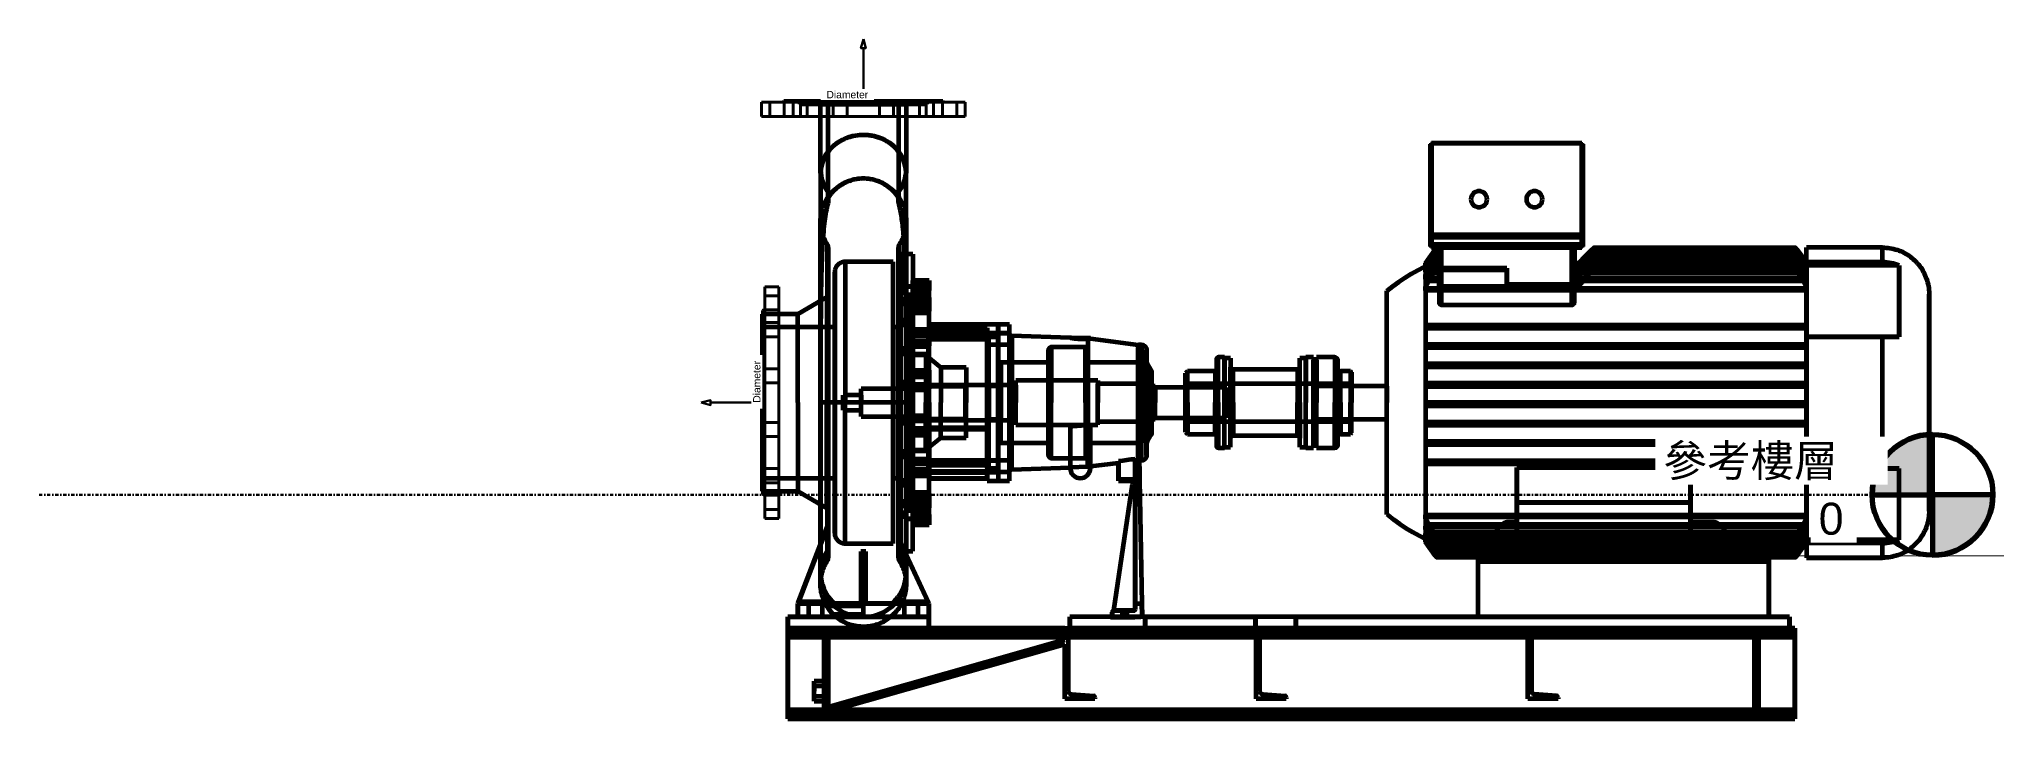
# Model space of a CAD drawing. Header units: millimetres. Extents: x -1437 to 2444, y -445 to 905.
import ezdxf

# ---------------------------------------------------------------- set-up
doc = ezdxf.new("R2010")
doc.units = ezdxf.units.MM
doc.linetypes.add('虛線圓點', pattern=[15.875, 6.35, -4.7625, 0, -4.7625])
for name, color, linetype, lineweight in [('A-FLOR-LEVL', 51, 'Continuous', 30), ('G-IMPT', 8, 'Continuous', 40), ('M-EQPM', 50, 'Continuous', 40)]:
    doc.layers.add(name, color=color, linetype=linetype, lineweight=lineweight)
doc.styles.add('Arial', font='arial.ttf', dxfattribs={"height": 63.5})
doc.styles.add('Arial_1', font='arial.ttf', dxfattribs={"height": 14.6304})
doc.styles.add('Microsoft YaHei', font='Microsoft YaHei.ttf', dxfattribs={"height": 63.5})

# ---------------------------------------------------------------- blocks, each defined once
blk = doc.blocks.new('A3-PCW-PUMP-300X250_dwg_2_PART_volute_casing_cpkn_250_400_515_0_in_ASM_CPKN_3e_250_400-7417966-前')
at = {"layer": 'G-IMPT', "lineweight": 60}
for p, q in [((74, 778), (74, 776)), ((74, 778), (200, 778)), ((200, 778), (326, 778)), ((326, 776), (326, 778)), ((200, 776), (74, 776)), ((130.3, 589.3), (130.3, 776)), ((130.3, 776), (269.7, 776)), ((130.3, 601.4), (130.3, 776)), ((326, 776), (200, 776)), ((269.7, 776), (269.7, 589.3)), ((269.7, 776), (269.7, 601.4)), ((130.3, 601.2), (130.3, 601.4)), ((130.3, 581.7), (130.3, 601.2)), ((130.3, 589.3), (130.3, 581.7)), ((269.7, 601.2), (269.7, 601.4)), ((269.7, 601.2), (269.7, 581.7)), ((269.7, 581.7), (269.7, 589.3)), ((128.7, -111.2), (128.7, 496.7)), ((130.3, -106), (130.3, 491.3)), ((269.7, 491.3), (269.7, -106)), ((269.7, 483), (269.7, -98)), ((271.3, 496.7), (271.3, -111.2)), ((298, 478), (274.7, 478)), ((274.7, 183), (274.7, 478)), ((298, 478), (298, 183)), ((143.1, 183), (143.1, 441.8)), ((163.8, 462.6), (163.8, 183)), ((259.5, 462.6), (163.8, 462.6)), ((259.5, 183), (259.5, 462.6)), ((127.8, 392.4), (70, 359)), ((127.8, 392.4), (127.8, 183)), ((130.3, 183), (130.3, 396.7)), ((298, 413.5), (283, 413.5)), ((283, 413.5), (283, 405.5)), ((298, 412.9), (283, 412.9)), ((283, 412.9), (283, 404.9)), ((283, 397.5), (283, 405.5)), ((283, 396.9), (283, 404.9)), ((283, 397.5), (298, 397.5)), ((283, 396.9), (298, 396.9)), ((298, 392.4), (283, 392.4)), ((283, 392.4), (283, 384.4)), ((298, 390.6), (283, 390.6)), ((283, 390.6), (283, 382.6)), ((298, 405.5), (298, 413.5)), ((298, 404.9), (298, 412.9)), ((298, 397.5), (298, 405.5)), ((298, 396.9), (298, 404.9)), ((298, 384.4), (298, 392.4)), ((298, 382.6), (298, 390.6)), ((70, 359), (0, 359)), ((0, 183), (0, 359)), ((70, 183), (70, 359)), ((283, 376.4), (283, 384.4)), ((283, 374.6), (283, 382.6)), ((283, 376.4), (298, 376.4)), ((283, 374.6), (298, 374.6)), ((298, 351.5), (283, 351.5)), ((283, 351.5), (283, 343.5)), ((298, 376.4), (298, 384.4)), ((298, 374.6), (298, 382.6)), ((298, 343.5), (298, 351.5)), ((143.1, 333), (0, 333)), ((0, 333), (0, 183)), ((143.1, 183), (143.1, 333)), ((272, 333), (259.5, 333)), ((259.5, 333), (259.5, 183)), ((272, 183), (272, 333)), ((298, 348.7), (283, 348.7)), ((283, 348.7), (283, 340.7)), ((283, 335.5), (283, 343.5)), ((283, 332.7), (283, 340.7)), ((283, 335.5), (298, 335.5)), ((283, 332.7), (298, 332.7)), ((298, 340.7), (298, 348.7)), ((298, 335.5), (298, 343.5)), ((298, 332.7), (298, 340.7)), ((298, 294.9), (283, 294.9)), ((283, 294.9), (283, 286.9)), ((298, 291.4), (283, 291.4)), ((283, 291.4), (283, 283.4)), ((283, 278.9), (283, 286.9)), ((283, 275.4), (283, 283.4)), ((283, 278.9), (298, 278.9)), ((283, 275.4), (298, 275.4)), ((298, 286.9), (298, 294.9)), ((298, 283.4), (298, 291.4)), ((298, 278.9), (298, 286.9)), ((298, 275.4), (298, 283.4)), ((324, 277), (298, 277)), ((298, 183), (298, 277)), ((354, 253), (324, 277)), ((324, 277), (324, 183)), ((404, 253), (354, 253)), ((354, 253), (354, 183)), ((404, 253), (404, 183)), ((404, 218), (272, 218)), ((272, 218), (272, 183)), ((298, 228.1), (283, 228.1)), ((283, 228.1), (283, 220.1)), ((298, 224.3), (283, 224.3)), ((283, 224.3), (283, 216.3)), ((283, 212.1), (283, 220.1)), ((283, 208.3), (283, 216.3)), ((283, 212.1), (298, 212.1)), ((283, 208.3), (298, 208.3)), ((298, 220.1), (298, 228.1)), ((298, 216.3), (298, 224.3)), ((298, 212.1), (298, 220.1)), ((298, 208.3), (298, 216.3)), ((404, 183), (404, 218)), ((0, 7), (0, 183)), ((0, 33), (0, 183)), ((70, 183), (70, 7)), ((285, 183), (115, 183)), ((127.8, -26.4), (127.8, 183)), ((130.3, 183), (130.3, -30.7)), ((143.1, 183), (143.1, -75.9)), ((143.1, 183), (143.1, 33)), ((163.8, -96.7), (163.8, 183)), ((259.5, 183), (259.5, 33)), ((259.5, -96.7), (259.5, 183)), ((272, 33), (272, 183)), ((272, 148), (272, 183)), ((274.7, -97.2), (274.7, 183)), ((274.7, -97.2), (274.7, 183)), ((298, 157.7), (283, 157.7)), ((283, 157.7), (283, 149.7)), ((298, 183), (298, 89)), ((298, -112), (298, 183)), ((298, 149.7), (298, 157.7)), ((324, 89), (324, 183)), ((354, 113), (354, 183)), ((404, 148), (404, 183)), ((404, 113), (404, 183)), ((272, 148), (404, 148)), ((298, 153.9), (283, 153.9)), ((283, 153.9), (283, 145.9)), ((283, 141.7), (283, 149.7)), ((283, 137.9), (283, 145.9)), ((283, 141.7), (298, 141.7)), ((283, 137.9), (298, 137.9)), ((298, 145.9), (298, 153.9)), ((298, 141.7), (298, 149.7)), ((298, 137.9), (298, 145.9)), ((298, 90.6), (283, 90.6)), ((283, 90.6), (283, 82.6)), ((298, 87.1), (283, 87.1)), ((283, 87.1), (283, 79.1)), ((283, 74.6), (283, 82.6)), ((283, 71.1), (283, 79.1)), ((298, 82.6), (298, 90.6)), ((298, 89), (324, 89)), ((298, 79.1), (298, 87.1)), ((298, 74.6), (298, 82.6)), ((298, 71.1), (298, 79.1)), ((324, 89), (354, 113)), ((354, 113), (404, 113)), ((283, 74.6), (298, 74.6)), ((283, 71.1), (298, 71.1)), ((0, 33), (143.1, 33)), ((0, 7), (70, 7)), ((70, 7), (127.8, -26.4)), ((259.5, 33), (272, 33)), ((298, 33.3), (283, 33.3)), ((283, 33.3), (283, 25.3)), ((298, 30.5), (283, 30.5)), ((283, 30.5), (283, 22.5)), ((283, 17.3), (283, 25.3)), ((283, 14.5), (283, 22.5)), ((283, 17.3), (298, 17.3)), ((283, 14.5), (298, 14.5)), ((298, 25.3), (298, 33.3)), ((298, 22.5), (298, 30.5)), ((298, 17.3), (298, 25.3)), ((298, 14.5), (298, 22.5)), ((298, -8.6), (283, -8.6)), ((283, -8.6), (283, -16.6)), ((298, -10.4), (283, -10.4)), ((283, -10.4), (283, -18.4)), ((283, -24.6), (283, -16.6)), ((283, -26.4), (283, -18.4)), ((283, -24.6), (298, -24.6)), ((283, -26.4), (298, -26.4)), ((298, -30.9), (283, -30.9)), ((283, -30.9), (283, -38.9)), ((298, -31.5), (283, -31.5)), ((283, -31.5), (283, -39.5)), ((298, -16.6), (298, -8.6)), ((298, -18.4), (298, -10.4)), ((298, -24.6), (298, -16.6)), ((298, -26.4), (298, -18.4)), ((298, -38.9), (298, -30.9)), ((298, -39.5), (298, -31.5)), ((130.3, -58.7), (70, -215.7)), ((130.3, -58.7), (70, -215.7)), ((71.3, -212.5), (130.3, -58.7)), ((130.3, -58.7), (71.3, -212.5)), ((130.3, -106), (130.3, -58.7)), ((130.3, -111.8), (130.3, -58.7)), ((130.3, -58.7), (130.3, -111.8)), ((130.3, -106), (130.3, -58.7)), ((283, -46.9), (283, -38.9)), ((283, -47.5), (283, -39.5)), ((283, -46.9), (298, -46.9)), ((283, -47.5), (298, -47.5)), ((298, -46.9), (298, -38.9)), ((298, -47.5), (298, -39.5)), ((130.3, -125.3), (130.3, -111.8)), ((163.8, -96.7), (259.5, -96.7)), ((195, -112.7), (195, -216)), ((195, -112.7), (195, -216)), ((195, -112.7), (195, -216)), ((195, -112.7), (195, -216)), ((205, -216), (205, -112.7)), ((205, -216), (205, -112.7)), ((205, -216), (205, -112.7)), ((205, -216), (205, -112.7)), ((269.7, -98), (269.7, -106)), ((269.7, -106), (269.7, -98)), ((269.7, -117), (269.7, -103.9)), ((269.7, -103.9), (269.7, -111.8)), ((269.7, -103.9), (269.7, -111.8)), ((269.7, -111.8), (269.7, -125.3)), ((328.5, -212.5), (273, -93.5)), ((274.7, -97.2), (273, -93.5)), ((273, -93.5), (274.7, -97.2)), ((328.5, -212.5), (273, -93.5)), ((274.7, -99.1), (274.7, -112)), ((275.6, -99.1), (274.7, -99.1)), ((275.6, -99.1), (274.7, -99.1)), ((274.7, -112), (298, -112)), ((275.6, -99.1), (330, -215.8)), ((275.6, -99.1), (330, -215.8)), ((128.7, -117), (128.7, -130.7)), ((271.3, -130.7), (271.3, -117)), ((70, -216), (70, -215.7)), ((70, -242), (70, -215.7)), ((70, -215.7), (70, -216)), ((70, -242), (70, -215.7)), ((70, -216), (144.6, -216)), ((70, -216), (70, -242)), ((70, -216), (144.6, -216)), ((330, -216), (70, -216)), ((70, -216), (144.6, -216)), ((70, -216), (70, -242)), ((330, -216), (70, -216)), ((139.3, -212.5), (71.3, -212.5)), ((139.3, -212.5), (71.3, -212.5)), ((91, -216), (91, -242)), ((91, -216), (91, -242)), ((91, -216), (105, -216)), ((91, -216), (105, -216)), ((119, -216), (105, -216)), ((119, -216), (105, -216)), ((119, -242), (119, -216)), ((119, -242), (119, -216)), ((200, -221), (127.3, -221)), ((195, -216), (205, -216)), ((195, -216), (205, -216)), ((200, -229), (200, -221)), ((200, -237), (200, -229)), ((255.4, -216), (330, -216)), ((255.4, -216), (330, -216)), ((330, -216), (255.4, -216)), ((328.5, -212.5), (260.7, -212.5)), ((260.7, -212.5), (328.5, -212.5)), ((281, -216), (281, -242)), ((281, -216), (281, -242)), ((281, -216), (295, -216)), ((281, -216), (295, -216)), ((309, -216), (295, -216)), ((309, -216), (295, -216)), ((309, -242), (309, -216)), ((309, -242), (309, -216)), ((330, -215.8), (330, -216)), ((330, -215.8), (330, -242)), ((330, -215.8), (330, -242)), ((330, -216), (330, -215.8)), ((330, -242), (330, -216)), ((330, -242), (330, -216)), ((70, -242), (190.2, -242)), ((70, -242), (330, -242)), ((190.2, -242), (70, -242)), ((330, -242), (70, -242)), ((105, -242), (91, -242)), ((105, -242), (91, -242)), ((105, -242), (119, -242)), ((105, -242), (119, -242)), ((105, -242), (119, -242)), ((105, -242), (119, -242)), ((139.8, -237), (200, -237)), ((209.8, -242), (330, -242)), ((209.8, -242), (330, -242)), ((295, -242), (281, -242)), ((295, -242), (281, -242)), ((295, -242), (309, -242)), ((295, -242), (309, -242)), ((295, -242), (309, -242)), ((295, -242), (309, -242))]:
    blk.add_line(p, q, dxfattribs=at)
at = {"layer": 'G-IMPT', "lineweight": 60, "flags": 128}
for points in [[(115, 638.7), (115, 641.7), (115, 645), (115, 648.5), (115, 652.2), (115, 656.1), (115, 660.3), (115, 664.6), (115, 669.1), (115, 673.8), (115, 678.7), (115, 683.7), (115, 688.9), (115, 694.3), (115, 699.8), (115, 705.4), (115, 711.1), (115, 717), (115, 723), (115, 729), (115, 735.2), (115, 741.4), (115, 747.7), (115, 754.1), (115, 760.5), (115, 766.9), (115, 773.4), (115, 776)], [(285, 776), (285, 769.5), (285, 763.1), (285, 756.7), (285, 750.3), (285, 744), (285, 737.7), (285, 731.5), (285, 725.4), (285, 719.4), (285, 713.5), (285, 707.7), (285, 702.1), (285, 696.5), (285, 691.1), (285, 685.8), (285, 680.7), (285, 675.8), (285, 671), (285, 666.4), (285, 662), (285, 657.8), (285, 653.8), (285, 650), (285, 646.4), (285, 643), (285, 639.9), (285, 638.7)], [(115, 644.5), (115, 634.8), (115, 624.3), (115, 613.1), (115, 601.2), (115, 588.6), (115, 575.4), (115, 561.6), (115, 547.1), (115, 532.1), (115, 516.5), (115, 500.4), (115, 483.8), (115, 466.7), (115, 449.1), (115, 431.1), (115, 412.8), (115, 394), (115, 374.9), (115, 355.5), (115, 335.9), (115, 315.9), (115, 295.8), (115, 275.5), (115, 255.1), (115, 234.5), (115, 213.8), (115, 193.1), (115, 183)], [(115, 543), (115.1, 546.4), (115.3, 549.8), (115.6, 553.2), (116.1, 556.5), (116.7, 559.9), (117.4, 563.2), (118.3, 566.5), (119.3, 569.7), (120.4, 572.9), (121.7, 576.1), (123.1, 579.2), (124.6, 582.3), (126.2, 585.2), (128, 588.2), (129.8, 591), (131.8, 593.8), (133.9, 596.4), (136.1, 599), (138.4, 601.6), (140.8, 604), (143.3, 606.3), (145.8, 608.5), (148.5, 610.6), (151.3, 612.6), (154.1, 614.5), (157, 616.3), (159.9, 618), (163, 619.5), (166.1, 620.9), (169.2, 622.2), (172.4, 623.4), (174.2, 624)], [(225.8, 624), (229, 622.9), (232.2, 621.7), (235.3, 620.3), (238.4, 618.8), (241.4, 617.2), (244.3, 615.5), (247.2, 613.7), (250, 611.8), (252.7, 609.7), (255.3, 607.5), (257.8, 605.3), (260.3, 602.9), (262.6, 600.5), (264.9, 597.9), (267, 595.3), (269.1, 592.5), (271, 589.7), (272.8, 586.9), (274.5, 583.9), (276.1, 580.9), (277.5, 577.8), (278.9, 574.7), (280.1, 571.5), (281.1, 568.3), (282.1, 565), (282.9, 561.7), (283.6, 558.4), (284.1, 555.1), (284.6, 551.7), (284.8, 548.3), (285, 544.9), (285, 543)], [(285, 183), (285, 203.7), (285, 224.4), (285, 245), (285, 265.5), (285, 285.9), (285, 306.1), (285, 326.2), (285, 345.9), (285, 365.5), (285, 384.7), (285, 403.6), (285, 422.2), (285, 440.4), (285, 458.2), (285, 475.5), (285, 492.3), (285, 508.7), (285, 524.6), (285, 539.9), (285, 554.6), (285, 568.7), (285, 582.2), (285, 595.1), (285, 607.3), (285, 618.9), (285, 629.7), (285, 639.9), (285, 644.5)], [(115, 543), (115, 542.7), (115, 541.8), (115, 540.4), (115, 538.4), (115, 535.8), (115, 532.7), (115, 529), (115, 524.7), (115, 519.9), (115, 514.6), (115, 508.7), (115, 502.3), (115, 495.4), (115, 488), (115, 480.1), (115, 471.8), (115, 462.9), (115, 453.7), (115, 443.9), (115, 433.8), (115, 423.3), (115, 412.4), (115, 401.1), (115, 389.5), (115, 377.5), (115, 365.2), (115, 352.7), (115, 339.8), (115, 326.8), (115, 313.4), (115, 299.9), (115, 286.2), (115, 272.3), (115, 258.3), (115, 244.2), (115, 230), (115, 215.6), (115, 201.3), (115, 186.9), (115, 172.5), (115, 158.1), (115, 143.8), (115, 129.5), (115, 115.3), (115, 101.2), (115, 87.3), (115, 73.5), (115, 59.8), (115, 46.4), (115, 33.2), (115, 20.2), (115, 7.5), (115, -4.9), (115, -17.1), (115, -28.9), (115, -40.3), (115, -51.4), (115, -62.2), (115, -72.5), (115, -82.5), (115, -92), (115, -101), (115, -109.7), (115, -117.8), (115, -125.5), (115, -132.7), (115, -139.3), (115, -145.5), (115, -151.1), (115, -155.5)], [(115, -155.5), (115, -150.3), (115, -144.6), (115, -138.4), (115, -131.6), (115, -124.4), (115, -116.7), (115, -108.4), (115, -99.8), (115, -90.6), (115, -81), (115, -71), (115, -60.6), (115, -49.8), (115, -38.7), (115, -27.2), (115, -15.3), (115, -3.1), (115, 9.3), (115, 22.1), (115, 35.1), (115, 48.3), (115, 61.8), (115, 75.5), (115, 89.3), (115, 103.3), (115, 117.4), (115, 131.6), (115, 145.9), (115, 160.2), (115, 174.6), (115, 189), (115, 203.4), (115, 217.7), (115, 232), (115, 246.3), (115, 260.4), (115, 274.4), (115, 288.2), (115, 301.9), (115, 315.4), (115, 328.7), (115, 341.7), (115, 354.5), (115, 367), (115, 379.3), (115, 391.2), (115, 402.8), (115, 414), (115, 424.8), (115, 435.3), (115, 445.4), (115, 455), (115, 464.2), (115, 473), (115, 481.3), (115, 489.1), (115, 496.5), (115, 503.3), (115, 509.6), (115, 515.4), (115, 520.7), (115, 525.4), (115, 529.6), (115, 533.2), (115, 536.2), (115, 538.7), (115, 540.7), (115, 542), (115, 542.8), (115, 543)], [(128.7, 496.7), (126.9, 499.6), (125.2, 502.6), (123.7, 505.6), (122.2, 508.7), (120.9, 511.8), (119.7, 515), (118.7, 518.3), (117.8, 521.5), (117, 524.8), (116.3, 528.2), (115.8, 531.5), (115.4, 534.9), (115.1, 538.3), (115, 541.7), (115, 543)], [(285, 543), (284.9, 539.6), (284.7, 536.2), (284.4, 532.8), (283.9, 529.5), (283.3, 526.1), (282.6, 522.8), (281.7, 519.5), (280.7, 516.3), (279.6, 513.1), (278.3, 509.9), (276.9, 506.8), (275.4, 503.7), (273.8, 500.8), (272, 497.8), (271.3, 496.7)], [(285, 543), (285, 542.7), (285, 541.8), (285, 540.4), (285, 538.4), (285, 535.8), (285, 532.7), (285, 529), (285, 524.7), (285, 519.9), (285, 514.6), (285, 508.7), (285, 502.3), (285, 495.4), (285, 488), (285, 480.1), (285, 471.8), (285, 462.9), (285, 453.7), (285, 443.9), (285, 433.8), (285, 423.3), (285, 412.4), (285, 401.1), (285, 389.5), (285, 377.5), (285, 365.2), (285, 352.7), (285, 339.8), (285, 326.8), (285, 313.4), (285, 299.9), (285, 286.2), (285, 272.3), (285, 258.3), (285, 244.2), (285, 230), (285, 215.6), (285, 201.3), (285, 186.9), (285, 172.5), (285, 158.1), (285, 143.8), (285, 129.5), (285, 115.3), (285, 101.2), (285, 87.3), (285, 73.5), (285, 59.8), (285, 46.4), (285, 33.2), (285, 20.2), (285, 7.5), (285, -4.9), (285, -17.1), (285, -28.9), (285, -40.3), (285, -51.4), (285, -62.2), (285, -72.5), (285, -82.5), (285, -92), (285, -101), (285, -109.7), (285, -117.8), (285, -125.5), (285, -132.7), (285, -139.3), (285, -145.5), (285, -151.1), (285, -155.5)], [(285, -155.5), (285, -150.3), (285, -144.6), (285, -138.4), (285, -131.6), (285, -124.4), (285, -116.7), (285, -108.4), (285, -99.8), (285, -90.6), (285, -81), (285, -71), (285, -60.6), (285, -49.8), (285, -38.7), (285, -27.2), (285, -15.3), (285, -3.1), (285, 9.3), (285, 22.1), (285, 35.1), (285, 48.3), (285, 61.8), (285, 75.5), (285, 89.3), (285, 103.3), (285, 117.4), (285, 131.6), (285, 145.9), (285, 160.2), (285, 174.6), (285, 189), (285, 203.4), (285, 217.7), (285, 232), (285, 246.3), (285, 260.4), (285, 274.4), (285, 288.2), (285, 301.9), (285, 315.4), (285, 328.7), (285, 341.7), (285, 354.5), (285, 367), (285, 379.3), (285, 391.2), (285, 402.8), (285, 414), (285, 424.8), (285, 435.3), (285, 445.4), (285, 455), (285, 464.2), (285, 473), (285, 481.3), (285, 489.1), (285, 496.5), (285, 503.3), (285, 509.6), (285, 515.4), (285, 520.7), (285, 525.4), (285, 529.6), (285, 533.2), (285, 536.2), (285, 538.7), (285, 540.7), (285, 542), (285, 542.8), (285, 543)], [(130.3, 491.3), (130.3, 491.7), (130.3, 492.1), (130.2, 492.5), (130.2, 492.9), (130.1, 493.3), (130, 493.7), (129.9, 494.1), (129.8, 494.4), (129.7, 494.8), (129.5, 495.2), (129.3, 495.6), (129.2, 495.9), (129, 496.3), (128.8, 496.6), (128.7, 496.7)], [(130.3, 491.3), (130.3, 491.1), (130.3, 490.3), (130.3, 489.1), (130.3, 487.4), (130.3, 485.2), (130.3, 482.5), (130.3, 479.3), (130.3, 475.6), (130.3, 471.5), (130.3, 467), (130.3, 461.9), (130.3, 456.5), (130.3, 450.5), (130.3, 444.2), (130.3, 437.5), (130.3, 430.3), (130.3, 422.7), (130.3, 414.8), (130.3, 406.5), (130.3, 397.8), (130.3, 388.8), (130.3, 379.4), (130.3, 369.8), (130.3, 359.8), (130.3, 349.6), (130.3, 339.1), (130.3, 328.3), (130.3, 317.3), (130.3, 306.1), (130.3, 294.7), (130.3, 283.1), (130.3, 271.4), (130.3, 259.5), (130.3, 247.5), (130.3, 235.4), (130.3, 223.2), (130.3, 211), (130.3, 198.7), (130.3, 186.3), (130.3, 174), (130.3, 161.7), (130.3, 149.4), (130.3, 137.2), (130.3, 125), (130.3, 113), (130.3, 101), (130.3, 89.2), (130.3, 77.5), (130.3, 66), (130.3, 54.7), (130.3, 43.6), (130.3, 32.7), (130.3, 22.1), (130.3, 11.7), (130.3, 1.6), (130.3, -8.3), (130.3, -17.8), (130.3, -27), (130.3, -35.8), (130.3, -44.3), (130.3, -52.5), (130.3, -60.3), (130.3, -67.6), (130.3, -74.6), (130.3, -81.2), (130.3, -87.3), (130.3, -93), (130.3, -98.3), (130.3, -103.1), (130.3, -106)], [(130.3, -106), (130.3, -101.5), (130.3, -96.5), (130.3, -91), (130.3, -85.2), (130.3, -78.9), (130.3, -72.2), (130.3, -65), (130.3, -57.5), (130.3, -49.6), (130.3, -41.3), (130.3, -32.7), (130.3, -23.7), (130.3, -14.4), (130.3, -4.8), (130.3, 5.2), (130.3, 15.4), (130.3, 25.8), (130.3, 36.6), (130.3, 47.5), (130.3, 58.7), (130.3, 70.1), (130.3, 81.7), (130.3, 93.4), (130.3, 105.3), (130.3, 117.3), (130.3, 129.4), (130.3, 141.5), (130.3, 153.8), (130.3, 166.1), (130.3, 178.4), (130.3, 190.7), (130.3, 203.1), (130.3, 215.3), (130.3, 227.6), (130.3, 239.7), (130.3, 251.8), (130.3, 263.8), (130.3, 275.6), (130.3, 287.3), (130.3, 298.8), (130.3, 310.2), (130.3, 321.3), (130.3, 332.2), (130.3, 342.9), (130.3, 353.3), (130.3, 363.4), (130.3, 373.3), (130.3, 382.8), (130.3, 392), (130.3, 400.9), (130.3, 409.5), (130.3, 417.7), (130.3, 425.5), (130.3, 432.9), (130.3, 439.9), (130.3, 446.5), (130.3, 452.7), (130.3, 458.5), (130.3, 463.8), (130.3, 468.7), (130.3, 473.1), (130.3, 477), (130.3, 480.5), (130.3, 483.5), (130.3, 486), (130.3, 488), (130.3, 489.6), (130.3, 490.6), (130.3, 491.2), (130.3, 491.3)], [(271.3, 496.7), (271.1, 496.4), (270.9, 496.1), (270.7, 495.7), (270.6, 495.3), (270.4, 495), (270.3, 494.6), (270.1, 494.2), (270, 493.8), (269.9, 493.4), (269.9, 493), (269.8, 492.7), (269.7, 492.3), (269.7, 491.9), (269.7, 491.5), (269.7, 491.3)], [(269.7, 491.3), (269.7, 491.1), (269.7, 490.3), (269.7, 489.1), (269.7, 487.4), (269.7, 485.2), (269.7, 482.5), (269.7, 479.3), (269.7, 475.6), (269.7, 471.5), (269.7, 467), (269.7, 461.9), (269.7, 456.5), (269.7, 450.5), (269.7, 444.2), (269.7, 437.5), (269.7, 430.3), (269.7, 422.7), (269.7, 414.8), (269.7, 406.5), (269.7, 397.8), (269.7, 388.8), (269.7, 379.4), (269.7, 369.8), (269.7, 359.8), (269.7, 349.6), (269.7, 339.1), (269.7, 328.3), (269.7, 317.3), (269.7, 306.1), (269.7, 294.7), (269.7, 283.1), (269.7, 271.4), (269.7, 259.5), (269.7, 247.5), (269.7, 235.4), (269.7, 223.2), (269.7, 211), (269.7, 198.7), (269.7, 186.3), (269.7, 174), (269.7, 161.7), (269.7, 149.4), (269.7, 137.2), (269.7, 125), (269.7, 113), (269.7, 101), (269.7, 89.2), (269.7, 77.5), (269.7, 66), (269.7, 54.7), (269.7, 43.6), (269.7, 32.7), (269.7, 22.1), (269.7, 11.7), (269.7, 1.6), (269.7, -8.3), (269.7, -17.8), (269.7, -27), (269.7, -35.8), (269.7, -44.3), (269.7, -52.5), (269.7, -60.3), (269.7, -67.6), (269.7, -74.6), (269.7, -81.2), (269.7, -87.3), (269.7, -93), (269.7, -98.3), (269.7, -103.1), (269.7, -106)], [(269.7, -106), (269.7, -101.5), (269.7, -96.5), (269.7, -91), (269.7, -85.2), (269.7, -78.9), (269.7, -72.2), (269.7, -65), (269.7, -57.5), (269.7, -49.6), (269.7, -41.3), (269.7, -32.7), (269.7, -23.7), (269.7, -14.4), (269.7, -4.8), (269.7, 5.2), (269.7, 15.4), (269.7, 25.8), (269.7, 36.6), (269.7, 47.5), (269.7, 58.7), (269.7, 70.1), (269.7, 81.7), (269.7, 93.4), (269.7, 105.3), (269.7, 117.3), (269.7, 129.4), (269.7, 141.5), (269.7, 153.8), (269.7, 166.1), (269.7, 178.4), (269.7, 190.7), (269.7, 203.1), (269.7, 215.3), (269.7, 227.6), (269.7, 239.7), (269.7, 251.8), (269.7, 263.8), (269.7, 275.6), (269.7, 287.3), (269.7, 298.8), (269.7, 310.2), (269.7, 321.3), (269.7, 332.2), (269.7, 342.9), (269.7, 353.3), (269.7, 363.4), (269.7, 373.3), (269.7, 382.8), (269.7, 392), (269.7, 400.9), (269.7, 409.5), (269.7, 417.7), (269.7, 425.5), (269.7, 432.9), (269.7, 439.9), (269.7, 446.5), (269.7, 452.7), (269.7, 458.5), (269.7, 463.8), (269.7, 468.7), (269.7, 473.1), (269.7, 477), (269.7, 480.5), (269.7, 483.5), (269.7, 486), (269.7, 488), (269.7, 489.6), (269.7, 490.6), (269.7, 491.2), (269.7, 491.3)], [(269.7, 483), (269.7, 482.8), (269.7, 482.6), (269.7, 482.4), (269.8, 482.2), (269.8, 482), (269.8, 481.8), (269.9, 481.6), (270, 481.4), (270, 481.2), (270.1, 481.1), (270.2, 480.9), (270.3, 480.7), (270.4, 480.5), (270.5, 480.3), (270.6, 480.2), (270.7, 480), (270.8, 479.9), (270.9, 479.7), (271.1, 479.6), (271.2, 479.4), (271.4, 479.3), (271.5, 479.1), (271.7, 479), (271.8, 478.9), (272, 478.8), (272.2, 478.7), (272.3, 478.6), (272.5, 478.5), (272.7, 478.4), (272.9, 478.3), (273.1, 478.3), (273.3, 478.2), (273.5, 478.2), (273.7, 478.1), (273.9, 478.1), (274, 478), (274.2, 478), (274.4, 478), (274.6, 478), (274.7, 478)], [(163.8, 462.6), (163, 462.6), (162.2, 462.6), (161.4, 462.5), (160.5, 462.4), (159.7, 462.2), (158.9, 462.1), (158.1, 461.8), (157.3, 461.6), (156.5, 461.3), (155.8, 461), (155, 460.7), (154.2, 460.3), (153.5, 459.9), (152.8, 459.5), (152.1, 459), (151.4, 458.5), (150.8, 458), (150.1, 457.5), (149.5, 456.9), (148.9, 456.3), (148.4, 455.7), (147.8, 455.1), (147.3, 454.5), (146.8, 453.8), (146.3, 453.1), (145.9, 452.4), (145.5, 451.7), (145.1, 450.9), (144.8, 450.2), (144.5, 449.4), (144.2, 448.6), (143.9, 447.8), (143.7, 447), (143.5, 446.2), (143.4, 445.4), (143.2, 444.6), (143.1, 443.7), (143.1, 442.9), (143.1, 442.1), (143.1, 441.8)], [(143.1, 441.8), (143.1, 441.6), (143.1, 441), (143.1, 440), (143.1, 438.5), (143.1, 436.7), (143.1, 434.4), (143.1, 431.8), (143.1, 428.7), (143.1, 425.3), (143.1, 421.4), (143.1, 417.2), (143.1, 412.6), (143.1, 407.6), (143.1, 402.3), (143.1, 396.6), (143.1, 390.6), (143.1, 384.3), (143.1, 377.6), (143.1, 370.6), (143.1, 363.3), (143.1, 355.8), (143.1, 347.9), (143.1, 339.8), (143.1, 331.5), (143.1, 322.9), (143.1, 314), (143.1, 305), (143.1, 295.8), (143.1, 286.4), (143.1, 276.8), (143.1, 267.1), (143.1, 257.2), (143.1, 247.2), (143.1, 237.2), (143.1, 227), (143.1, 216.8), (143.1, 206.5), (143.1, 196.1), (143.1, 185.8), (143.1, 183)], [(143.1, 183), (143.1, 193.4), (143.1, 203.7), (143.1, 214), (143.1, 224.2), (143.1, 234.4), (143.1, 244.5), (143.1, 254.5), (143.1, 264.4), (143.1, 274.2), (143.1, 283.8), (143.1, 293.3), (143.1, 302.5), (143.1, 311.6), (143.1, 320.5), (143.1, 329.2), (143.1, 337.6), (143.1, 345.8), (143.1, 353.7), (143.1, 361.3), (143.1, 368.7), (143.1, 375.8), (143.1, 382.5), (143.1, 388.9), (143.1, 395), (143.1, 400.8), (143.1, 406.2), (143.1, 411.3), (143.1, 416), (143.1, 420.3), (143.1, 424.3), (143.1, 427.8), (143.1, 431), (143.1, 433.8), (143.1, 436.1), (143.1, 438.1), (143.1, 439.6), (143.1, 440.8), (143.1, 441.5), (143.1, 441.8), (143.1, 441.8)], [(127.8, 392.4), (128, 392.5), (128.1, 392.6), (128.3, 392.7), (128.5, 392.8), (128.6, 393), (128.8, 393.1), (128.9, 393.2), (129, 393.4), (129.2, 393.5), (129.3, 393.7), (129.4, 393.8), (129.5, 394), (129.6, 394.2), (129.7, 394.4), (129.8, 394.5), (129.9, 394.7), (130, 394.9), (130, 395.1), (130.1, 395.3), (130.1, 395.5), (130.2, 395.7), (130.2, 395.9), (130.3, 396.1), (130.3, 396.3), (130.3, 396.5), (130.3, 396.7), (130.3, 396.7)], [(143.1, -75.9), (143.1, -75.6), (143.1, -75), (143.1, -74), (143.1, -72.5), (143.1, -70.7), (143.1, -68.4), (143.1, -65.8), (143.1, -62.7), (143.1, -59.3), (143.1, -55.4), (143.1, -51.2), (143.1, -46.6), (143.1, -41.6), (143.1, -36.3), (143.1, -30.6), (143.1, -24.6), (143.1, -18.3), (143.1, -11.6), (143.1, -4.6), (143.1, 2.7), (143.1, 10.2), (143.1, 18.1), (143.1, 26.2), (143.1, 34.5), (143.1, 43.1), (143.1, 52), (143.1, 61), (143.1, 70.2), (143.1, 79.6), (143.1, 89.2), (143.1, 98.9), (143.1, 108.8), (143.1, 118.8), (143.1, 128.8), (143.1, 139), (143.1, 149.2), (143.1, 159.5), (143.1, 169.9), (143.1, 180.2), (143.1, 183)], [(143.1, 183), (143.1, 172.6), (143.1, 162.3), (143.1, 152), (143.1, 141.8), (143.1, 131.6), (143.1, 121.5), (143.1, 111.5), (143.1, 101.6), (143.1, 91.8), (143.1, 82.2), (143.1, 72.7), (143.1, 63.5), (143.1, 54.4), (143.1, 45.5), (143.1, 36.8), (143.1, 28.4), (143.1, 20.2), (143.1, 12.3), (143.1, 4.7), (143.1, -2.7), (143.1, -9.8), (143.1, -16.5), (143.1, -22.9), (143.1, -29), (143.1, -34.8), (143.1, -40.2), (143.1, -45.3), (143.1, -50), (143.1, -54.3), (143.1, -58.3), (143.1, -61.8), (143.1, -65), (143.1, -67.8), (143.1, -70.1), (143.1, -72.1), (143.1, -73.6), (143.1, -74.8), (143.1, -75.5), (143.1, -75.8), (143.1, -75.9)], [(130.3, -30.7), (130.3, -30.5), (130.3, -30.3), (130.3, -30.1), (130.2, -29.9), (130.2, -29.7), (130.2, -29.5), (130.1, -29.3), (130, -29.1), (130, -28.9), (129.9, -28.8), (129.8, -28.6), (129.7, -28.4), (129.6, -28.2), (129.5, -28), (129.4, -27.9), (129.3, -27.7), (129.2, -27.6), (129.1, -27.4), (128.9, -27.3), (128.8, -27.1), (128.6, -27), (128.5, -26.8), (128.3, -26.7), (128.2, -26.6), (128, -26.5), (127.8, -26.4), (127.8, -26.4)], [(143.1, -75.9), (143.1, -76.7), (143.1, -77.5), (143.2, -78.3), (143.3, -79.2), (143.5, -80), (143.6, -80.8), (143.9, -81.6), (144.1, -82.4), (144.4, -83.2), (144.7, -83.9), (145, -84.7), (145.4, -85.5), (145.8, -86.2), (146.2, -86.9), (146.7, -87.6), (147.2, -88.3), (147.7, -88.9), (148.2, -89.6), (148.8, -90.2), (149.4, -90.8), (150, -91.3), (150.6, -91.9), (151.2, -92.4), (151.9, -92.9), (152.6, -93.4), (153.3, -93.8), (154, -94.2), (154.8, -94.6), (155.5, -94.9), (156.3, -95.2), (157.1, -95.5), (157.9, -95.8), (158.7, -96), (159.5, -96.2), (160.3, -96.3), (161.1, -96.5), (162, -96.6), (162.8, -96.6), (163.6, -96.6), (163.8, -96.7)], [(130.3, -125.3), (130.3, -125.1), (130.3, -124.3), (130.3, -123.1), (130.3, -121.4), (130.3, -119.2), (130.3, -116.5), (130.3, -113.3), (130.3, -111.8)], [(130.3, -111.8), (130.3, -115.2), (130.3, -118.1), (130.3, -120.5), (130.3, -122.4), (130.3, -123.9), (130.3, -124.8), (130.3, -125.3), (130.3, -125.3)], [(269.7, -125.3), (269.7, -125.1), (269.7, -124.3), (269.7, -123.1), (269.7, -121.4), (269.7, -119.2), (269.7, -116.5), (269.7, -113.3), (269.7, -111.8)], [(269.7, -111.8), (269.7, -115.2), (269.7, -118.1), (269.7, -120.5), (269.7, -122.4), (269.7, -123.9), (269.7, -124.8), (269.7, -125.3), (269.7, -125.3)], [(274.7, -112), (274.5, -112), (274.3, -112), (274.1, -112), (273.9, -112.1), (273.7, -112.1), (273.5, -112.1), (273.3, -112.2), (273.1, -112.3), (272.9, -112.3), (272.8, -112.4), (272.6, -112.5), (272.4, -112.6), (272.2, -112.7), (272, -112.8), (271.9, -112.9), (271.7, -113), (271.6, -113.1), (271.4, -113.2), (271.3, -113.4), (271.1, -113.5), (271, -113.7), (270.8, -113.8), (270.7, -114), (270.6, -114.1), (270.5, -114.3), (270.4, -114.5), (270.3, -114.6), (270.2, -114.8), (270.1, -115), (270, -115.2), (270, -115.4), (269.9, -115.6), (269.9, -115.8), (269.8, -116), (269.8, -116.2), (269.7, -116.3), (269.7, -116.5), (269.7, -116.7), (269.7, -116.9), (269.7, -117)], [(274.7, -97.2), (275.2, -98.2), (275.6, -99.1)], [(274.7, -97.2), (275.2, -98.2), (275.6, -99.1)], [(115, -177), (115.1, -173.6), (115.3, -170.2), (115.6, -166.8), (116.1, -163.5), (116.7, -160.1), (117.4, -156.8), (118.3, -153.5), (119.3, -150.3), (120.4, -147.1), (121.7, -143.9), (123.1, -140.8), (124.6, -137.7), (126.2, -134.8), (128, -131.8), (128.7, -130.7)], [(128.7, -130.7), (128.9, -130.4), (129.1, -130.1), (129.3, -129.7), (129.4, -129.3), (129.6, -129), (129.7, -128.6), (129.9, -128.2), (130, -127.8), (130.1, -127.4), (130.1, -127), (130.2, -126.7), (130.3, -126.3), (130.3, -125.9), (130.3, -125.5), (130.3, -125.3)], [(269.7, -125.3), (269.7, -125.7), (269.7, -126.1), (269.8, -126.5), (269.8, -126.9), (269.9, -127.3), (270, -127.7), (270.1, -128.1), (270.2, -128.4), (270.3, -128.8), (270.5, -129.2), (270.7, -129.6), (270.8, -129.9), (271, -130.3), (271.2, -130.6), (271.3, -130.7)], [(271.3, -130.7), (273.1, -133.6), (274.8, -136.6), (276.3, -139.6), (277.8, -142.7), (279.1, -145.8), (280.3, -149), (281.3, -152.3), (282.2, -155.5), (283, -158.8), (283.7, -162.2), (284.2, -165.5), (284.6, -168.9), (284.9, -172.3), (285, -175.7), (285, -177)], [(115, -177), (115, -176.7), (115, -175.8), (115, -174.4), (115, -172.4), (115, -169.8), (115, -166.7), (115, -163), (115, -161.3)], [(115, -161.3), (115, -165.2), (115, -168.6), (115, -171.4), (115, -173.6), (115, -175.3), (115, -176.4), (115, -176.9), (115, -177)], [(127.3, -221), (125.6, -218.1), (124, -215.1), (122.5, -212), (121.2, -208.9), (120, -205.7), (118.9, -202.5), (117.9, -199.2), (117.1, -195.9), (116.4, -192.6), (115.9, -189.2), (115.5, -185.8), (115.2, -182.5), (115, -179.1), (115, -177)], [(285, -177), (284.9, -180.4), (284.7, -183.8), (284.4, -187.2), (283.9, -190.5), (283.3, -193.9), (282.6, -197.2), (281.7, -200.5), (280.7, -203.7), (279.6, -206.9), (278.3, -210.1), (276.9, -213.2), (275.4, -216.3), (273.8, -219.2), (272, -222.2), (270.2, -225), (268.2, -227.8), (266.1, -230.4), (263.9, -233), (261.6, -235.6), (259.2, -238), (256.7, -240.3), (254.2, -242.5), (251.5, -244.6), (248.7, -246.6), (245.9, -248.5), (243, -250.3), (240.1, -252), (237, -253.5), (233.9, -254.9), (230.8, -256.2), (227.6, -257.4), (224.4, -258.4), (221.1, -259.3), (217.8, -260.1), (214.4, -260.8), (211.1, -261.3), (207.7, -261.6), (204.3, -261.9), (200.9, -262), (197.5, -262), (194.1, -261.8), (190.7, -261.5), (187.4, -261.1), (184, -260.5), (180.7, -259.8), (177.4, -258.9), (174.1, -258), (170.9, -256.9), (167.7, -255.6), (164.6, -254.3), (161.6, -252.8), (158.6, -251.2), (155.6, -249.5), (152.8, -247.7), (150, -245.7), (147.3, -243.7), (144.6, -241.5), (142.1, -239.2), (139.8, -237)], [(285, -177), (285, -176.7), (285, -175.8), (285, -174.4), (285, -172.4), (285, -169.8), (285, -166.7), (285, -163), (285, -161.3)], [(285, -161.3), (285, -165.2), (285, -168.6), (285, -171.4), (285, -173.6), (285, -175.3), (285, -176.4), (285, -176.9), (285, -177)], [(70, -215.7), (70.5, -214.5), (71.3, -212.5)], [(71.3, -212.5), (70.5, -214.5), (70, -215.7)], [(132.8, -229), (137.2, -234.3), (139.8, -237)], [(133.1, -229.3), (132.9, -229.1), (132.8, -229)], [(139.8, -237), (137.4, -234.5), (133.1, -229.3)], [(330, -215.8), (329.4, -214.5), (328.5, -212.5)], [(330, -215.8), (329.4, -214.5), (328.5, -212.5)]]:
    blk.add_lwpolyline(points, dxfattribs=at)
at = {"layer": 'G-IMPT', "lineweight": 60}
for centre, major_axis, ratio, start_param, end_param in [((200, 638.7), (85, 0), 0.891007, 6.282966, 9.424997), ((200, 644.5), (85, 0), 0.891007, 3.139351, 3.750978), ((200, 644.5), (85, 0), 0.891007, 5.6738, 6.285427), ((120.3, -111.8), (10, 0), 0.956264, 5.707735, 6.283185), ((120.3, -111.8), (10, 0), 0.956264, 5.707735, 6.283185), ((274.7, -103.9), (5, 0), 0.956264, 1.570796, 3.141593), ((274.7, -103.9), (-5, 0), 0.956264, 4.712389, 6.283185), ((279.7, -111.8), (10, 0), 0.956264, 3.141593, 3.717043), ((279.7, -111.8), (10, 0), 0.956264, 3.141593, 3.717043), ((200, -161.3), (85, 0), 0.956264, 2.566142, 4.597316), ((200, -161.3), (85, 0), 0.956264, 2.566142, 4.597316), ((200, -161.3), (85, 0), 0.956264, 4.827462, 6.858636), ((200, -161.3), (85, 0), 0.956264, 4.827462, 6.858636)]:
    blk.add_ellipse(centre, major_axis=major_axis, ratio=ratio, start_param=start_param, end_param=end_param, dxfattribs=at)
for points, knots in [([(130.3, 776), (128.1, 776), (124, 776), (120.3, 776), (118, 776), (116.6, 776), (115.7, 776), (115.1, 776), (114.9, 776), (115.2, 776), (115.8, 776), (116.8, 776), (118.2, 776), (120, 776), (122.1, 776), (124.6, 776), (127.4, 776), (130.6, 776), (134.2, 776), (138, 776), (142, 776), (146.4, 776), (151.1, 776), (155.9, 776), (161, 776), (166.2, 776), (171.7, 776), (177.2, 776), (182.8, 776), (188.5, 776), (194.3, 776), (200.1, 776), (205.8, 776), (211.6, 776), (217.4, 776), (222.9, 776), (228.4, 776), (233.8, 776), (239.1, 776), (244.1, 776), (248.9, 776), (253.6, 776), (258, 776), (262.1, 776), (265.9, 776), (269.4, 776), (272.6, 776), (275.5, 776), (277.9, 776), (280.1, 776), (281.9, 776), (283.2, 776), (284.2, 776), (284.8, 776), (285.1, 776), (284.9, 776), (284.3, 776), (283, 776), (280.5, 776), (276, 776), (271.9, 776), (269.7, 776)], [0, 0, 0, 0, 0.03125, 0.0625, 0.078125, 0.09375, 0.109375, 0.125, 0.140625, 0.15625, 0.171875, 0.1875, 0.203125, 0.21875, 0.234375, 0.25, 0.265625, 0.28125, 0.296875, 0.3125, 0.328125, 0.34375, 0.359375, 0.375, 0.390625, 0.40625, 0.421875, 0.4375, 0.453125, 0.46875, 0.484375, 0.5, 0.515625, 0.53125, 0.546875, 0.5625, 0.578125, 0.59375, 0.609375, 0.625, 0.640625, 0.65625, 0.671875, 0.6875, 0.703125, 0.71875, 0.734375, 0.75, 0.765625, 0.78125, 0.796875, 0.8125, 0.828125, 0.84375, 0.859375, 0.875, 0.890625, 0.90625, 0.9375, 0.96875, 1, 1, 1, 1]), ([(285, 638.6), (285, 643.9), (284.1, 651.7), (281, 661.9), (277.9, 669.3), (273.9, 676.3), (269.1, 682.9), (263.6, 689.1), (255.3, 696.6), (245.7, 702.9), (235.3, 707.7), (227, 710.6), (218.5, 712.7), (209.8, 714), (201, 714.5), (184.6, 713.9), (161.2, 708), (140, 693.7), (127.3, 678.7), (120.3, 666.2), (116, 652.6), (115, 643.4), (115, 638.6)], [-1, -1, -1, -1, -0.933824, -0.900735, -0.867647, -0.834559, -0.801471, -0.768382, -0.735294, -0.669118, -0.636029, -0.602941, -0.569853, -0.536765, -0.503676, -0.470588, -0.352941, -0.235294, -0.176471, -0.117647, -0.058824, 0, 0, 0, 0]), ([(269.7, 589.3), (268.7, 591.2), (266.3, 595), (262.5, 599.8), (258.8, 603.7), (255.8, 606.7), (252.6, 609.6), (249, 612.3), (245.1, 614.9), (240.9, 617.5), (236.5, 619.8), (231.8, 621.9), (226.9, 623.7), (221.8, 625.2), (216.4, 626.4), (211.1, 627.3), (205.6, 627.8), (200, 628), (194.4, 627.8), (188.9, 627.3), (183.6, 626.4), (178.2, 625.2), (173, 623.6), (167.3, 621.6), (161.2, 618.7), (155.9, 615.6), (152.4, 613.3), (150.6, 612), (147.9, 609.9), (144.1, 606.7), (139.7, 602.3), (134.7, 596.5), (131.8, 592.1), (130.3, 589.3)], [0, 0, 0, 0, 0.055556, 0.111111, 0.138889, 0.166667, 0.194444, 0.222222, 0.25, 0.277778, 0.305556, 0.333333, 0.361111, 0.388889, 0.416667, 0.444444, 0.472222, 0.5, 0.527778, 0.555556, 0.583333, 0.611111, 0.638889, 0.666667, 0.708333, 0.75, 0.770833, 0.78125, 0.791667, 0.833333, 0.875, 0.916667, 1, 1, 1, 1]), ([(130.3, 581.7), (127.5, 572.5), (123, 550.5), (118.9, 507), (116.6, 454.2), (115.3, 383.6), (115, 292.6), (115, 219.5), (115, 183)], [0, 0, 0, 0, 0.142857, 0.285714, 0.428571, 0.571429, 0.785714, 1, 1, 1, 1]), ([(285, 183), (285, 207.4), (285, 256.1), (284.9, 327), (284.5, 393.7), (283.2, 464.3), (280.4, 519.3), (275.4, 559), (271.8, 574.8), (269.7, 581.7)], [0, 0, 0, 0, 0.142857, 0.285714, 0.428571, 0.571429, 0.785714, 0.892857, 1, 1, 1, 1]), ([(139.3, -212.5), (136.4, -209.6), (132.4, -205.1), (127.9, -198.7), (123.7, -191.8), (119.6, -182.8), (116, -170.2), (114.5, -155.8), (116, -140.1), (120.7, -124.9), (125.7, -115.6), (128.7, -111.2)], [-1, -1, -1, -1, -0.892857, -0.839286, -0.785714, -0.678571, -0.571429, -0.428571, -0.285714, -0.142857, 0, 0, 0, 0]), ([(128.7, -111.2), (126.4, -114.5), (123.5, -119.7), (120.3, -126.9), (117.7, -134.4), (115.6, -144), (114.6, -157.1), (116.1, -171.5), (120.9, -186.6), (128.6, -200.6), (135.4, -208.7), (139.3, -212.5)], [-1, -1, -1, -1, -0.892857, -0.839286, -0.785714, -0.678571, -0.571429, -0.428571, -0.285714, -0.142857, 0, 0, 0, 0]), ([(260.7, -212.5), (263.6, -209.6), (267.6, -205.1), (272.1, -198.7), (276.3, -191.8), (280.4, -182.8), (284, -170.2), (285.5, -155.8), (284, -140.1), (279.3, -124.9), (274.3, -115.6), (271.3, -111.2)], [-1, -1, -1, -1, -0.892857, -0.839286, -0.785714, -0.678571, -0.571429, -0.428571, -0.285714, -0.142857, 0, 0, 0, 0]), ([(271.3, -111.2), (273.6, -114.5), (276.5, -119.7), (279.7, -126.9), (282.3, -134.4), (284.4, -144), (285.4, -157.1), (283.9, -171.5), (279.1, -186.6), (271.4, -200.6), (264.6, -208.7), (260.7, -212.5)], [-1, -1, -1, -1, -0.892857, -0.839286, -0.785714, -0.678571, -0.571429, -0.428571, -0.285714, -0.142857, 0, 0, 0, 0]), ([(269.7, -98), (269.7, -97.4), (269.9, -96.3), (271, -94.6), (272.2, -93.8), (273, -93.5)], [-1, -1, -1, -1, -0.7, -0.4, 0, 0, 0, 0]), ([(273, -93.5), (272.4, -93.7), (271.3, -94.3), (270.1, -95.9), (269.7, -97.2), (269.7, -98)], [-1, -1, -1, -1, -0.7, -0.4, 0, 0, 0, 0]), ([(132.8, -229), (132.5, -228.6), (131.9, -227.8), (131.1, -226.7), (130.5, -225.9), (130.1, -225.3), (129.7, -224.8), (129.3, -224.2), (129, -223.7), (128.6, -223.2), (128.3, -222.7), (128.1, -222.3), (127.8, -221.9), (127.6, -221.5), (127.3, -221.1), (127.3, -220.9), (127.3, -221.1), (127.6, -221.5), (127.8, -221.9), (128.1, -222.3), (128.5, -222.9), (128.9, -223.5), (129.2, -224), (129.4, -224.3), (129.7, -224.7), (130.1, -225.3), (130.8, -226.2), (131.6, -227.5), (132.3, -228.4), (132.8, -229)], [0, 0, 0, 0, 0.055556, 0.111111, 0.138889, 0.166667, 0.194444, 0.222222, 0.25, 0.277778, 0.305556, 0.333333, 0.361111, 0.388889, 0.444444, 0.5, 0.555556, 0.611111, 0.638889, 0.666667, 0.708333, 0.75, 0.770833, 0.78125, 0.791667, 0.833333, 0.875, 0.916667, 1, 1, 1, 1]), ([(139.3, -212.5), (139.7, -212.8), (140.3, -213.4), (141, -214), (141.4, -214.3), (141.7, -214.5), (141.9, -214.7), (142.2, -214.9), (142.5, -215.1), (142.8, -215.2), (143, -215.4), (143.3, -215.6), (143.6, -215.7), (143.8, -215.8), (144, -215.9), (144.3, -216), (144.5, -216), (144.6, -216)], [-1, -1, -1, -1, -0.8, -0.7, -0.65, -0.6, -0.55, -0.5, -0.45, -0.4, -0.35, -0.3, -0.25, -0.2, -0.15, -0.1, 0, 0, 0, 0]), ([(144.6, -216), (144.5, -216), (144.3, -216), (144, -215.9), (143.6, -215.7), (143.2, -215.5), (142.9, -215.3), (142.7, -215.2), (142.5, -215), (142.2, -214.9), (142, -214.7), (141.7, -214.5), (141.1, -214.1), (140.3, -213.4), (139.6, -212.8), (139.3, -212.5)], [-1, -1, -1, -1, -0.916667, -0.833333, -0.75, -0.666667, -0.625, -0.583333, -0.541667, -0.5, -0.458333, -0.416667, -0.333333, -0.166667, 0, 0, 0, 0]), ([(144.6, -216), (146.1, -216), (148.7, -216), (152.6, -216), (155.3, -216), (157.6, -216), (159.4, -216), (161.3, -216), (163.3, -216), (165.4, -216), (167.6, -216), (169.9, -216), (171.9, -216), (173.5, -216), (175.2, -216), (177.4, -216), (180.1, -216), (182.9, -216), (185.8, -216), (189.8, -216), (192.9, -216), (195, -216)], [-1, -1, -1, -1, -0.833333, -0.75, -0.666667, -0.625, -0.583333, -0.541667, -0.5, -0.458333, -0.416667, -0.375, -0.333333, -0.3125, -0.291667, -0.25, -0.208333, -0.166667, -0.125, -0.083333, 0, 0, 0, 0]), ([(195, -216), (192.4, -216), (188.7, -216), (184, -216), (180.7, -216), (177.4, -216), (174.3, -216), (171.8, -216), (169.9, -216), (168, -216), (165.8, -216), (163.3, -216), (160.9, -216), (159, -216), (157.6, -216), (156.2, -216), (153.9, -216), (149.6, -216), (146.4, -216), (144.6, -216)], [-1, -1, -1, -1, -0.9, -0.85, -0.8, -0.75, -0.7, -0.65, -0.625, -0.6, -0.55, -0.5, -0.45, -0.4, -0.375, -0.35, -0.3, -0.2, 0, 0, 0, 0]), ([(205, -216), (207.6, -216), (211.3, -216), (216, -216), (219.3, -216), (222.6, -216), (225.7, -216), (228.2, -216), (230.1, -216), (232, -216), (234.2, -216), (236.7, -216), (239.1, -216), (241, -216), (242.4, -216), (243.8, -216), (246.1, -216), (250.4, -216), (253.6, -216), (255.4, -216)], [-1, -1, -1, -1, -0.9, -0.85, -0.8, -0.75, -0.7, -0.65, -0.625, -0.6, -0.55, -0.5, -0.45, -0.4, -0.375, -0.35, -0.3, -0.2, 0, 0, 0, 0]), ([(255.4, -216), (253.9, -216), (251.3, -216), (247.4, -216), (244.7, -216), (242.4, -216), (240.6, -216), (238.7, -216), (236.7, -216), (234.6, -216), (232.4, -216), (230.1, -216), (228.1, -216), (226.5, -216), (224.8, -216), (222.6, -216), (219.9, -216), (217.1, -216), (214.2, -216), (210.2, -216), (207.1, -216), (205, -216)], [-1, -1, -1, -1, -0.833333, -0.75, -0.666667, -0.625, -0.583333, -0.541667, -0.5, -0.458333, -0.416667, -0.375, -0.333333, -0.3125, -0.291667, -0.25, -0.208333, -0.166667, -0.125, -0.083333, 0, 0, 0, 0]), ([(255.4, -216), (255.5, -216), (255.7, -216), (256, -215.9), (256.4, -215.7), (256.8, -215.5), (257.1, -215.3), (257.3, -215.2), (257.5, -215), (257.8, -214.9), (258, -214.7), (258.3, -214.5), (258.9, -214.1), (259.7, -213.4), (260.4, -212.8), (260.7, -212.5)], [-1, -1, -1, -1, -0.916667, -0.833333, -0.75, -0.666667, -0.625, -0.583333, -0.541667, -0.5, -0.458333, -0.416667, -0.333333, -0.166667, 0, 0, 0, 0]), ([(260.7, -212.5), (260.3, -212.8), (259.7, -213.4), (259, -214), (258.6, -214.3), (258.3, -214.5), (258.1, -214.7), (257.8, -214.9), (257.5, -215.1), (257.2, -215.2), (257, -215.4), (256.7, -215.6), (256.4, -215.7), (256.2, -215.8), (256, -215.9), (255.7, -216), (255.5, -216), (255.4, -216)], [-1, -1, -1, -1, -0.8, -0.7, -0.65, -0.6, -0.55, -0.5, -0.45, -0.4, -0.35, -0.3, -0.25, -0.2, -0.15, -0.1, 0, 0, 0, 0])]:
    blk.add_open_spline(points, degree=3, knots=knots, dxfattribs=at)
for points in [[(115, 640.1), (115, 640.8), (115, 642.4), (115, 643.9), (115, 644.7)], [(130.3, 601.4), (127.8, 604.6), (123.5, 611.2), (118.6, 621.9), (115.7, 633.2), (115, 640.8), (115, 644.7)], [(115, 638.6), (115, 638.9), (115, 639.3), (115, 639.8), (115, 640.1)], [(269.7, 601.4), (272.2, 604.6), (276.5, 611.2), (281.4, 621.9), (284.3, 633.2), (285, 640.8), (285, 644.7)], [(285, 644.7), (285, 643.9), (285, 642.4), (285, 640.8), (285, 640.1)], [(285, 640.1), (285, 639.8), (285, 639.3), (285, 638.9), (285, 638.6)], [(128.7, -111.2), (129, -110.7), (129.6, -109.6), (130.2, -107.8), (130.3, -106.6), (130.3, -106)], [(128.7, -111.2), (129, -110.7), (129.6, -109.6), (130.2, -107.8), (130.3, -106.6), (130.3, -106)], [(195, -112.7), (196.7, -112.8), (200, -112.9), (203.3, -112.8), (205, -112.7)], [(205, -112.7), (203.3, -112.8), (200, -112.9), (196.7, -112.8), (195, -112.7)], [(269.7, -106), (269.7, -106.6), (269.8, -107.8), (270.4, -109.6), (271, -110.7), (271.3, -111.2)], [(271.3, -111.2), (271, -110.7), (270.4, -109.6), (269.8, -107.8), (269.7, -106.6), (269.7, -106)], [(209.8, -242), (207.6, -242), (203.4, -242), (196.6, -242), (192.3, -242), (190.2, -242)], [(190.2, -242), (192.4, -242), (196.6, -242), (203.4, -242), (207.7, -242), (209.8, -242)]]:
    blk.add_open_spline(points, degree=3, dxfattribs=at)
blk = doc.blocks.new('A3-PCW-PUMP-300X250_dwg_3_PART_cpkn_lantern_11_in_ASM_CPKN_3e_250_400-7417967-前')
at = {"layer": 'G-IMPT', "lineweight": 60}
for p, q in [((298, 395.5), (291, 395.5)), ((291, 183), (291, 395.5)), ((331, 425.8), (298, 425.8)), ((298, 415), (298, 425.8)), ((331, 425.4), (298, 425.4)), ((298, 414.4), (298, 425.4)), ((298, 420.3), (298, 412.6)), ((331, 420.3), (298, 420.3)), ((331, 420), (298, 420)), ((298, 412.4), (298, 420)), ((331, 415), (298, 415)), ((298, 405.4), (298, 415)), ((298, 414.4), (298, 404.8)), ((331, 414.4), (298, 414.4)), ((331, 414), (298, 414)), ((298, 414), (298, 412.4)), ((298, 412.6), (331, 412.6)), ((331, 412.4), (298, 412.4)), ((331, 411.9), (298, 411.9)), ((298, 411.9), (298, 403.9)), ((331, 411.5), (298, 411.5)), ((298, 411.5), (298, 403.5)), ((331, 405.4), (298, 405.4)), ((298, 405.4), (298, 385.4)), ((298, 404.8), (331, 404.8)), ((298, 404.8), (298, 384.4)), ((298, 403.9), (298, 395.9)), ((298, 403.5), (298, 395.5)), ((298, 395.9), (331, 395.9)), ((298, 395.5), (331, 395.5)), ((298, 395.5), (298, 183)), ((331, 391.6), (298, 391.6)), ((298, 374.7), (298, 391.6)), ((331, 390.5), (298, 390.5)), ((298, 373.4), (298, 390.5)), ((298, 389.9), (298, 385.4)), ((331, 389.9), (298, 389.9)), ((331, 388.9), (298, 388.9)), ((298, 384.4), (298, 388.9)), ((331, 425.8), (331, 415)), ((331, 425.4), (331, 414.4)), ((331, 412.6), (331, 420.3)), ((331, 420), (331, 412.4)), ((331, 415), (331, 405.4)), ((331, 404.8), (331, 414.4)), ((331, 412.4), (331, 414)), ((331, 403.9), (331, 411.9)), ((331, 403.5), (331, 411.5)), ((331, 385.4), (331, 405.4)), ((331, 384.4), (331, 404.8)), ((331, 395.9), (331, 403.9)), ((331, 395.5), (331, 403.5)), ((331, 391.6), (331, 374.7)), ((331, 390.5), (331, 373.4)), ((331, 385.4), (331, 389.9)), ((331, 388.9), (331, 384.4)), ((298, 385.4), (331, 385.4)), ((331, 384.4), (298, 384.4)), ((331, 378.6), (298, 378.6)), ((298, 378.6), (298, 370.6)), ((331, 377.5), (298, 377.5)), ((298, 377.5), (298, 369.5)), ((331, 374.7), (298, 374.7)), ((298, 364.5), (298, 374.7)), ((298, 373.4), (298, 363.3)), ((331, 373.4), (298, 373.4)), ((298, 370.6), (298, 362.6)), ((298, 369.5), (298, 361.5)), ((331, 364.5), (298, 364.5)), ((298, 364.5), (298, 327.4)), ((298, 363.3), (331, 363.3)), ((298, 363.3), (298, 325.8)), ((298, 362.6), (331, 362.6)), ((298, 361.5), (331, 361.5)), ((331, 370.6), (331, 378.6)), ((331, 369.5), (331, 377.5)), ((331, 374.7), (331, 364.5)), ((331, 363.3), (331, 373.4)), ((331, 362.6), (331, 370.6)), ((331, 361.5), (331, 369.5)), ((331, 327.4), (331, 364.5)), ((331, 325.8), (331, 363.3)), ((331, 328.2), (298, 328.2)), ((298, 305.2), (298, 328.2)), ((298, 328.1), (298, 327.4)), ((331, 328.1), (298, 328.1)), ((298, 327.4), (331, 327.4)), ((331, 326.5), (298, 326.5)), ((298, 303.4), (298, 326.5)), ((331, 326.5), (298, 326.5)), ((298, 325.8), (298, 326.5)), ((331, 325.8), (298, 325.8)), ((331, 316.8), (298, 316.8)), ((298, 316.8), (298, 308.8)), ((331, 315.2), (298, 315.2)), ((298, 315.2), (298, 307.2)), ((331, 313), (329, 313)), ((329, 313), (329, 183)), ((468, 338), (331, 338)), ((331, 338), (331, 331.7)), ((331, 331.7), (331, 310.7)), ((331, 310.7), (331, 331.7)), ((445.9, 331.7), (331, 331.7)), ((331, 331.7), (445.9, 331.7)), ((331, 328.2), (331, 305.2)), ((331, 327.4), (331, 328.1)), ((331, 326.5), (331, 303.4)), ((331, 326.5), (331, 325.8)), ((445.9, 324), (331, 324)), ((331, 320.9), (331, 324)), ((331, 312.9), (331, 320.9)), ((331, 320.9), (331, 312.9)), ((331, 320.9), (445.9, 320.9)), ((331, 320.9), (445.9, 320.9)), ((331, 308.8), (331, 316.8)), ((331, 307.2), (331, 315.2)), ((331, 183), (331, 313)), ((331, 312.9), (331, 310.9)), ((331, 312.9), (331, 310.9)), ((331, 312.9), (445.9, 312.9)), ((331, 312.9), (445.9, 312.9)), ((331, 309.2), (331, 310.9)), ((331, 309.2), (331, 310.9)), ((331, 310.9), (445.9, 310.9)), ((331, 310.9), (445.9, 310.9)), ((331, 310.7), (331, 309.2)), ((331, 310.7), (331, 309.2)), ((331, 310.7), (445.9, 310.7)), ((331, 310.7), (445.9, 310.7)), ((445.9, 331.7), (445.9, 320.8)), ((445.9, 331.7), (445.9, 310.7)), ((445.9, 310.7), (445.9, 331.7)), ((445.9, 331.7), (445.9, 320.8)), ((445.9, 324), (445.9, 320.9)), ((445.9, 312.9), (445.9, 320.9)), ((445.9, 320.9), (445.9, 312.9)), ((468, 320.8), (445.9, 320.8)), ((445.9, 297.6), (445.9, 320.8)), ((445.9, 320.8), (445.9, 297.6)), ((468, 320.8), (445.9, 320.8)), ((468, 313), (445.9, 313)), ((445.9, 313), (445.9, 183)), ((445.9, 310.9), (445.9, 312.9)), ((445.9, 310.9), (445.9, 312.9)), ((445.9, 310.9), (445.9, 309.2)), ((445.9, 310.9), (445.9, 309.2)), ((445.9, 309.2), (445.9, 310.7)), ((445.9, 309.2), (445.9, 310.7)), ((468, 320.8), (468, 338)), ((468, 320.8), (468, 297.6)), ((468, 297.6), (468, 320.8)), ((468, 183), (468, 313)), ((329, 279), (291, 279)), ((291, 279), (291, 183)), ((298, 308.8), (298, 300.8)), ((298, 307.2), (298, 299.2)), ((331, 305.2), (298, 305.2)), ((298, 296.1), (298, 305.2)), ((298, 303.4), (298, 294.3)), ((331, 303.4), (298, 303.4)), ((298, 300.8), (331, 300.8)), ((298, 299.2), (331, 299.2)), ((331, 296.1), (298, 296.1)), ((298, 296.1), (298, 247.4)), ((298, 294.3), (331, 294.3)), ((298, 294.3), (298, 245.5)), ((329, 183), (329, 279)), ((331, 309.2), (445.9, 309.2)), ((331, 309.2), (445.9, 309.2)), ((331, 309.2), (445.9, 309.2)), ((331, 309.2), (445.9, 309.2)), ((331, 300.8), (331, 308.8)), ((331, 299.2), (331, 307.2)), ((331, 305.2), (331, 296.1)), ((331, 294.3), (331, 303.4)), ((331, 247.4), (331, 296.1)), ((331, 245.5), (331, 294.3)), ((468, 297.6), (445.9, 297.6)), ((445.9, 133), (445.9, 297.6)), ((445.9, 297.6), (445.9, 133)), ((468, 297.6), (445.9, 297.6)), ((468, 297.6), (468, 68.4)), ((468, 68.4), (468, 297.6)), ((298, 244.2), (298, 247.4)), ((298, 247.4), (331, 247.4)), ((298, 245.5), (298, 242.2)), ((331, 245.5), (298, 245.5)), ((331, 244.2), (298, 244.2)), ((298, 217.1), (298, 244.2)), ((298, 242.2), (331, 242.2)), ((298, 215), (298, 242.2)), ((331, 235.9), (298, 235.9)), ((298, 235.9), (298, 227.9)), ((331, 233.9), (298, 233.9)), ((298, 233.9), (298, 225.9)), ((331, 247.4), (331, 244.2)), ((331, 242.2), (331, 245.5)), ((331, 244.2), (331, 217.1)), ((331, 242.2), (331, 215)), ((331, 227.9), (331, 235.9)), ((331, 225.9), (331, 233.9)), ((298, 227.9), (298, 219.9)), ((298, 225.9), (298, 217.9)), ((298, 219.9), (331, 219.9)), ((298, 217.9), (331, 217.9)), ((331, 217.1), (298, 217.1)), ((298, 210.4), (298, 217.1)), ((298, 215), (298, 208.4)), ((331, 215), (298, 215)), ((331, 210.4), (298, 210.4)), ((298, 210.4), (298, 157.6)), ((298, 208.4), (331, 208.4)), ((298, 155.6), (298, 208.4)), ((331, 219.9), (331, 227.9)), ((331, 217.9), (331, 225.9)), ((331, 217.1), (331, 210.4)), ((331, 208.4), (331, 215)), ((331, 157.6), (331, 210.4)), ((331, 155.6), (331, 208.4)), ((291, -29.5), (291, 183)), ((291, 87), (291, 183)), ((298, -29.5), (298, 183)), ((298, 151), (298, 157.6)), ((298, 157.6), (331, 157.6)), ((298, 155.6), (298, 148.9)), ((331, 155.6), (298, 155.6)), ((329, 183), (329, 53)), ((329, 183), (329, 87)), ((331, 183), (331, 53)), ((331, 157.6), (331, 151)), ((331, 148.9), (331, 155.6)), ((445.9, 53), (445.9, 183)), ((468, 183), (468, 53)), ((331, 151), (298, 151)), ((298, 123.8), (298, 151)), ((298, 121.8), (298, 148.9)), ((331, 148.9), (298, 148.9)), ((331, 148.1), (298, 148.1)), ((298, 148.1), (298, 140.1)), ((331, 146.1), (298, 146.1)), ((298, 146.1), (298, 138.1)), ((298, 140.1), (298, 132.1)), ((298, 138.1), (298, 130.1)), ((298, 132.1), (331, 132.1)), ((298, 130.1), (331, 130.1)), ((331, 123.8), (298, 123.8)), ((298, 120.5), (298, 123.8)), ((298, 121.8), (298, 118.6)), ((331, 121.8), (298, 121.8)), ((331, 120.5), (298, 120.5)), ((298, 120.5), (298, 71.7)), ((298, 118.6), (331, 118.6)), ((298, 118.6), (298, 69.9)), ((331, 151), (331, 123.8)), ((331, 148.9), (331, 121.8)), ((331, 140.1), (331, 148.1)), ((331, 138.1), (331, 146.1)), ((331, 132.1), (331, 140.1)), ((331, 130.1), (331, 138.1)), ((445.9, 133), (331, 133)), ((445.9, 133), (331, 133)), ((331, 133), (445.9, 133)), ((445.9, 133), (331, 133)), ((331, 68.4), (331, 133)), ((331, 133), (331, 130.4)), ((331, 133), (331, 130.4)), ((331, 133), (331, 68.4)), ((331, 133), (445.9, 133)), ((331, 69), (331, 130.4)), ((331, 69), (331, 130.4)), ((331, 130.4), (445.9, 130.4)), ((331, 130.4), (445.9, 130.4)), ((331, 123.8), (331, 120.5)), ((331, 118.6), (331, 121.8)), ((331, 71.7), (331, 120.5)), ((331, 69.9), (331, 118.6)), ((445.9, 130.4), (445.9, 133)), ((445.9, 130.4), (445.9, 133)), ((445.9, 130.4), (445.9, 69)), ((445.9, 130.4), (445.9, 69)), ((291, 87), (329, 87)), ((298, 62.6), (298, 71.7)), ((298, 71.7), (331, 71.7)), ((298, 69.9), (298, 60.8)), ((331, 69.9), (298, 69.9)), ((331, 66.8), (298, 66.8)), ((298, 66.8), (298, 58.8)), ((331, 65.2), (298, 65.2)), ((298, 65.2), (298, 57.2)), ((331, 62.6), (298, 62.6)), ((298, 39.5), (298, 62.6)), ((298, 37.8), (298, 60.8)), ((331, 60.8), (298, 60.8)), ((298, 58.8), (298, 50.8)), ((298, 57.2), (298, 49.2)), ((298, 50.8), (331, 50.8)), ((298, 49.2), (331, 49.2)), ((298, 40.2), (298, 39.5)), ((331, 40.2), (298, 40.2)), ((298, 40.2), (298, 2.7)), ((298, 39.5), (331, 39.5)), ((331, 39.5), (298, 39.5)), ((329, 53), (331, 53)), ((331, 71.7), (331, 62.6)), ((331, 60.8), (331, 69.9)), ((331, 59), (331, 69)), ((331, 59), (331, 69)), ((331, 69), (445.9, 69)), ((331, 69), (445.9, 69)), ((331, 68.4), (468, 68.4)), ((331, 68.4), (331, 45.2)), ((331, 68.4), (331, 45.2)), ((468, 68.4), (331, 68.4)), ((331, 58.8), (331, 66.8)), ((331, 57.2), (331, 65.2)), ((331, 62.6), (331, 39.5)), ((331, 60.8), (331, 37.8)), ((331, 47), (331, 59)), ((331, 47), (331, 59)), ((331, 59), (445.9, 59)), ((331, 59), (445.9, 59)), ((331, 50.8), (331, 58.8)), ((331, 49.2), (331, 57.2)), ((331, 47), (331, 44.1)), ((331, 47), (331, 44.1)), ((331, 47), (445.9, 47)), ((331, 47), (445.9, 47)), ((331, 32.6), (331, 45.2)), ((331, 45.2), (468, 45.2)), ((468, 45.2), (331, 45.2)), ((331, 32.6), (331, 45.2)), ((445.9, 44.1), (331, 44.1)), ((331, 44.1), (331, 32.6)), ((331, 32.6), (331, 44.1)), ((331, 44.1), (445.9, 44.1)), ((331, 39.5), (331, 40.2)), ((331, 2.7), (331, 40.2)), ((445.9, 69), (445.9, 59)), ((445.9, 69), (445.9, 59)), ((445.9, 59), (445.9, 47)), ((445.9, 59), (445.9, 47)), ((445.9, 53), (468, 53)), ((445.9, 44.1), (445.9, 47)), ((445.9, 44.1), (445.9, 47)), ((445.9, 32.6), (445.9, 44.1)), ((445.9, 44.1), (445.9, 32.6)), ((468, 45.2), (468, 68.4)), ((468, 45.2), (468, 68.4)), ((468, 45.2), (468, 28)), ((298, 37.9), (298, 38.6)), ((298, 38.6), (331, 38.6)), ((298, 38.6), (298, 1.5)), ((331, 37.9), (298, 37.9)), ((298, 37.8), (331, 37.8)), ((331, 4.5), (298, 4.5)), ((298, 4.5), (298, -3.5)), ((331, 3.4), (298, 3.4)), ((298, 3.4), (298, -4.6)), ((298, -7.4), (298, 2.7)), ((298, 2.7), (331, 2.7)), ((298, 1.5), (298, -8.7)), ((331, 1.5), (298, 1.5)), ((331, 38.6), (331, 37.9)), ((331, 1.5), (331, 38.6)), ((331, 32.6), (445.9, 32.6)), ((445.9, 32.6), (331, 32.6)), ((331, -3.5), (331, 4.5)), ((331, -4.6), (331, 3.4)), ((331, 2.7), (331, -7.4)), ((331, -8.7), (331, 1.5)), ((445.9, 28), (445.9, 32.6)), ((445.9, 28), (468, 28)), ((291, -29.5), (298, -29.5)), ((298, -3.5), (298, -11.5)), ((298, -4.6), (298, -12.6)), ((331, -7.4), (298, -7.4)), ((298, -24.5), (298, -7.4)), ((298, -25.6), (298, -8.7)), ((331, -8.7), (298, -8.7)), ((298, -11.5), (331, -11.5)), ((298, -12.6), (331, -12.6)), ((298, -18.4), (298, -22.9)), ((331, -18.4), (298, -18.4)), ((298, -18.4), (298, -38.8)), ((298, -23.9), (298, -19.4)), ((298, -19.4), (331, -19.4)), ((298, -19.4), (298, -39.4)), ((331, -22.9), (298, -22.9)), ((331, -23.9), (298, -23.9)), ((298, -24.5), (331, -24.5)), ((298, -25.6), (331, -25.6)), ((331, -29.5), (298, -29.5)), ((298, -29.5), (298, -37.5)), ((331, -29.9), (298, -29.9)), ((298, -29.9), (298, -37.9)), ((298, -37.5), (298, -45.5)), ((298, -37.9), (298, -45.9)), ((331, -11.5), (331, -3.5)), ((331, -12.6), (331, -4.6)), ((331, -7.4), (331, -24.5)), ((331, -8.7), (331, -25.6)), ((331, -22.9), (331, -18.4)), ((331, -38.8), (331, -18.4)), ((331, -19.4), (331, -23.9)), ((331, -39.4), (331, -19.4)), ((331, -37.5), (331, -29.5)), ((331, -37.9), (331, -29.9)), ((331, -45.5), (331, -37.5)), ((331, -45.9), (331, -37.9)), ((298, -48.4), (298, -38.8)), ((298, -38.8), (331, -38.8)), ((298, -39.4), (298, -49)), ((331, -39.4), (298, -39.4)), ((298, -45.5), (331, -45.5)), ((298, -45.9), (331, -45.9)), ((298, -46.4), (298, -54)), ((331, -46.4), (298, -46.4)), ((298, -46.4), (298, -48)), ((298, -54.3), (298, -46.6)), ((298, -46.6), (331, -46.6)), ((298, -48), (331, -48)), ((331, -48.4), (298, -48.4)), ((298, -59.4), (298, -48.4)), ((298, -59.8), (298, -49)), ((331, -49), (298, -49)), ((331, -54), (298, -54)), ((331, -54.3), (298, -54.3)), ((298, -59.4), (331, -59.4)), ((298, -59.8), (331, -59.8)), ((331, -38.8), (331, -48.4)), ((331, -49), (331, -39.4)), ((331, -54), (331, -46.4)), ((331, -48), (331, -46.4)), ((331, -46.6), (331, -54.3)), ((331, -48.4), (331, -59.4)), ((331, -49), (331, -59.8))]:
    blk.add_line(p, q, dxfattribs=at)
blk = doc.blocks.new('A3-PCW-PUMP-300X250_dwg_4_PART_cpkn_bearing_bracket_P06s_in_ASM_CPKN_3e_250_400-7417968-前')
at = {"layer": 'G-IMPT', "lineweight": 60}
for p, q in [((449.4, 183), (449.4, 318)), ((468, 318), (449.4, 318)), ((490, 338), (468, 338)), ((468, 338), (468, 320.8)), ((468, 320.8), (468, 297.6)), ((468, 320.8), (468, 297.6)), ((468, 320.8), (490, 320.8)), ((490, 320.8), (468, 320.8)), ((468, 318), (468, 183)), ((490, 320.8), (490, 338)), ((490, 297.6), (490, 320.8)), ((490, 297.6), (490, 320.8)), ((490, 183), (490, 316.5)), ((495, 316), (491.5, 316)), ((491.5, 183), (491.5, 316)), ((611, 311.9), (495, 316)), ((495, 316), (495, 183)), ((611, 312), (611, 311.9)), ((611, 312), (631, 312)), ((631, 312), (651, 312)), ((631, 312), (651, 312)), ((651, 310.1), (651, 312)), ((468, 297.6), (468, 68.4)), ((468, 297.6), (468, 68.4)), ((490, 297.6), (468, 297.6)), ((490, 297.6), (468, 297.6)), ((490, 68.4), (490, 297.6)), ((490, 68.4), (490, 297.6)), ((568, 288), (568, 183)), ((641, 293), (573, 293)), ((573, 293), (573, 183)), ((641, 183), (641, 293)), ((646, 310), (646, 183)), ((646, 310), (646, 183)), ((646, 288), (646, 183)), ((651, 310.1), (746, 298)), ((746, 298), (746, 183)), ((746.5, 292.2), (746, 292.2)), ((746, 183), (746, 292.2)), ((752.5, 298), (746.5, 298)), ((746.5, 183), (746.5, 298)), ((746.5, 292.2), (746.5, 183)), ((752.5, 298), (752.5, 183)), ((762.5, 288), (762.5, 183)), ((568, 263), (473, 263)), ((473, 263), (473, 183)), ((568, 183), (568, 263)), ((756.6, 263), (646, 263)), ((646, 263), (646, 183)), ((756.6, 183), (756.6, 263)), ((762.5, 266), (762.5, 183)), ((771.4, 247.9), (763.8, 261)), ((763.8, 183), (763.8, 261)), ((771.4, 247.9), (771.4, 183)), ((772.5, 183), (772.5, 243.9)), ((449.4, 215.5), (449.4, 183)), ((473, 215.5), (449.4, 215.5)), ((473, 183), (473, 215.5)), ((772.5, 215.5), (756.6, 215.5)), ((756.6, 215.5), (756.6, 183)), ((772.5, 183), (772.5, 215.5)), ((449.4, 48), (449.4, 183)), ((449.4, 183), (449.4, 150.5)), ((468, 48), (468, 183)), ((473, 103), (473, 183)), ((473, 183), (473, 150.5)), ((490, 49.5), (490, 183)), ((491.5, 183), (491.5, 50)), ((495, 50), (495, 183)), ((568, 183), (568, 78)), ((568, 183), (568, 103)), ((573, 73), (573, 183)), ((641, 183), (641, 73)), ((646, 78), (646, 183)), ((646, 139.2), (646, 183)), ((646, 55.3), (646, 183)), ((646, 183), (646, 103)), ((746, 183), (746, 68)), ((746, 73.7), (746, 183)), ((746.5, 183), (746.5, 73.7)), ((746.5, 183), (746.5, 68)), ((752.5, 68), (752.5, 183)), ((756.6, 183), (756.6, 103)), ((756.6, 150.5), (756.6, 183)), ((762.5, 100), (762.5, 183)), ((762.5, 183), (762.5, 78)), ((763.8, 183), (763.8, 105)), ((771.4, 118.1), (771.4, 183)), ((772.5, 183), (772.5, 122.1)), ((772.5, 150.5), (772.5, 183)), ((449.4, 150.5), (473, 150.5)), ((611, 135.8), (611, 53)), ((611, 135.8), (611, 54.1)), ((651, 55.9), (651, 141.1)), ((651, 53), (651, 141.1)), ((756.6, 150.5), (772.5, 150.5)), ((763.8, 105), (771.4, 118.1)), ((473, 103), (568, 103)), ((646, 103), (756.6, 103)), ((449.4, 48), (468, 48)), ((468, 68.4), (468, 45.2)), ((468, 68.4), (468, 45.2)), ((490, 68.4), (468, 68.4)), ((490, 68.4), (468, 68.4)), ((468, 45.2), (468, 28)), ((490, 45.2), (468, 45.2)), ((490, 45.2), (468, 45.2)), ((490, 45.2), (490, 68.4)), ((490, 45.2), (490, 68.4)), ((490, 28), (490, 45.2)), ((491.5, 50), (495, 50)), ((495, 50), (611, 54.1)), ((573, 73), (641, 73)), ((646, 55.3), (611, 54.1)), ((611, 54.1), (611, 53)), ((707, 63), (646, 55.3)), ((651, 55.9), (646, 55.3)), ((651, 53), (651, 55.9)), ((707, 67.1), (707, 63)), ((707, 67.1), (707, 31.2)), ((707, 31.2), (707, 67.1)), ((740, 67.2), (740, 71.6)), ((740, 31.2), (740, 71.6)), ((740, 71.6), (740, 31.2)), ((746, 68), (740, 67.2)), ((746, 73.7), (746.5, 73.7)), ((746.5, 68), (752.5, 68)), ((468, 28), (490, 28)), ((707, 31.2), (740, 31.2)), ((707, 28), (707, 31.2)), ((707, 28), (707, 31.2)), ((707, 31.2), (740, 31.2)), ((707, 28), (740, 28)), ((707, 28), (740, 28)), ((707, 28), (740, 28)), ((740, 31.2), (740, 28)), ((740, 31.2), (740, 28))]:
    blk.add_line(p, q, dxfattribs=at)
at = {"layer": 'G-IMPT', "lineweight": 60, "flags": 128}
for points in [[(490, 316.5), (490.1, 316.4), (490.2, 316.4), (490.3, 316.3), (490.3, 316.3), (490.4, 316.2), (490.5, 316.2), (490.6, 316.2), (490.7, 316.1), (490.8, 316.1), (490.9, 316.1), (491, 316.1), (491.1, 316), (491.2, 316), (491.3, 316), (491.4, 316), (491.5, 316), (491.5, 316)], [(573, 293), (572.8, 293), (572.6, 293), (572.4, 293), (572.2, 292.9), (572, 292.9), (571.8, 292.9), (571.6, 292.8), (571.4, 292.7), (571.2, 292.7), (571.1, 292.6), (570.9, 292.5), (570.7, 292.4), (570.5, 292.3), (570.3, 292.2), (570.2, 292.1), (570, 292), (569.9, 291.9), (569.7, 291.8), (569.6, 291.6), (569.4, 291.5), (569.3, 291.3), (569.1, 291.2), (569, 291), (568.9, 290.9), (568.8, 290.7), (568.7, 290.5), (568.6, 290.4), (568.5, 290.2), (568.4, 290), (568.3, 289.8), (568.3, 289.6), (568.2, 289.4), (568.2, 289.2), (568.1, 289), (568.1, 288.8), (568, 288.7), (568, 288.5), (568, 288.3), (568, 288.1), (568, 288)], [(568, 288), (568, 287.9), (568, 287.7), (568, 287.2), (568, 286.7), (568, 285.9), (568, 285), (568, 283.9), (568, 282.7), (568, 281.3), (568, 279.7), (568, 278), (568, 276.1), (568, 274.1), (568, 272), (568, 269.7), (568, 267.2), (568, 264.6), (568, 261.9), (568, 259.1), (568, 256.2), (568, 253.1), (568, 249.9), (568, 246.6), (568, 243.2), (568, 239.7), (568, 236.2), (568, 232.5), (568, 228.7), (568, 224.9), (568, 221), (568, 217.1), (568, 213.1), (568, 209.1), (568, 205), (568, 200.8), (568, 196.7), (568, 192.5), (568, 188.3), (568, 184.1), (568, 183)], [(568, 183), (568, 187.2), (568, 191.4), (568, 195.6), (568, 199.7), (568, 203.9), (568, 208), (568, 212), (568, 216), (568, 220), (568, 223.9), (568, 227.7), (568, 231.5), (568, 235.2), (568, 238.8), (568, 242.3), (568, 245.7), (568, 249), (568, 252.2), (568, 255.3), (568, 258.3), (568, 261.2), (568, 263.9), (568, 266.5), (568, 269), (568, 271.4), (568, 273.6), (568, 275.6), (568, 277.5), (568, 279.3), (568, 280.9), (568, 282.3), (568, 283.6), (568, 284.7), (568, 285.7), (568, 286.5), (568, 287.1), (568, 287.6), (568, 287.9), (568, 288), (568, 288)], [(646, 288), (646, 288.2), (646, 288.4), (646, 288.6), (645.9, 288.8), (645.9, 289), (645.9, 289.2), (645.8, 289.4), (645.7, 289.6), (645.7, 289.8), (645.6, 289.9), (645.5, 290.1), (645.4, 290.3), (645.3, 290.5), (645.2, 290.7), (645.1, 290.8), (645, 291), (644.9, 291.1), (644.8, 291.3), (644.6, 291.4), (644.5, 291.6), (644.3, 291.7), (644.2, 291.9), (644, 292), (643.9, 292.1), (643.7, 292.2), (643.5, 292.3), (643.4, 292.4), (643.2, 292.5), (643, 292.6), (642.8, 292.7), (642.6, 292.7), (642.4, 292.8), (642.2, 292.8), (642, 292.9), (641.8, 292.9), (641.7, 293), (641.5, 293), (641.3, 293), (641.1, 293), (641, 293)], [(646, 288), (646, 287.9), (646, 287.7), (646, 287.2), (646, 286.7), (646, 285.9), (646, 285), (646, 283.9), (646, 282.7), (646, 281.3), (646, 279.7), (646, 278), (646, 276.1), (646, 274.1), (646, 272), (646, 269.7), (646, 267.2), (646, 264.6), (646, 261.9), (646, 259.1), (646, 256.2), (646, 253.1), (646, 249.9), (646, 246.6), (646, 243.2), (646, 239.7), (646, 236.2), (646, 232.5), (646, 228.7), (646, 224.9), (646, 221), (646, 217.1), (646, 213.1), (646, 209.1), (646, 205), (646, 200.8), (646, 196.7), (646, 192.5), (646, 188.3), (646, 184.1), (646, 183)], [(646, 183), (646, 187.2), (646, 191.4), (646, 195.6), (646, 199.7), (646, 203.9), (646, 208), (646, 212), (646, 216), (646, 220), (646, 223.9), (646, 227.7), (646, 231.5), (646, 235.2), (646, 238.8), (646, 242.3), (646, 245.7), (646, 249), (646, 252.2), (646, 255.3), (646, 258.3), (646, 261.2), (646, 263.9), (646, 266.5), (646, 269), (646, 271.4), (646, 273.6), (646, 275.6), (646, 277.5), (646, 279.3), (646, 280.9), (646, 282.3), (646, 283.6), (646, 284.7), (646, 285.7), (646, 286.5), (646, 287.1), (646, 287.6), (646, 287.9), (646, 288), (646, 288)], [(752.5, 298), (752.9, 298), (753.3, 298), (753.7, 297.9), (754.1, 297.9), (754.5, 297.8), (754.9, 297.7), (755.3, 297.6), (755.6, 297.5), (756, 297.4), (756.4, 297.2), (756.8, 297), (757.1, 296.9), (757.5, 296.7), (757.8, 296.5), (758.1, 296.3), (758.5, 296), (758.8, 295.8), (759.1, 295.5), (759.4, 295.2), (759.7, 295), (759.9, 294.7), (760.2, 294.4), (760.5, 294.1), (760.7, 293.7), (760.9, 293.4), (761.1, 293.1), (761.3, 292.7), (761.5, 292.4), (761.7, 292), (761.8, 291.6), (762, 291.2), (762.1, 290.9), (762.2, 290.5), (762.3, 290.1), (762.4, 289.7), (762.4, 289.3), (762.5, 288.9), (762.5, 288.5), (762.5, 288.1), (762.5, 288)], [(762.5, 288), (762.5, 287.9), (762.5, 287.7), (762.5, 287.2), (762.5, 286.7), (762.5, 285.9), (762.5, 285), (762.5, 283.9), (762.5, 282.7), (762.5, 281.3), (762.5, 279.7), (762.5, 278), (762.5, 276.1), (762.5, 274.1), (762.5, 272), (762.5, 269.7), (762.5, 267.2), (762.5, 264.6), (762.5, 261.9), (762.5, 259.1), (762.5, 256.2), (762.5, 253.1), (762.5, 249.9), (762.5, 246.6), (762.5, 243.2), (762.5, 239.7), (762.5, 236.2), (762.5, 232.5), (762.5, 228.7), (762.5, 224.9), (762.5, 221), (762.5, 217.1), (762.5, 213.1), (762.5, 209.1), (762.5, 205), (762.5, 200.8), (762.5, 196.7), (762.5, 192.5), (762.5, 188.3), (762.5, 184.1), (762.5, 183)], [(762.5, 183), (762.5, 187.2), (762.5, 191.4), (762.5, 195.6), (762.5, 199.7), (762.5, 203.9), (762.5, 208), (762.5, 212), (762.5, 216), (762.5, 220), (762.5, 223.9), (762.5, 227.7), (762.5, 231.5), (762.5, 235.2), (762.5, 238.8), (762.5, 242.3), (762.5, 245.7), (762.5, 249), (762.5, 252.2), (762.5, 255.3), (762.5, 258.3), (762.5, 261.2), (762.5, 263.9), (762.5, 266.5), (762.5, 269), (762.5, 271.4), (762.5, 273.6), (762.5, 275.6), (762.5, 277.5), (762.5, 279.3), (762.5, 280.9), (762.5, 282.3), (762.5, 283.6), (762.5, 284.7), (762.5, 285.7), (762.5, 286.5), (762.5, 287.1), (762.5, 287.6), (762.5, 287.9), (762.5, 288), (762.5, 288)], [(762.5, 266), (762.5, 265.6), (762.5, 265.2), (762.6, 264.8), (762.6, 264.4), (762.7, 264), (762.8, 263.6), (762.9, 263.2), (763, 262.9), (763.1, 262.5), (763.3, 262.1), (763.5, 261.7), (763.6, 261.4), (763.8, 261), (763.8, 261)], [(771.4, 247.9), (771.6, 247.6), (771.7, 247.3), (771.9, 247), (772, 246.7), (772.1, 246.4), (772.2, 246.1), (772.3, 245.8), (772.3, 245.5), (772.4, 245.2), (772.4, 244.8), (772.5, 244.5), (772.5, 244.2), (772.5, 243.9), (772.5, 243.9)], [(772.5, 243.9), (772.5, 243.8), (772.5, 243.7), (772.5, 243.4), (772.5, 243.1), (772.5, 242.6), (772.5, 242.1), (772.5, 241.5), (772.5, 240.8), (772.5, 240), (772.5, 239.1), (772.5, 238.1), (772.5, 237), (772.5, 235.8), (772.5, 234.6), (772.5, 233.2), (772.5, 231.8), (772.5, 230.3), (772.5, 228.8), (772.5, 227.1), (772.5, 225.4), (772.5, 223.6), (772.5, 221.8), (772.5, 219.9), (772.5, 217.9), (772.5, 215.9), (772.5, 213.8), (772.5, 211.7), (772.5, 209.5), (772.5, 207.3), (772.5, 205.1), (772.5, 202.8), (772.5, 200.4), (772.5, 198.1), (772.5, 195.7), (772.5, 193.3), (772.5, 190.9), (772.5, 188.5), (772.5, 186.1), (772.5, 183.7), (772.5, 183)], [(772.5, 183), (772.5, 185.4), (772.5, 187.9), (772.5, 190.3), (772.5, 192.7), (772.5, 195.1), (772.5, 197.5), (772.5, 199.8), (772.5, 202.1), (772.5, 204.4), (772.5, 206.7), (772.5, 208.9), (772.5, 211.1), (772.5, 213.2), (772.5, 215.3), (772.5, 217.4), (772.5, 219.3), (772.5, 221.3), (772.5, 223.1), (772.5, 224.9), (772.5, 226.7), (772.5, 228.3), (772.5, 229.9), (772.5, 231.4), (772.5, 232.9), (772.5, 234.2), (772.5, 235.5), (772.5, 236.7), (772.5, 237.8), (772.5, 238.8), (772.5, 239.7), (772.5, 240.6), (772.5, 241.3), (772.5, 242), (772.5, 242.5), (772.5, 243), (772.5, 243.3), (772.5, 243.6), (772.5, 243.8), (772.5, 243.9), (772.5, 243.9)], [(568, 78), (568, 78.1), (568, 78.3), (568, 78.8), (568, 79.3), (568, 80.1), (568, 81), (568, 82.1), (568, 83.3), (568, 84.7), (568, 86.3), (568, 88), (568, 89.9), (568, 91.9), (568, 94), (568, 96.3), (568, 98.8), (568, 101.4), (568, 104.1), (568, 106.9), (568, 109.8), (568, 112.9), (568, 116.1), (568, 119.4), (568, 122.8), (568, 126.3), (568, 129.8), (568, 133.5), (568, 137.3), (568, 141.1), (568, 145), (568, 148.9), (568, 152.9), (568, 156.9), (568, 161), (568, 165.2), (568, 169.3), (568, 173.5), (568, 177.7), (568, 181.9), (568, 183)], [(568, 183), (568, 178.8), (568, 174.6), (568, 170.4), (568, 166.3), (568, 162.1), (568, 158), (568, 154), (568, 150), (568, 146), (568, 142.1), (568, 138.3), (568, 134.5), (568, 130.8), (568, 127.2), (568, 123.7), (568, 120.3), (568, 117), (568, 113.8), (568, 110.7), (568, 107.7), (568, 104.8), (568, 102.1), (568, 99.5), (568, 97), (568, 94.6), (568, 92.4), (568, 90.4), (568, 88.5), (568, 86.7), (568, 85.1), (568, 83.7), (568, 82.4), (568, 81.3), (568, 80.3), (568, 79.5), (568, 78.9), (568, 78.4), (568, 78.1), (568, 78), (568, 78)], [(646, 78), (646, 78.1), (646, 78.3), (646, 78.8), (646, 79.3), (646, 80.1), (646, 81), (646, 82.1), (646, 83.3), (646, 84.7), (646, 86.3), (646, 88), (646, 89.9), (646, 91.9), (646, 94), (646, 96.3), (646, 98.8), (646, 101.4), (646, 104.1), (646, 106.9), (646, 109.8), (646, 112.9), (646, 116.1), (646, 119.4), (646, 122.8), (646, 126.3), (646, 129.8), (646, 133.5), (646, 137.3), (646, 141.1), (646, 145), (646, 148.9), (646, 152.9), (646, 156.9), (646, 161), (646, 165.2), (646, 169.3), (646, 173.5), (646, 177.7), (646, 181.9), (646, 183)], [(646, 183), (646, 178.8), (646, 174.6), (646, 170.4), (646, 166.3), (646, 162.1), (646, 158), (646, 154), (646, 150), (646, 146), (646, 142.1), (646, 138.3), (646, 134.5), (646, 130.8), (646, 127.2), (646, 123.7), (646, 120.3), (646, 117), (646, 113.8), (646, 110.7), (646, 107.7), (646, 104.8), (646, 102.1), (646, 99.5), (646, 97), (646, 94.6), (646, 92.4), (646, 90.4), (646, 88.5), (646, 86.7), (646, 85.1), (646, 83.7), (646, 82.4), (646, 81.3), (646, 80.3), (646, 79.5), (646, 78.9), (646, 78.4), (646, 78.1), (646, 78), (646, 78)], [(762.5, 78), (762.5, 78.1), (762.5, 78.3), (762.5, 78.8), (762.5, 79.3), (762.5, 80.1), (762.5, 81), (762.5, 82.1), (762.5, 83.3), (762.5, 84.7), (762.5, 86.3), (762.5, 88), (762.5, 89.9), (762.5, 91.9), (762.5, 94), (762.5, 96.3), (762.5, 98.8), (762.5, 101.4), (762.5, 104.1), (762.5, 106.9), (762.5, 109.8), (762.5, 112.9), (762.5, 116.1), (762.5, 119.4), (762.5, 122.8), (762.5, 126.3), (762.5, 129.8), (762.5, 133.5), (762.5, 137.3), (762.5, 141.1), (762.5, 145), (762.5, 148.9), (762.5, 152.9), (762.5, 156.9), (762.5, 161), (762.5, 165.2), (762.5, 169.3), (762.5, 173.5), (762.5, 177.7), (762.5, 181.9), (762.5, 183)], [(762.5, 183), (762.5, 178.8), (762.5, 174.6), (762.5, 170.4), (762.5, 166.3), (762.5, 162.1), (762.5, 158), (762.5, 154), (762.5, 150), (762.5, 146), (762.5, 142.1), (762.5, 138.3), (762.5, 134.5), (762.5, 130.8), (762.5, 127.2), (762.5, 123.7), (762.5, 120.3), (762.5, 117), (762.5, 113.8), (762.5, 110.7), (762.5, 107.7), (762.5, 104.8), (762.5, 102.1), (762.5, 99.5), (762.5, 97), (762.5, 94.6), (762.5, 92.4), (762.5, 90.4), (762.5, 88.5), (762.5, 86.7), (762.5, 85.1), (762.5, 83.7), (762.5, 82.4), (762.5, 81.3), (762.5, 80.3), (762.5, 79.5), (762.5, 78.9), (762.5, 78.4), (762.5, 78.1), (762.5, 78), (762.5, 78)], [(772.5, 122.1), (772.5, 122.2), (772.5, 122.3), (772.5, 122.6), (772.5, 122.9), (772.5, 123.4), (772.5, 123.9), (772.5, 124.5), (772.5, 125.2), (772.5, 126), (772.5, 126.9), (772.5, 127.9), (772.5, 129), (772.5, 130.2), (772.5, 131.4), (772.5, 132.8), (772.5, 134.2), (772.5, 135.7), (772.5, 137.2), (772.5, 138.9), (772.5, 140.6), (772.5, 142.4), (772.5, 144.2), (772.5, 146.1), (772.5, 148.1), (772.5, 150.1), (772.5, 152.2), (772.5, 154.3), (772.5, 156.5), (772.5, 158.7), (772.5, 160.9), (772.5, 163.2), (772.5, 165.6), (772.5, 167.9), (772.5, 170.3), (772.5, 172.7), (772.5, 175.1), (772.5, 177.5), (772.5, 179.9), (772.5, 182.3), (772.5, 183)], [(772.5, 183), (772.5, 180.6), (772.5, 178.1), (772.5, 175.7), (772.5, 173.3), (772.5, 170.9), (772.5, 168.5), (772.5, 166.2), (772.5, 163.9), (772.5, 161.6), (772.5, 159.3), (772.5, 157.1), (772.5, 154.9), (772.5, 152.8), (772.5, 150.7), (772.5, 148.6), (772.5, 146.7), (772.5, 144.7), (772.5, 142.9), (772.5, 141.1), (772.5, 139.3), (772.5, 137.7), (772.5, 136.1), (772.5, 134.6), (772.5, 133.1), (772.5, 131.8), (772.5, 130.5), (772.5, 129.3), (772.5, 128.2), (772.5, 127.2), (772.5, 126.3), (772.5, 125.4), (772.5, 124.7), (772.5, 124), (772.5, 123.5), (772.5, 123), (772.5, 122.7), (772.5, 122.4), (772.5, 122.2), (772.5, 122.1), (772.5, 122.1)], [(772.5, 122.1), (772.5, 121.8), (772.5, 121.5), (772.4, 121.2), (772.4, 120.9), (772.3, 120.6), (772.3, 120.2), (772.2, 119.9), (772.1, 119.6), (772, 119.3), (771.9, 119), (771.7, 118.7), (771.6, 118.4), (771.4, 118.2), (771.4, 118.1)], [(568, 78), (568, 77.8), (568, 77.6), (568, 77.4), (568.1, 77.2), (568.1, 77), (568.1, 76.8), (568.2, 76.6), (568.3, 76.4), (568.3, 76.2), (568.4, 76.1), (568.5, 75.9), (568.6, 75.7), (568.7, 75.5), (568.8, 75.3), (568.9, 75.2), (569, 75), (569.1, 74.9), (569.2, 74.7), (569.4, 74.6), (569.5, 74.4), (569.7, 74.3), (569.8, 74.1), (570, 74), (570.1, 73.9), (570.3, 73.8), (570.5, 73.7), (570.6, 73.6), (570.8, 73.5), (571, 73.4), (571.2, 73.3), (571.4, 73.3), (571.6, 73.2), (571.8, 73.2), (572, 73.1), (572.2, 73.1), (572.3, 73), (572.5, 73), (572.7, 73), (572.9, 73), (573, 73)], [(641, 73), (641.2, 73), (641.4, 73), (641.6, 73), (641.8, 73.1), (642, 73.1), (642.2, 73.1), (642.4, 73.2), (642.6, 73.3), (642.8, 73.3), (642.9, 73.4), (643.1, 73.5), (643.3, 73.6), (643.5, 73.7), (643.7, 73.8), (643.8, 73.9), (644, 74), (644.1, 74.1), (644.3, 74.2), (644.4, 74.4), (644.6, 74.5), (644.7, 74.7), (644.9, 74.8), (645, 75), (645.1, 75.1), (645.2, 75.3), (645.3, 75.5), (645.4, 75.6), (645.5, 75.8), (645.6, 76), (645.7, 76.2), (645.7, 76.4), (645.8, 76.6), (645.8, 76.8), (645.9, 77), (645.9, 77.2), (646, 77.3), (646, 77.5), (646, 77.7), (646, 77.9), (646, 78)], [(762.5, 78), (762.5, 77.6), (762.5, 77.2), (762.4, 76.8), (762.4, 76.4), (762.3, 76), (762.2, 75.6), (762.1, 75.2), (762, 74.9), (761.9, 74.5), (761.7, 74.1), (761.5, 73.7), (761.4, 73.4), (761.2, 73), (761, 72.7), (760.8, 72.4), (760.5, 72), (760.3, 71.7), (760, 71.4), (759.7, 71.1), (759.5, 70.8), (759.2, 70.6), (758.9, 70.3), (758.6, 70), (758.2, 69.8), (757.9, 69.6), (757.6, 69.4), (757.2, 69.2), (756.9, 69), (756.5, 68.8), (756.1, 68.7), (755.7, 68.5), (755.4, 68.4), (755, 68.3), (754.6, 68.2), (754.2, 68.1), (753.8, 68.1), (753.4, 68), (753, 68), (752.6, 68), (752.5, 68)], [(763.8, 105), (763.6, 104.6), (763.5, 104.3), (763.3, 103.9), (763.2, 103.6), (763, 103.2), (762.9, 102.8), (762.8, 102.4), (762.7, 102), (762.6, 101.6), (762.6, 101.2), (762.5, 100.8), (762.5, 100.4), (762.5, 100), (762.5, 100)], [(491.5, 50), (491.4, 50), (491.3, 50), (491.2, 50), (491.1, 50), (491, 50), (490.9, 49.9), (490.8, 49.9), (490.7, 49.9), (490.6, 49.8), (490.5, 49.8), (490.4, 49.8), (490.3, 49.7), (490.3, 49.7), (490.2, 49.6), (490.1, 49.6), (490, 49.5), (490, 49.5)]]:
    blk.add_lwpolyline(points, dxfattribs=at)
at = {"layer": 'G-IMPT', "lineweight": 60}
for centre, radius, start, end in [((95.5, 5546), 5434.7, 275.4429, 275.8137), ((509.4, 516.6), 401.4, 289.9037, 290.6647), ((631, 53), 20, 180, 360), ((631, 53), 20, 180, 360)]:
    blk.add_arc(centre, radius, start, end, dxfattribs=at)
blk.add_ellipse((-959.9, 12506.6), major_axis=(12558.1, 0), ratio=0.999391, start_param=4.845517, end_param=4.848168, dxfattribs=at)
blk.add_ellipse((-959.9, 12506.6), major_axis=(12558.1, 0), ratio=0.999391, start_param=4.845517, end_param=4.848168, dxfattribs=at)
for points, knots in [([(631, 309.7), (629.8, 309.7), (627.4, 309.8), (624.1, 310.1), (620.9, 310.4), (618.1, 310.8), (615.6, 311.1), (613.6, 311.5), (612.1, 311.7), (611.3, 311.9), (611, 311.9), (611, 311.9), (611, 311.9)], [0, 0, 0, 0, 0.0555556, 0.1111111, 0.1666667, 0.2222222, 0.2777778, 0.3333333, 0.3888889, 0.4444444, 0.4791667, 0.4999511, 0.4999511, 0.4999511, 0.4999511]), ([(611, 311.9), (611, 311.9), (611, 311.9), (611.5, 311.8), (612.9, 311.6), (614.3, 311.4), (615.7, 311.1), (617.2, 310.9), (619.3, 310.6), (623.8, 310.1), (628, 309.8), (631, 309.7)], [0.4999521, 0.4999521, 0.4999521, 0.4999521, 0.5138889, 0.5833333, 0.6527778, 0.6875, 0.7222222, 0.7569444, 0.7916667, 0.8611111, 1, 1, 1, 1]), ([(631, 309.7), (633.8, 309.6), (638.1, 309.6), (643, 309.8), (645.1, 310), (646, 310)], [0, 0, 0, 0, 0.5, 0.75, 1, 1, 1, 1])]:
    blk.add_open_spline(points, degree=3, knots=knots, dxfattribs=at)
for points in [[(646, 310), (645.1, 310), (643, 309.8), (639.3, 309.6), (635.2, 309.6), (632.4, 309.6), (631, 309.7)], [(646, 310), (647.1, 310), (648.9, 310), (650.6, 310.1), (651, 310.1), (651, 310.1)], [(651, 310.1), (651, 310.1), (650.6, 310.1), (648.9, 310), (647.1, 310), (646, 310)]]:
    blk.add_open_spline(points, degree=3, dxfattribs=at)
blk = doc.blocks.new('A3-PCW-PUMP-300X250_dwg_5_PART_Support_feet_ZN3240_A140x290_in_ASM_CPKN_3e_250_400-7417969-前')
at = {"layer": 'G-IMPT', "lineweight": 60}
for p, q in [((740, 63.9), (740, 68)), ((740, 68), (746, 68)), ((746, 68), (740, 68)), ((740, 65), (740, 68)), ((740, 65), (740, 68)), ((740, 68), (746, 68)), ((746, 68), (740, 68)), ((740, 63.9), (740, 68)), ((740, 65), (748.1, 65)), ((748.1, 65), (740, 65)), ((740, 65), (740, 48)), ((740, 48), (740, 65)), ((748.1, 63.9), (740, 63.9)), ((740, 63.9), (748.1, 63.9)), ((740, -216.8), (740, 63.9)), ((740, -216.8), (740, 63.9)), ((740, 39), (740, 48)), ((748.4, 48), (740, 48)), ((748.4, 48), (740, 48)), ((740, 39), (748.6, 39)), ((748.1, 65), (748.4, 48)), ((748.4, 48), (748.1, 65)), ((748.1, 63.9), (753.5, -216.8)), ((748.1, 63.9), (753.5, -216.8)), ((697.3, -230), (734.6, 20.4)), ((697.3, -230), (734.6, 20.4)), ((737.6, 23), (740, 23)), ((737.6, 23), (740, 23)), ((740, 23), (740, -228)), ((740, 23), (740, -228)), ((738, -230), (697, -230)), ((697, -230), (738, -230)), ((715, -230), (697, -230)), ((697, -230), (715, -230)), ((715, -230), (697, -230)), ((697, -230), (715, -230)), ((738, -230), (697.3, -230)), ((738, -230), (697.3, -230)), ((715, -230), (724, -230)), ((715, -230), (724, -230)), ((715, -230), (715, -242)), ((715, -242), (715, -230)), ((715, -242), (715, -230)), ((715, -230), (715, -242)), ((724, -242), (724, -230)), ((724, -242), (724, -230)), ((753.5, -216.8), (740, -216.8)), ((753.5, -216.8), (740, -216.8)), ((740, -216.8), (740, -228)), ((740, -228), (740, -216.8)), ((753.9, -238.9), (753.5, -216.8)), ((753.5, -216.8), (753.9, -238.9)), ((694, -242), (694, -233)), ((694, -233), (694, -242)), ((694, -242), (694, -233)), ((694, -233), (694, -242)), ((694, -233), (694, -242)), ((694, -242), (694, -233)), ((694, -242), (715, -242)), ((715, -242), (694, -242)), ((694, -242), (715, -242)), ((715, -242), (694, -242)), ((694, -242), (750.9, -242)), ((750.9, -242), (694, -242)), ((724, -242), (715, -242)), ((724, -242), (715, -242))]:
    blk.add_line(p, q, dxfattribs=at)
at = {"layer": 'G-IMPT', "lineweight": 60, "flags": 128}
for points in [[(748, 66), (748.1, 65), (748.1, 63.9)], [(748.1, 65), (748, 65.5), (748, 66)], [(748, 66), (748, 65.5), (748.1, 65)], [(748.1, 63.9), (748.1, 65), (748, 66)], [(748.4, 48), (748.5, 40.2), (748.4, 48)]]:
    blk.add_lwpolyline(points, dxfattribs=at)
at = {"layer": 'G-IMPT', "lineweight": 60}
for centre, radius, start, end in [((737.6, 20), 3, 90, 171.5242), ((737.6, 20), 3, 90, 171.5242), ((697, -233), 3, 90, 180), ((697, -233), 3, 90, 180), ((697, -233), 3, 90, 180), ((697, -233), 3, 90, 180), ((697, -233), 3, 90, 180), ((697, -233), 3, 90, 180), ((738, -228), 2, 270, 0), ((738, -228), 2, 270, 0), ((738, -228), 2, 270, 0), ((738, -228), 2, 270, 0), ((750.9, -239), 3, 270, 1.1088), ((750.9, -239), 3, 270, 1.1088)]:
    blk.add_arc(centre, radius, start, end, dxfattribs=at)
for points, knots in [([(746, 68), (746.1, 68), (746.3, 68), (746.5, 67.9), (746.8, 67.9), (747, 67.8), (747.2, 67.7), (747.3, 67.5), (747.5, 67.4), (747.7, 67.1), (748, 66.7), (748, 66.3), (748, 66)], [0, 0, 0, 0, 0.071429, 0.142857, 0.214286, 0.285714, 0.357143, 0.428571, 0.5, 0.571429, 0.785714, 1, 1, 1, 1]), ([(748, 66), (748, 66.2), (748, 66.5), (747.8, 66.9), (747.6, 67.3), (747.3, 67.5), (747.1, 67.7), (746.9, 67.8), (746.7, 67.9), (746.6, 67.9), (746.3, 68), (746.2, 68), (746, 68)], [0, 0, 0, 0, 0.142857, 0.285714, 0.428571, 0.571429, 0.678571, 0.732143, 0.785714, 0.839286, 0.892857, 1, 1, 1, 1]), ([(746, 68), (746.1, 68), (746.3, 68), (746.5, 68), (746.7, 67.9), (746.9, 67.8), (747.1, 67.7), (747.4, 67.5), (747.7, 67.2), (747.9, 66.7), (748, 66.3), (748, 66)], [0, 0, 0, 0, 0.071429, 0.142857, 0.214286, 0.285714, 0.357143, 0.428571, 0.571429, 0.785714, 1, 1, 1, 1]), ([(748, 66), (748, 66.2), (748, 66.5), (747.9, 66.9), (747.7, 67.2), (747.5, 67.4), (747.4, 67.5), (747.2, 67.6), (747.1, 67.7), (746.9, 67.8), (746.8, 67.9), (746.6, 67.9), (746.4, 68), (746.2, 68), (746.1, 68), (746, 68)], [0, 0, 0, 0, 0.142857, 0.285714, 0.428571, 0.5, 0.571429, 0.625, 0.678571, 0.732143, 0.785714, 0.839286, 0.892857, 0.946429, 1, 1, 1, 1])]:
    blk.add_open_spline(points, degree=3, knots=knots, dxfattribs=at)
blk = doc.blocks.new('A3-PCW-PUMP-300X250_dwg_6_PART_Support_foot_pad_48x160x1_in_ASM_CPKN_3e_250_400-7417970-前')
at = {"layer": 'G-IMPT', "lineweight": 60}
for p, q in [((739, -242), (691, -242)), ((691, -242), (691, -243)), ((691, -242), (691, -243)), ((691, -242), (739, -242)), ((691, -243), (739, -243)), ((739, -243), (691, -243)), ((739, -243), (739, -242)), ((739, -242), (739, -243))]:
    blk.add_line(p, q, dxfattribs=at)
blk = doc.blocks.new('A3-PCW-PUMP-300X250_dwg_9_PART_cpkn_shaft_P06s_in_ASM_CPKN_3e_250_400-7417973-前')
at = {"layer": 'G-IMPT', "lineweight": 60}
for p, q in [((195.5, 198), (160, 198)), ((160, 183), (160, 198)), ((295, 210.5), (195.5, 210.5)), ((195.5, 183), (195.5, 210.5)), ((195.5, 198), (195.5, 183)), ((403, 215), (295, 215)), ((295, 183), (295, 215)), ((295, 210.5), (295, 183)), ((503, 218), (403, 218)), ((403, 183), (403, 218)), ((403, 215), (403, 183)), ((666, 227), (503, 227)), ((503, 183), (503, 227)), ((503, 218), (503, 183)), ((666, 227), (666, 183)), ((754.5, 220.5), (666, 220.5)), ((666, 183), (666, 220.5)), ((754.5, 220.5), (754.5, 183)), ((780, 215.5), (754.5, 215.5)), ((754.5, 183), (754.5, 215.5)), ((780, 215.5), (780, 183)), ((920, 213), (780, 213)), ((780, 183), (780, 213)), ((920, 213), (920, 183)), ((160, 168), (160, 183)), ((160, 168), (195.5, 168)), ((195.5, 155.5), (195.5, 183)), ((195.5, 168), (195.5, 183)), ((195.5, 155.5), (295, 155.5)), ((295, 151), (295, 183)), ((295, 155.5), (295, 183)), ((403, 148), (403, 183)), ((403, 151), (403, 183)), ((503, 139), (503, 183)), ((503, 148), (503, 183)), ((666, 145.5), (666, 183)), ((666, 139), (666, 183)), ((754.5, 150.5), (754.5, 183)), ((754.5, 145.5), (754.5, 183)), ((780, 153), (780, 183)), ((780, 150.5), (780, 183)), ((920, 183), (920, 153)), ((295, 151), (403, 151)), ((403, 148), (503, 148)), ((503, 139), (666, 139)), ((666, 145.5), (754.5, 145.5)), ((754.5, 150.5), (780, 150.5)), ((780, 153), (920, 153))]:
    blk.add_line(p, q, dxfattribs=at)
blk = doc.blocks.new('A3-PCW-PUMP-300X250_dwg_10_PART_Standard_coupling_990_400_in_ASM_CPKN_3e_250_400-7417974-前')
at = {"layer": 'G-IMPT', "lineweight": 60}
for p, q in [((917.5, 273), (904.8, 273)), ((904.8, 183), (904.8, 273)), ((917.5, 273), (917.5, 183)), ((1094, 273), (1079, 273)), ((1079, 183), (1079, 273)), ((1094, 273), (1094, 183)), ((1136.5, 273), (1100, 273)), ((1100, 183), (1100, 273)), ((1136.5, 273), (1136.5, 183)), ((843.8, 245.5), (840, 241.8)), ((840, 183), (840, 241.8)), ((898.8, 245.5), (843.8, 245.5)), ((843.8, 183), (843.8, 245.5)), ((898.8, 245.5), (898.8, 183)), ((902.5, 183), (902.5, 270.8)), ((902.5, 183), (902.5, 249.2)), ((929.5, 271.2), (917.5, 271.2)), ((917.5, 183), (917.5, 271.2)), ((929.5, 271.2), (929.5, 183)), ((929.5, 183), (929.5, 253.3)), ((1062.2, 248.5), (934.3, 248.5)), ((934.3, 183), (934.3, 248.5)), ((1062.2, 248.5), (1062.2, 183)), ((1079, 271.2), (1067, 271.2)), ((1067, 183), (1067, 271.2)), ((1067, 183), (1067, 253.3)), ((1079, 271.2), (1079, 183)), ((1100, 267.6), (1094, 267.6)), ((1094, 183), (1094, 267.6)), ((1100, 267.6), (1100, 183)), ((1142, 183), (1142, 267.5)), ((1142, 183), (1142, 251)), ((1167.8, 245.5), (1147.5, 245.5)), ((1147.5, 183), (1147.5, 245.5)), ((1170, 243.2), (1167.8, 245.5)), ((1167.8, 245.5), (1167.8, 183)), ((1170, 243.2), (1170, 183)), ((1170, 220.5), (840, 220.5)), ((840, 220.5), (840, 183)), ((1170, 183), (1170, 220.5)), ((840, 124.2), (840, 183)), ((840, 145.5), (840, 183)), ((843.8, 183), (843.8, 120.5)), ((898.8, 120.5), (898.8, 183)), ((902.5, 183), (902.5, 116.8)), ((902.5, 95.2), (902.5, 183)), ((904.8, 183), (904.8, 93)), ((917.5, 94.8), (917.5, 183)), ((917.5, 93), (917.5, 183)), ((929.5, 112.7), (929.5, 183)), ((929.5, 94.8), (929.5, 183)), ((934.3, 183), (934.3, 117.5)), ((1062.2, 117.5), (1062.2, 183)), ((1067, 183), (1067, 112.7)), ((1067, 94.8), (1067, 183)), ((1079, 93), (1079, 183)), ((1079, 94.8), (1079, 183)), ((1094, 98.4), (1094, 183)), ((1094, 93), (1094, 183)), ((1100, 93), (1100, 183)), ((1100, 98.4), (1100, 183)), ((1136.5, 93), (1136.5, 183)), ((1142, 183), (1142, 98.5)), ((1142, 115), (1142, 183)), ((1147.5, 183), (1147.5, 120.5)), ((1167.8, 120.5), (1167.8, 183)), ((1170, 145.5), (1170, 183)), ((1170, 122.8), (1170, 183)), ((840, 145.5), (1170, 145.5)), ((840, 124.2), (843.8, 120.5)), ((843.8, 120.5), (898.8, 120.5)), ((934.3, 117.5), (1062.2, 117.5)), ((1147.5, 120.5), (1167.8, 120.5)), ((1167.8, 120.5), (1170, 122.8)), ((904.8, 93), (917.5, 93)), ((917.5, 94.8), (929.5, 94.8)), ((1067, 94.8), (1079, 94.8)), ((1079, 93), (1094, 93)), ((1094, 98.4), (1100, 98.4)), ((1100, 93), (1136.5, 93))]:
    blk.add_line(p, q, dxfattribs=at)
at = {"layer": 'G-IMPT', "lineweight": 60, "flags": 128}
for points in [[(902.5, 270.8), (902.5, 270.8), (902.5, 270.9), (902.5, 271), (902.5, 271.1), (902.5, 271.2), (902.6, 271.3), (902.6, 271.4), (902.6, 271.5), (902.6, 271.5), (902.7, 271.6), (902.7, 271.7), (902.8, 271.8), (902.8, 271.9), (902.8, 271.9), (902.9, 272), (902.9, 272.1), (903, 272.2), (903.1, 272.2), (903.1, 272.3), (903.2, 272.4), (903.2, 272.4), (903.3, 272.5), (903.4, 272.5), (903.5, 272.6), (903.5, 272.6), (903.6, 272.7), (903.7, 272.7), (903.8, 272.8), (903.9, 272.8), (903.9, 272.8), (904, 272.9), (904.1, 272.9), (904.2, 272.9), (904.3, 273), (904.4, 273), (904.5, 273), (904.5, 273), (904.6, 273), (904.7, 273), (904.8, 273)], [(1136.5, 273), (1136.7, 273), (1136.9, 273), (1137.2, 273), (1137.4, 272.9), (1137.6, 272.9), (1137.8, 272.8), (1138, 272.8), (1138.2, 272.7), (1138.4, 272.6), (1138.6, 272.6), (1138.8, 272.5), (1139, 272.4), (1139.2, 272.3), (1139.4, 272.2), (1139.6, 272), (1139.8, 271.9), (1140, 271.8), (1140.1, 271.6), (1140.3, 271.5), (1140.4, 271.3), (1140.6, 271.2), (1140.7, 271), (1140.9, 270.8), (1141, 270.7), (1141.1, 270.5), (1141.2, 270.3), (1141.4, 270.1), (1141.5, 269.9), (1141.5, 269.7), (1141.6, 269.5), (1141.7, 269.3), (1141.8, 269.1), (1141.8, 268.9), (1141.9, 268.7), (1141.9, 268.4), (1142, 268.2), (1142, 268), (1142, 267.8), (1142, 267.6), (1142, 267.5)], [(898.8, 245.5), (898.9, 245.5), (899, 245.5), (899.2, 245.5), (899.3, 245.5), (899.5, 245.6), (899.6, 245.6), (899.8, 245.6), (899.9, 245.7), (900.1, 245.7), (900.2, 245.8), (900.3, 245.9), (900.5, 245.9), (900.6, 246), (900.7, 246.1), (900.9, 246.2), (901, 246.2), (901.1, 246.3), (901.2, 246.4), (901.3, 246.5), (901.4, 246.6), (901.5, 246.7), (901.6, 246.9), (901.7, 247), (901.8, 247.1), (901.9, 247.2), (902, 247.4), (902.1, 247.5), (902.1, 247.6), (902.2, 247.8), (902.2, 247.9), (902.3, 248), (902.3, 248.2), (902.4, 248.3), (902.4, 248.5), (902.4, 248.6), (902.5, 248.8), (902.5, 248.9), (902.5, 249.1), (902.5, 249.2), (902.5, 249.2)], [(902.5, 270.8), (902.5, 270.7), (902.5, 270.5), (902.5, 270.1), (902.5, 269.6), (902.5, 269), (902.5, 268.2), (902.5, 267.3), (902.5, 266.3), (902.5, 265.1), (902.5, 263.8), (902.5, 262.4), (902.5, 260.8), (902.5, 259.2), (902.5, 257.3), (902.5, 255.4), (902.5, 253.4), (902.5, 251.2), (902.5, 249), (902.5, 246.6), (902.5, 244.1), (902.5, 241.6), (902.5, 238.9), (902.5, 236.2), (902.5, 233.3), (902.5, 230.4), (902.5, 227.4), (902.5, 224.4), (902.5, 221.2), (902.5, 218), (902.5, 214.8), (902.5, 211.5), (902.5, 208.2), (902.5, 204.8), (902.5, 201.4), (902.5, 197.9), (902.5, 194.4), (902.5, 191), (902.5, 187.5), (902.5, 183.9), (902.5, 183)], [(902.5, 183), (902.5, 186.5), (902.5, 190), (902.5, 193.5), (902.5, 197), (902.5, 200.4), (902.5, 203.9), (902.5, 207.3), (902.5, 210.6), (902.5, 213.9), (902.5, 217.2), (902.5, 220.4), (902.5, 223.5), (902.5, 226.6), (902.5, 229.6), (902.5, 232.5), (902.5, 235.4), (902.5, 238.2), (902.5, 240.9), (902.5, 243.5), (902.5, 245.9), (902.5, 248.3), (902.5, 250.6), (902.5, 252.8), (902.5, 254.9), (902.5, 256.8), (902.5, 258.7), (902.5, 260.4), (902.5, 262), (902.5, 263.4), (902.5, 264.8), (902.5, 266), (902.5, 267.1), (902.5, 268), (902.5, 268.8), (902.5, 269.5), (902.5, 270), (902.5, 270.4), (902.5, 270.6), (902.5, 270.7), (902.5, 270.8)], [(929.5, 253.3), (929.5, 253.1), (929.5, 252.9), (929.5, 252.7), (929.6, 252.5), (929.6, 252.3), (929.6, 252.2), (929.7, 252), (929.7, 251.8), (929.8, 251.6), (929.9, 251.4), (930, 251.3), (930, 251.1), (930.1, 250.9), (930.2, 250.8), (930.3, 250.6), (930.4, 250.4), (930.6, 250.3), (930.7, 250.1), (930.8, 250), (931, 249.9), (931.1, 249.7), (931.2, 249.6), (931.4, 249.5), (931.5, 249.4), (931.7, 249.3), (931.9, 249.2), (932, 249.1), (932.2, 249), (932.4, 248.9), (932.6, 248.8), (932.7, 248.8), (932.9, 248.7), (933.1, 248.7), (933.3, 248.6), (933.5, 248.6), (933.7, 248.5), (933.9, 248.5), (934.1, 248.5), (934.2, 248.5), (934.3, 248.5)], [(1062.2, 248.5), (1062.4, 248.5), (1062.6, 248.5), (1062.8, 248.5), (1063, 248.6), (1063.2, 248.6), (1063.3, 248.6), (1063.5, 248.7), (1063.7, 248.7), (1063.9, 248.8), (1064.1, 248.9), (1064.2, 249), (1064.4, 249), (1064.6, 249.1), (1064.7, 249.2), (1064.9, 249.3), (1065.1, 249.4), (1065.2, 249.6), (1065.4, 249.7), (1065.5, 249.8), (1065.6, 250), (1065.8, 250.1), (1065.9, 250.2), (1066, 250.4), (1066.1, 250.5), (1066.2, 250.7), (1066.3, 250.9), (1066.4, 251), (1066.5, 251.2), (1066.6, 251.4), (1066.7, 251.6), (1066.7, 251.7), (1066.8, 251.9), (1066.8, 252.1), (1066.9, 252.3), (1066.9, 252.5), (1067, 252.7), (1067, 252.9), (1067, 253.1), (1067, 253.2), (1067, 253.3)], [(1142, 267.5), (1142, 267.4), (1142, 267.2), (1142, 266.9), (1142, 266.4), (1142, 265.8), (1142, 265.1), (1142, 264.2), (1142, 263.2), (1142, 262.1), (1142, 260.8), (1142, 259.5), (1142, 258), (1142, 256.3), (1142, 254.6), (1142, 252.7), (1142, 250.8), (1142, 248.7), (1142, 246.5), (1142, 244.2), (1142, 241.9), (1142, 239.4), (1142, 236.8), (1142, 234.2), (1142, 231.5), (1142, 228.7), (1142, 225.8), (1142, 222.8), (1142, 219.8), (1142, 216.7), (1142, 213.6), (1142, 210.4), (1142, 207.2), (1142, 204), (1142, 200.7), (1142, 197.4), (1142, 194), (1142, 190.7), (1142, 187.3), (1142, 183.9), (1142, 183)], [(1142, 183), (1142, 186.4), (1142, 189.8), (1142, 193.1), (1142, 196.5), (1142, 199.8), (1142, 203.1), (1142, 206.4), (1142, 209.6), (1142, 212.8), (1142, 215.9), (1142, 219), (1142, 222), (1142, 225), (1142, 227.9), (1142, 230.7), (1142, 233.5), (1142, 236.1), (1142, 238.7), (1142, 241.2), (1142, 243.6), (1142, 245.9), (1142, 248.1), (1142, 250.2), (1142, 252.2), (1142, 254.1), (1142, 255.9), (1142, 257.5), (1142, 259.1), (1142, 260.5), (1142, 261.8), (1142, 262.9), (1142, 264), (1142, 264.9), (1142, 265.6), (1142, 266.3), (1142, 266.8), (1142, 267.2), (1142, 267.4), (1142, 267.5), (1142, 267.5)], [(1142, 251), (1142, 250.8), (1142, 250.6), (1142, 250.3), (1142.1, 250.1), (1142.1, 249.9), (1142.2, 249.7), (1142.2, 249.5), (1142.3, 249.3), (1142.4, 249.1), (1142.4, 248.9), (1142.5, 248.7), (1142.6, 248.5), (1142.7, 248.3), (1142.8, 248.1), (1143, 247.9), (1143.1, 247.7), (1143.2, 247.5), (1143.4, 247.4), (1143.5, 247.2), (1143.7, 247.1), (1143.8, 246.9), (1144, 246.8), (1144.2, 246.6), (1144.3, 246.5), (1144.5, 246.4), (1144.7, 246.3), (1144.9, 246.1), (1145.1, 246), (1145.3, 246), (1145.5, 245.9), (1145.7, 245.8), (1145.9, 245.7), (1146.1, 245.7), (1146.3, 245.6), (1146.6, 245.6), (1146.8, 245.5), (1147, 245.5), (1147.2, 245.5), (1147.4, 245.5), (1147.5, 245.5)], [(902.5, 95.2), (902.5, 95.3), (902.5, 95.5), (902.5, 95.9), (902.5, 96.4), (902.5, 97), (902.5, 97.8), (902.5, 98.7), (902.5, 99.7), (902.5, 100.9), (902.5, 102.2), (902.5, 103.6), (902.5, 105.2), (902.5, 106.8), (902.5, 108.7), (902.5, 110.6), (902.5, 112.6), (902.5, 114.8), (902.5, 117), (902.5, 119.4), (902.5, 121.9), (902.5, 124.4), (902.5, 127.1), (902.5, 129.8), (902.5, 132.7), (902.5, 135.6), (902.5, 138.6), (902.5, 141.6), (902.5, 144.8), (902.5, 148), (902.5, 151.2), (902.5, 154.5), (902.5, 157.8), (902.5, 161.2), (902.5, 164.6), (902.5, 168.1), (902.5, 171.6), (902.5, 175), (902.5, 178.5), (902.5, 182.1), (902.5, 183)], [(902.5, 183), (902.5, 179.5), (902.5, 176), (902.5, 172.5), (902.5, 169), (902.5, 165.6), (902.5, 162.1), (902.5, 158.7), (902.5, 155.4), (902.5, 152.1), (902.5, 148.8), (902.5, 145.6), (902.5, 142.5), (902.5, 139.4), (902.5, 136.4), (902.5, 133.5), (902.5, 130.6), (902.5, 127.8), (902.5, 125.1), (902.5, 122.5), (902.5, 120.1), (902.5, 117.7), (902.5, 115.4), (902.5, 113.2), (902.5, 111.1), (902.5, 109.2), (902.5, 107.3), (902.5, 105.6), (902.5, 104), (902.5, 102.6), (902.5, 101.2), (902.5, 100), (902.5, 98.9), (902.5, 98), (902.5, 97.2), (902.5, 96.5), (902.5, 96), (902.5, 95.6), (902.5, 95.4), (902.5, 95.3), (902.5, 95.2)], [(1142, 98.5), (1142, 98.6), (1142, 98.8), (1142, 99.1), (1142, 99.6), (1142, 100.2), (1142, 100.9), (1142, 101.8), (1142, 102.8), (1142, 103.9), (1142, 105.2), (1142, 106.5), (1142, 108), (1142, 109.7), (1142, 111.4), (1142, 113.3), (1142, 115.2), (1142, 117.3), (1142, 119.5), (1142, 121.8), (1142, 124.1), (1142, 126.6), (1142, 129.2), (1142, 131.8), (1142, 134.5), (1142, 137.3), (1142, 140.2), (1142, 143.2), (1142, 146.2), (1142, 149.3), (1142, 152.4), (1142, 155.6), (1142, 158.8), (1142, 162), (1142, 165.3), (1142, 168.6), (1142, 172), (1142, 175.3), (1142, 178.7), (1142, 182.1), (1142, 183)], [(1142, 183), (1142, 179.6), (1142, 176.2), (1142, 172.9), (1142, 169.5), (1142, 166.2), (1142, 162.9), (1142, 159.6), (1142, 156.4), (1142, 153.2), (1142, 150.1), (1142, 147), (1142, 144), (1142, 141), (1142, 138.1), (1142, 135.3), (1142, 132.5), (1142, 129.9), (1142, 127.3), (1142, 124.8), (1142, 122.4), (1142, 120.1), (1142, 117.9), (1142, 115.8), (1142, 113.8), (1142, 111.9), (1142, 110.1), (1142, 108.5), (1142, 106.9), (1142, 105.5), (1142, 104.2), (1142, 103.1), (1142, 102), (1142, 101.1), (1142, 100.4), (1142, 99.7), (1142, 99.2), (1142, 98.8), (1142, 98.6), (1142, 98.5), (1142, 98.5)], [(902.5, 116.8), (902.5, 116.9), (902.5, 117), (902.5, 117.2), (902.5, 117.3), (902.4, 117.5), (902.4, 117.6), (902.4, 117.8), (902.3, 117.9), (902.3, 118.1), (902.2, 118.2), (902.1, 118.3), (902.1, 118.5), (902, 118.6), (901.9, 118.7), (901.8, 118.9), (901.8, 119), (901.7, 119.1), (901.6, 119.2), (901.5, 119.3), (901.4, 119.4), (901.3, 119.5), (901.1, 119.6), (901, 119.7), (900.9, 119.8), (900.8, 119.9), (900.6, 120), (900.5, 120.1), (900.4, 120.1), (900.2, 120.2), (900.1, 120.2), (900, 120.3), (899.8, 120.3), (899.7, 120.4), (899.5, 120.4), (899.4, 120.4), (899.2, 120.5), (899.1, 120.5), (898.9, 120.5), (898.8, 120.5), (898.8, 120.5)], [(934.3, 117.5), (934.1, 117.5), (933.9, 117.5), (933.7, 117.5), (933.5, 117.4), (933.3, 117.4), (933.2, 117.4), (933, 117.3), (932.8, 117.3), (932.6, 117.2), (932.4, 117.1), (932.3, 117), (932.1, 117), (931.9, 116.9), (931.8, 116.8), (931.6, 116.7), (931.4, 116.6), (931.3, 116.4), (931.1, 116.3), (931, 116.2), (930.9, 116), (930.7, 115.9), (930.6, 115.8), (930.5, 115.6), (930.4, 115.5), (930.3, 115.3), (930.2, 115.1), (930.1, 115), (930, 114.8), (929.9, 114.6), (929.8, 114.4), (929.8, 114.3), (929.7, 114.1), (929.7, 113.9), (929.6, 113.7), (929.6, 113.5), (929.5, 113.3), (929.5, 113.1), (929.5, 112.9), (929.5, 112.8), (929.5, 112.7)], [(1067, 112.7), (1067, 112.9), (1067, 113.1), (1067, 113.3), (1066.9, 113.5), (1066.9, 113.7), (1066.9, 113.8), (1066.8, 114), (1066.8, 114.2), (1066.7, 114.4), (1066.6, 114.6), (1066.5, 114.7), (1066.5, 114.9), (1066.4, 115.1), (1066.3, 115.2), (1066.2, 115.4), (1066.1, 115.6), (1065.9, 115.7), (1065.8, 115.9), (1065.7, 116), (1065.5, 116.1), (1065.4, 116.3), (1065.3, 116.4), (1065.1, 116.5), (1065, 116.6), (1064.8, 116.7), (1064.6, 116.8), (1064.5, 116.9), (1064.3, 117), (1064.1, 117.1), (1063.9, 117.2), (1063.8, 117.2), (1063.6, 117.3), (1063.4, 117.3), (1063.2, 117.4), (1063, 117.4), (1062.8, 117.5), (1062.6, 117.5), (1062.4, 117.5), (1062.3, 117.5), (1062.2, 117.5)], [(1147.5, 120.5), (1147.3, 120.5), (1147.1, 120.5), (1146.8, 120.5), (1146.6, 120.4), (1146.4, 120.4), (1146.2, 120.3), (1146, 120.3), (1145.8, 120.2), (1145.6, 120.1), (1145.4, 120.1), (1145.2, 120), (1145, 119.9), (1144.8, 119.8), (1144.6, 119.7), (1144.4, 119.5), (1144.2, 119.4), (1144, 119.3), (1143.9, 119.1), (1143.7, 119), (1143.6, 118.8), (1143.4, 118.7), (1143.3, 118.5), (1143.1, 118.3), (1143, 118.2), (1142.9, 118), (1142.8, 117.8), (1142.6, 117.6), (1142.5, 117.4), (1142.5, 117.2), (1142.4, 117), (1142.3, 116.8), (1142.2, 116.6), (1142.2, 116.4), (1142.1, 116.2), (1142.1, 115.9), (1142, 115.7), (1142, 115.5), (1142, 115.3), (1142, 115.1), (1142, 115)], [(904.8, 93), (904.7, 93), (904.6, 93), (904.5, 93), (904.4, 93), (904.3, 93), (904.2, 93.1), (904.1, 93.1), (904, 93.1), (904, 93.1), (903.9, 93.2), (903.8, 93.2), (903.7, 93.3), (903.6, 93.3), (903.6, 93.3), (903.5, 93.4), (903.4, 93.4), (903.3, 93.5), (903.3, 93.6), (903.2, 93.6), (903.1, 93.7), (903.1, 93.7), (903, 93.8), (903, 93.9), (902.9, 94), (902.9, 94), (902.8, 94.1), (902.8, 94.2), (902.7, 94.3), (902.7, 94.4), (902.7, 94.4), (902.6, 94.5), (902.6, 94.6), (902.6, 94.7), (902.5, 94.8), (902.5, 94.9), (902.5, 95), (902.5, 95), (902.5, 95.1), (902.5, 95.2), (902.5, 95.2)], [(1142, 98.5), (1142, 98.3), (1142, 98.1), (1142, 97.8), (1141.9, 97.6), (1141.9, 97.4), (1141.8, 97.2), (1141.8, 97), (1141.7, 96.8), (1141.6, 96.6), (1141.6, 96.4), (1141.5, 96.2), (1141.4, 96), (1141.3, 95.8), (1141.2, 95.6), (1141, 95.4), (1140.9, 95.2), (1140.8, 95), (1140.6, 94.9), (1140.5, 94.7), (1140.3, 94.6), (1140.2, 94.4), (1140, 94.3), (1139.8, 94.1), (1139.7, 94), (1139.5, 93.9), (1139.3, 93.8), (1139.1, 93.6), (1138.9, 93.5), (1138.7, 93.5), (1138.5, 93.4), (1138.3, 93.3), (1138.1, 93.2), (1137.9, 93.2), (1137.7, 93.1), (1137.4, 93.1), (1137.2, 93), (1137, 93), (1136.8, 93), (1136.6, 93), (1136.5, 93)]]:
    blk.add_lwpolyline(points, dxfattribs=at)
blk = doc.blocks.new('A3-PCW-PUMP-300X250_dwg_11_PART_ligp6vd3nh57nxv0ca5b7lvza________in_ASM_CPKN_3e_250_400-7417975-前')
at = {"layer": 'G-IMPT', "lineweight": 60}
for p, q in [((1326.5, 696), (1326.5, 511.7)), ((1326.5, 677.3), (1326.5, 696)), ((1328.5, 696), (1326.5, 696)), ((1326.5, 493), (1326.5, 677.3)), ((1328.5, 677.3), (1326.5, 677.3)), ((1328.5, 516.3), (1328.5, 698)), ((1328.5, 698), (1627.5, 698)), ((1627.5, 698), (1328.5, 698)), ((1328.5, 698), (1328.5, 491)), ((1328.5, 677.3), (1328.5, 696)), ((1328.5, 696), (1328.5, 516.3)), ((1328.5, 497.6), (1328.5, 677.3)), ((1627.5, 698), (1627.5, 516.3)), ((1627.5, 698), (1627.5, 491)), ((1627.5, 696), (1627.5, 516.3)), ((1627.5, 677.3), (1627.5, 696)), ((1627.5, 696), (1629.5, 696)), ((1627.5, 497.6), (1627.5, 677.3)), ((1629.5, 677.3), (1627.5, 677.3)), ((1629.5, 511.7), (1629.5, 696)), ((1629.5, 696), (1629.5, 677.3)), ((1629.5, 677.3), (1629.5, 493)), ((1326.5, 511.7), (1326.5, 493)), ((1326.5, 511.7), (1629.5, 511.7)), ((1627.5, 516.3), (1328.5, 516.3)), ((1629.5, 493), (1629.5, 511.7)), ((1336.1, 487), (1317, 460.2)), ((1317, 460.2), (1336.1, 487)), ((1629.5, 493), (1326.5, 493)), ((1328.5, 497.6), (1627.5, 497.6)), ((1328.5, 491), (1328.5, 497.6)), ((1627.5, 491), (1328.5, 491)), ((1328.5, 491), (1627.5, 491)), ((1343.5, 477.9), (1335.6, 477.9)), ((1335.6, 476.3), (1343.5, 476.3)), ((1343.5, 484.9), (1335.9, 484.9)), ((1335.9, 484.1), (1343.5, 484.1)), ((1336.1, 487), (1343.5, 487)), ((1343.5, 487), (1336.2, 487)), ((1336.4, 484.9), (1343.5, 484.9)), ((1343.5, 484.1), (1336.5, 484.1)), ((1336.7, 477.9), (1343.5, 477.9)), ((1343.5, 476.3), (1336.7, 476.3)), ((1343.5, 468.5), (1338.2, 468.5)), ((1343.5, 466), (1338.2, 466)), ((1343.5, 490.1), (1338.3, 490.1)), ((1343.5, 488), (1338.3, 488)), ((1343.5, 487.2), (1338.3, 487.2)), ((1343.5, 481), (1338.3, 481)), ((1343.5, 479.3), (1338.3, 479.3)), ((1343.5, 491), (1343.5, 382)), ((1343.5, 491), (1343.5, 382)), ((1343.5, 491), (1348.5, 491)), ((1343.5, 416.5), (1343.5, 491)), ((1343.5, 491), (1348.5, 491)), ((1343.5, 490.1), (1343.5, 487)), ((1343.5, 488), (1343.5, 484.9)), ((1343.5, 487.2), (1343.5, 484.1)), ((1343.5, 487), (1343.5, 454)), ((1343.5, 454), (1343.5, 487)), ((1343.5, 452.1), (1343.5, 484.9)), ((1343.5, 484.9), (1343.5, 451.3)), ((1343.5, 484.1), (1343.5, 451.3)), ((1343.5, 450.3), (1343.5, 484.1)), ((1343.5, 481), (1343.5, 477.9)), ((1343.5, 479.3), (1343.5, 476.3)), ((1343.5, 477.9), (1343.5, 442.9)), ((1343.5, 444.6), (1343.5, 477.9)), ((1343.5, 441), (1343.5, 476.3)), ((1343.5, 476.3), (1343.5, 442.9)), ((1343.5, 468.5), (1343.5, 465.4)), ((1343.5, 466), (1343.5, 462.9)), ((1348.5, 377.3), (1348.5, 491)), ((1607.5, 491), (1348.5, 491)), ((1348.5, 413.5), (1348.5, 491)), ((1348.5, 491), (1607.5, 491)), ((1607.5, 377.3), (1607.5, 491)), ((1607.5, 491), (1612.5, 491)), ((1607.5, 413.5), (1607.5, 491)), ((1607.5, 491), (1612.5, 491)), ((1612.5, 382), (1612.5, 491)), ((1612.5, 382), (1612.5, 491)), ((1612.5, 491), (1612.5, 416.5)), ((1647.3, 487), (1620.5, 460.2)), ((1620.5, 460.2), (1647.3, 487)), ((1627.5, 497.6), (1627.5, 491)), ((2055, 476.3), (1646.5, 476.3)), ((1646.6, 477.9), (2055, 477.9)), ((2054.7, 484.1), (1646.9, 484.1)), ((1647, 484.9), (2054.7, 484.9)), ((1647.3, 487), (2054.4, 487)), ((2054.5, 487), (1647.3, 487)), ((2054.2, 484.9), (1647.7, 484.9)), ((1647.7, 484.1), (2054.1, 484.1)), ((2053.9, 477.9), (1648.1, 477.9)), ((1648.1, 476.3), (2053.9, 476.3)), ((2052.4, 466), (1650.1, 466)), ((2052.4, 468.5), (1650.2, 468.5)), ((2052.3, 487.2), (1650.3, 487.2)), ((2052.3, 481), (1650.3, 481)), ((2052.3, 479.3), (1650.3, 479.3)), ((2052.3, 490.1), (1650.4, 490.1)), ((2052.3, 488), (1650.4, 488)), ((2073.6, 460.2), (2054.5, 487)), ((2073.6, 460.2), (2054.5, 487)), ((2224.6, 491), (2073.6, 491)), ((2073.6, 461.9), (2073.6, 491)), ((2224.6, 461.9), (2224.6, 491)), ((1317, 454), (1317, 460.2)), ((1317, 460.2), (1317, 460.1)), ((1317, 454), (1317, 460.1)), ((1317, 458.3), (1317, 452.1)), ((1317, 458.3), (1317, 457.5)), ((1317, 451.3), (1317, 457.5)), ((1317, 457.5), (1317, 451.3)), ((1317, 457.5), (1317, 456.6)), ((1317, 456.6), (1317, 450.3)), ((1343.5, 454), (1317, 454)), ((1317, 454), (1317, 451.3)), ((1317, 454), (1317, 454)), ((1317, 454), (1317, 452.1)), ((1317, 454), (1343.5, 454)), ((1317, 452.1), (1343.5, 452.1)), ((1317, 452.1), (1317, 451.3)), ((1343.5, 451.3), (1317, 451.3)), ((1317, 451.3), (1317, 450.3)), ((1317, 451.3), (1317, 444.6)), ((1343.5, 451.3), (1317, 451.3)), ((1317, 451), (1317, 444.6)), ((1317, 451), (1317, 449.3)), ((1317, 450.3), (1343.5, 450.3)), ((1317, 450.3), (1317, 442.9)), ((1317, 442.9), (1317, 449.3)), ((1317, 449.3), (1317, 447.4)), ((1317, 449.3), (1317, 442.9)), ((1317, 447.4), (1317, 441)), ((1317, 444.6), (1343.5, 444.6)), ((1317, 444.6), (1317, 442.9)), ((1343.5, 442.9), (1317, 442.9)), ((1317, 442.9), (1317, 441)), ((1317, 442.9), (1317, 431)), ((1343.5, 442.9), (1317, 442.9)), ((1317, 441), (1343.5, 441)), ((1317, 441), (1317, 428.2)), ((1317, 431), (1317, 437.7)), ((1317, 437.7), (1317, 435)), ((1317, 428.2), (1317, 435)), ((1317, 435), (1317, 432.1)), ((1317, 435), (1317, 428.2)), ((1317, 432.1), (1317, 425.2)), ((1317, 431), (1317, 428.2)), ((1317, 431), (1343.5, 431)), ((1343.5, 428.2), (1317, 428.2)), ((1317, 428.2), (1317, 425.2)), ((1317, 428.2), (1317, 410.2)), ((1317, 428.2), (1343.5, 428.2)), ((1478, 446.9), (1335.1, 446.9)), ((1343.5, 465.4), (1335.3, 465.4)), ((1343.5, 462.9), (1335.3, 462.9)), ((1337, 465.4), (1343.5, 465.4)), ((1343.5, 462.9), (1337, 462.9)), ((1337.2, 446.9), (1478, 446.9)), ((1478, 450), (1338.1, 450)), ((1343.5, 465.4), (1343.5, 428.2)), ((1343.5, 431), (1343.5, 465.4)), ((1343.5, 425.2), (1343.5, 462.9)), ((1343.5, 428.2), (1343.5, 462.9)), ((1343.5, 454), (1343.5, 451.3)), ((1343.5, 452.1), (1343.5, 454)), ((1343.5, 451.3), (1343.5, 444.6)), ((1343.5, 450.3), (1343.5, 442.9)), ((1343.5, 442.9), (1343.5, 431)), ((1343.5, 441), (1343.5, 428.2)), ((1343.5, 428.2), (1343.5, 416.5)), ((1478, 450), (1478, 446.9)), ((1478, 417.5), (1478, 446.9)), ((1478, 446.9), (1478, 413.5)), ((1620.5, 460.2), (1612.5, 460.2)), ((1612.5, 460.1), (1612.5, 460.2)), ((1620.5, 460.2), (1612.5, 460.2)), ((1612.5, 454), (1612.5, 460.2)), ((1612.5, 460.1), (1620.5, 460.1)), ((1612.5, 460.1), (1612.5, 454)), ((1612.5, 457.5), (1612.5, 458.3)), ((1612.5, 458.3), (1620.5, 458.3)), ((1612.5, 458.3), (1612.5, 452.1)), ((1612.5, 456.6), (1612.5, 457.5)), ((1620.5, 457.5), (1612.5, 457.5)), ((1620.5, 457.5), (1612.5, 457.5)), ((1612.5, 451.3), (1612.5, 457.5)), ((1612.5, 451.3), (1612.5, 457.5)), ((1612.5, 456.6), (1620.5, 456.6)), ((1612.5, 456.6), (1612.5, 450.3)), ((2073.6, 454), (1612.5, 454)), ((1612.5, 454), (2073.6, 454)), ((1612.5, 451.3), (1612.5, 454)), ((1612.5, 454), (1612.5, 452.1)), ((1612.5, 452.1), (2073.6, 452.1)), ((2073.6, 451.3), (1612.5, 451.3)), ((2073.6, 451.3), (1612.5, 451.3)), ((1612.5, 444.6), (1612.5, 451.3)), ((1612.5, 449.3), (1612.5, 451)), ((1612.5, 451), (1620.5, 451)), ((1612.5, 451), (1612.5, 444.6)), ((1612.5, 450.3), (2073.6, 450.3)), ((1612.5, 442.9), (1612.5, 450.3)), ((1612.5, 447.4), (1612.5, 449.3)), ((1620.5, 449.3), (1612.5, 449.3)), ((1620.5, 449.3), (1612.5, 449.3)), ((1612.5, 442.9), (1612.5, 449.3)), ((1612.5, 442.9), (1612.5, 449.3)), ((1620.5, 447.4), (1612.5, 447.4)), ((1612.5, 447.4), (1612.5, 441)), ((1612.5, 444.6), (2073.6, 444.6)), ((2073.6, 442.9), (1612.5, 442.9)), ((2073.6, 442.9), (1612.5, 442.9)), ((1612.5, 431), (1612.5, 442.9)), ((1612.5, 441), (2073.6, 441)), ((1612.5, 428.2), (1612.5, 441)), ((1612.5, 435), (1612.5, 437.7)), ((1612.5, 437.7), (1620.5, 437.7)), ((1612.5, 437.7), (1612.5, 431)), ((1612.5, 428.2), (1612.5, 435)), ((1612.5, 435), (1620.5, 435)), ((1612.5, 432.1), (1612.5, 435)), ((1620.5, 435), (1612.5, 435)), ((1612.5, 428.2), (1612.5, 435)), ((1620.5, 432.1), (1612.5, 432.1)), ((1612.5, 432.1), (1612.5, 425.2)), ((1612.5, 431), (2073.6, 431)), ((2073.6, 428.2), (1612.5, 428.2)), ((2073.6, 428.2), (1612.5, 428.2)), ((1612.5, 416.5), (1612.5, 428.2)), ((1620.5, 460.2), (1620.5, 460.1)), ((1620.5, 458.3), (1620.5, 457.5)), ((1620.5, 457.5), (1620.5, 456.6)), ((1620.5, 451), (1620.5, 449.3)), ((1620.5, 449.3), (1620.5, 447.4)), ((1620.5, 437.7), (1620.5, 435)), ((1620.5, 435), (1620.5, 432.1)), ((2055.5, 446.9), (1645.8, 446.9)), ((2055.3, 462.9), (1646.1, 462.9)), ((1646.2, 465.4), (2055.3, 465.4)), ((2053.6, 465.4), (1648.5, 465.4)), ((1648.5, 462.9), (2053.6, 462.9)), ((1648.8, 446.9), (2053.4, 446.9)), ((2052.5, 450), (1650, 450)), ((2224.6, 461.9), (2073.6, 461.9)), ((2073.6, 461.9), (2073.6, 455.1)), ((2224.6, 461.9), (2073.6, 461.9)), ((2073.6, 461.9), (2073.6, 455.1)), ((2073.6, 460.2), (2073.6, 460.1)), ((2073.6, 454), (2073.6, 460.2)), ((2073.6, 460.1), (2073.6, 454)), ((2073.6, 458.3), (2073.6, 457.5)), ((2073.6, 458.3), (2073.6, 452.1)), ((2073.6, 457.5), (2073.6, 456.6)), ((2073.6, 451.3), (2073.6, 457.5)), ((2073.6, 451.3), (2073.6, 457.5)), ((2073.6, 456.6), (2073.6, 450.3)), ((2257.8, 455.1), (2073.6, 455.1)), ((2073.6, 313.6), (2073.6, 455.1)), ((2073.6, 455.1), (2073.6, 313.6)), ((2257.8, 455.1), (2073.6, 455.1)), ((2073.6, 452.1), (2073.6, 454)), ((2073.6, 451.3), (2073.6, 454)), ((2073.6, 444.6), (2073.6, 451.3)), ((2073.6, 451), (2073.6, 449.3)), ((2073.6, 451), (2073.6, 444.6)), ((2073.6, 442.9), (2073.6, 450.3)), ((2073.6, 449.3), (2073.6, 447.4)), ((2073.6, 442.9), (2073.6, 449.3)), ((2073.6, 442.9), (2073.6, 449.3)), ((2073.6, 441), (2073.6, 447.4)), ((2073.6, 431), (2073.6, 442.9)), ((2073.6, 428.2), (2073.6, 441)), ((2073.6, 437.7), (2073.6, 435)), ((2073.6, 437.7), (2073.6, 431)), ((2073.6, 435), (2073.6, 428.2)), ((2073.6, 428.2), (2073.6, 435)), ((2073.6, 432.1), (2073.6, 435)), ((2073.6, 425.2), (2073.6, 432.1)), ((2073.6, 410.2), (2073.6, 428.2)), ((2257.8, 455.1), (2257.8, 313.6)), ((2257.8, 313.6), (2257.8, 455.1)), ((1240, 183), (1240, 404.8)), ((1317, 425.2), (1343.5, 425.2)), ((1317, 425.2), (1317, 337)), ((1317, 417.5), (1317, 410.2)), ((1317, 417.5), (1317, 413.5)), ((1317, 406), (1317, 413.5)), ((1317, 410.2), (2073.6, 410.2)), ((1317, 410.2), (1317, 406)), ((2073.6, 406), (1317, 406)), ((1317, 406), (1317, 337)), ((1343.5, 425.2), (1343.5, 382)), ((1607.5, 413.5), (1348.5, 413.5)), ((1620.5, 417.5), (1478, 417.5)), ((1478, 417.5), (1478, 413.5)), ((1478, 413.5), (1620.5, 413.5)), ((1612.5, 425.2), (2073.6, 425.2)), ((1612.5, 382), (1612.5, 425.2)), ((1620.5, 413.5), (1620.5, 417.5)), ((2073.6, 337), (2073.6, 425.2)), ((2073.6, 410.2), (2073.6, 417.5)), ((2073.6, 417.5), (2073.6, 413.5)), ((2073.6, 413.5), (2073.6, 406)), ((2073.6, 337), (2073.6, 406)), ((2317, 183), (2317, 398.6)), ((1348.5, 377.3), (1607.5, 377.3)), ((1317, 337), (2073.6, 337)), ((2073.6, 337), (1317, 337)), ((1317, 337), (1317, 330.8)), ((1317, 337), (1317, 330.8)), ((1317, 337), (1317, 330.8)), ((1317, 337), (1317, 330.8)), ((2073.6, 330.8), (1317, 330.8)), ((1317, 330.8), (2073.6, 330.8)), ((1317, 330.8), (1317, 298.5)), ((1317, 330.8), (1317, 298.5)), ((1335.1, 330.8), (2055.5, 330.8)), ((1335.1, 330.8), (2055.5, 330.8)), ((1335.1, 330.8), (2055.5, 330.8)), ((2053.4, 337), (1337.2, 337)), ((1337.2, 337), (2053.4, 337)), ((1337.2, 337), (2053.4, 337)), ((2073.6, 330.8), (2073.6, 337)), ((2073.6, 330.8), (2073.6, 337)), ((2073.6, 298.5), (2073.6, 330.8)), ((2073.6, 298.5), (2073.6, 330.8)), ((2257.8, 313.6), (2073.6, 313.6)), ((2073.6, 313.6), (2224.6, 313.6)), ((2224.6, 313.6), (2073.6, 313.6)), ((2073.6, 313.6), (2257.8, 313.6)), ((2073.6, 313.6), (2073.6, 52.4)), ((2073.6, 313.6), (2073.6, 52.4)), ((2224.6, 183), (2224.6, 313.6)), ((2224.6, 183), (2224.6, 313.6)), ((1337, 298.5), (1317, 298.5)), ((1317, 298.5), (2073.6, 298.5)), ((1337, 298.5), (1317, 298.5)), ((2073.6, 298.5), (1317, 298.5)), ((1317, 298.5), (1317, 292.3)), ((1317, 298.5), (1317, 292.3)), ((1317, 298.5), (1317, 292.3)), ((1317, 298.5), (1317, 292.3)), ((1317, 292.3), (1335.3, 292.3)), ((2073.6, 292.3), (1317, 292.3)), ((1317, 292.3), (1335.3, 292.3)), ((1317, 292.3), (2073.6, 292.3)), ((1317, 292.3), (1317, 260)), ((1317, 292.3), (1317, 260)), ((1335.3, 292.3), (2055.3, 292.3)), ((1335.3, 292.3), (2055.3, 292.3)), ((1335.3, 292.3), (2055.3, 292.3)), ((2053.6, 298.5), (1337, 298.5)), ((1337, 298.5), (2053.6, 298.5)), ((1337, 298.5), (2053.6, 298.5)), ((2073.6, 298.5), (2053.6, 298.5)), ((2073.6, 298.5), (2053.6, 298.5)), ((2055.3, 292.3), (2073.6, 292.3)), ((2055.3, 292.3), (2073.6, 292.3)), ((2073.6, 292.3), (2073.6, 298.5)), ((2073.6, 292.3), (2073.6, 298.5)), ((2073.6, 260), (2073.6, 292.3)), ((2073.6, 260), (2073.6, 292.3)), ((1336.7, 260), (1317, 260)), ((1317, 260), (2073.6, 260)), ((1336.7, 260), (1317, 260)), ((2073.6, 260), (1317, 260)), ((1317, 260), (1317, 253.8)), ((1317, 260), (1317, 253.8)), ((1317, 260), (1317, 253.8)), ((1317, 260), (1317, 253.8)), ((1317, 253.8), (1335.6, 253.8)), ((2073.6, 253.8), (1317, 253.8)), ((1317, 253.8), (1335.6, 253.8)), ((1317, 253.8), (2073.6, 253.8)), ((1317, 253.8), (1317, 221.5)), ((1317, 253.8), (1317, 221.5)), ((1335.6, 253.8), (2055, 253.8)), ((1335.6, 253.8), (2055, 253.8)), ((1335.6, 253.8), (2055, 253.8)), ((2053.9, 260), (1336.7, 260)), ((1336.7, 260), (2053.9, 260)), ((1336.7, 260), (2053.9, 260)), ((2073.6, 260), (2053.9, 260)), ((2073.6, 260), (2053.9, 260)), ((2055, 253.8), (2073.6, 253.8)), ((2055, 253.8), (2073.6, 253.8)), ((2073.6, 253.8), (2073.6, 260)), ((2073.6, 253.8), (2073.6, 260)), ((2073.6, 221.5), (2073.6, 253.8)), ((2073.6, 221.5), (2073.6, 253.8)), ((1240, 215.5), (1100, 215.5)), ((1100, 183), (1100, 215.5)), ((1240, 215.5), (1240, 183)), ((1317, 221.5), (2073.6, 221.5)), ((2073.6, 221.5), (1317, 221.5)), ((1317, 221.5), (1317, 215.3)), ((1317, 221.5), (1317, 215.3)), ((1317, 221.5), (1317, 215.3)), ((1317, 221.5), (1317, 215.3)), ((2073.6, 215.3), (1317, 215.3)), ((1317, 215.3), (2073.6, 215.3)), ((1317, 215.3), (1317, 183)), ((1317, 215.3), (1317, 183)), ((1335.9, 215.3), (2054.7, 215.3)), ((1335.9, 215.3), (2054.7, 215.3)), ((1335.9, 215.3), (2054.7, 215.3)), ((2054.2, 221.5), (1336.4, 221.5)), ((2054.2, 221.5), (1336.4, 221.5)), ((1336.4, 221.5), (2054.2, 221.5)), ((2073.6, 215.3), (2073.6, 221.5)), ((2073.6, 215.3), (2073.6, 221.5)), ((2073.6, 183), (2073.6, 215.3)), ((2073.6, 183), (2073.6, 215.3)), ((1100, 150.5), (1100, 183)), ((1240, -38.8), (1240, 183)), ((1240, 150.5), (1240, 183)), ((1317, 183), (1317, 176.8)), ((1317, 183), (1317, 176.8)), ((1317, 183), (1336.1, 183)), ((2073.6, 183), (1317, 183)), ((1336.1, 183), (1317, 183)), ((1317, 183), (2073.6, 183)), ((1317, 183), (1317, 176.8)), ((1317, 183), (1317, 176.8)), ((1317, 176.8), (1317, 144.5)), ((1317, 176.8), (1317, 144.5)), ((1317, 176.8), (2073.6, 176.8)), ((2073.6, 176.8), (1317, 176.8)), ((2054.5, 183), (1336.1, 183)), ((2054.5, 183), (1336.1, 183)), ((1336.1, 183), (2054.5, 183)), ((1336.2, 176.8), (2054.4, 176.8)), ((2054.4, 176.8), (1336.2, 176.8)), ((1336.2, 176.8), (2054.4, 176.8)), ((2054.5, 183), (2073.6, 183)), ((2073.6, 183), (2054.5, 183)), ((2073.6, 176.8), (2073.6, 183)), ((2073.6, 176.8), (2073.6, 183)), ((2073.6, 144.5), (2073.6, 176.8)), ((2073.6, 144.5), (2073.6, 176.8)), ((2224.6, 52.4), (2224.6, 183)), ((2224.6, 52.4), (2224.6, 183)), ((2317, 183), (2317, -32.6)), ((1100, 150.5), (1240, 150.5)), ((1317, 144.5), (1317, 138.3)), ((1317, 144.5), (1317, 138.3)), ((2073.6, 144.5), (1317, 144.5)), ((1317, 144.5), (2073.6, 144.5)), ((1317, 144.5), (1317, 138.3)), ((1317, 144.5), (1317, 138.3)), ((1317, 138.3), (1317, 106)), ((1317, 138.3), (1317, 106)), ((1317, 138.3), (2073.6, 138.3)), ((2073.6, 138.3), (1317, 138.3)), ((2054.7, 144.5), (1335.9, 144.5)), ((1335.9, 144.5), (2054.7, 144.5)), ((1335.9, 144.5), (2054.7, 144.5)), ((1336.5, 138.3), (2054.1, 138.3)), ((2054.1, 138.3), (1336.5, 138.3)), ((1336.5, 138.3), (2054.1, 138.3)), ((2073.6, 138.3), (2073.6, 144.5)), ((2073.6, 138.3), (2073.6, 144.5)), ((2073.6, 106), (2073.6, 138.3)), ((2073.6, 106), (2073.6, 138.3)), ((1317, 106), (1317, 99.8)), ((1317, 106), (1317, 99.8)), ((1335.6, 106), (1317, 106)), ((2073.6, 106), (1317, 106)), ((1335.6, 106), (1317, 106)), ((1317, 106), (2073.6, 106)), ((1317, 106), (1317, 99.8)), ((1317, 106), (1317, 99.8)), ((1317, 99.8), (1317, 67.5)), ((1317, 99.8), (1317, 67.5)), ((1317, 99.8), (1336.7, 99.8)), ((1317, 99.8), (2073.6, 99.8)), ((1317, 99.8), (1336.7, 99.8)), ((2073.6, 99.8), (1317, 99.8)), ((2055, 106), (1335.6, 106)), ((2055, 106), (1335.6, 106)), ((1335.6, 106), (2055, 106)), ((1336.7, 99.8), (2053.9, 99.8)), ((1336.7, 99.8), (2053.9, 99.8)), ((1336.7, 99.8), (2053.9, 99.8)), ((2053.9, 99.8), (2073.6, 99.8)), ((2053.9, 99.8), (2073.6, 99.8)), ((2073.6, 106), (2055, 106)), ((2073.6, 106), (2055, 106)), ((2073.6, 99.8), (2073.6, 106)), ((2073.6, 99.8), (2073.6, 106)), ((2073.6, 67.5), (2073.6, 99.8)), ((2073.6, 67.5), (2073.6, 99.8)), ((1317, 67.5), (1317, 61.3)), ((1317, 67.5), (1317, 61.3)), ((1335.3, 67.5), (1317, 67.5)), ((2073.6, 67.5), (1317, 67.5)), ((1335.3, 67.5), (1317, 67.5)), ((1317, 67.5), (2073.6, 67.5)), ((1317, 67.5), (1317, 61.3)), ((1317, 67.5), (1317, 61.3)), ((1317, 61.3), (1317, -40)), ((1317, 61.3), (1317, -59.2)), ((1317, 61.3), (1337, 61.3)), ((1317, 61.3), (2073.6, 61.3)), ((1317, 61.3), (1337, 61.3)), ((2073.6, 61.3), (1317, 61.3)), ((2055.3, 67.5), (1335.3, 67.5)), ((1335.3, 67.5), (2055.3, 67.5)), ((1335.3, 67.5), (2055.3, 67.5)), ((1337, 61.3), (2053.6, 61.3)), ((1337, 61.3), (2053.6, 61.3)), ((1337, 61.3), (2053.6, 61.3)), ((1843, 54.5), (1498, 54.5)), ((1498, 54.5), (1498, -15.1)), ((1498, 54.5), (1843, 54.5)), ((1498, 54.5), (1498, -15.1)), ((1498, 54.5), (1498, -82)), ((1498, -82), (1498, 54.5)), ((1843, -15.1), (1843, 54.5)), ((1843, -15.1), (1843, 54.5)), ((1843, -82), (1843, 54.5)), ((1843, 54.5), (1843, -82)), ((2053.6, 61.3), (2073.6, 61.3)), ((2053.6, 61.3), (2073.6, 61.3)), ((2073.6, 67.5), (2055.3, 67.5)), ((2073.6, 67.5), (2055.3, 67.5)), ((2073.6, 61.3), (2073.6, 67.5)), ((2073.6, 61.3), (2073.6, 67.5)), ((2073.6, -59.2), (2073.6, 61.3)), ((2073.6, -40), (2073.6, 61.3)), ((2257.8, 52.4), (2073.6, 52.4)), ((2073.6, 52.4), (2224.6, 52.4)), ((2073.6, -89.1), (2073.6, 52.4)), ((2073.6, 52.4), (2073.6, -89.1)), ((2073.6, 52.4), (2224.6, 52.4)), ((2257.8, 52.4), (2073.6, 52.4)), ((2257.8, -89.1), (2257.8, 52.4)), ((2257.8, -89.1), (2257.8, 52.4)), ((1498, -15.1), (1843, -15.1)), ((1843, -15.1), (1498, -15.1)), ((1498, -54), (1498, -15.1)), ((1498, -15.1), (1498, -54)), ((1843, -15.1), (1843, -54)), ((1843, -54), (1843, -15.1)), ((1317, -40), (1317, -44.2)), ((1317, -47.5), (1317, -40)), ((1317, -40), (2073.6, -40)), ((1317, -44.2), (1317, -62.2)), ((2073.6, -44.2), (1317, -44.2)), ((1317, -44.2), (1317, -51.5)), ((1317, -47.5), (1317, -51.5)), ((1317, -59.2), (1317, -62.2)), ((2073.6, -59.2), (1317, -59.2)), ((1317, -59.2), (1317, -66.1)), ((1317, -62.2), (1317, -65)), ((1317, -62.2), (1317, -75)), ((1317, -69), (1317, -62.2)), ((1317, -62.2), (2073.6, -62.2)), ((2073.6, -62.2), (1317, -62.2)), ((1317, -62.2), (1317, -69)), ((1317, -65), (1317, -76.9)), ((2073.6, -65), (1317, -65)), ((1317, -65), (1317, -71.7)), ((1317, -69), (1317, -66.1)), ((1317, -69), (1317, -71.7)), ((1317, -75), (1317, -76.9)), ((2073.6, -75), (1317, -75)), ((1317, -75), (1317, -81.4)), ((1317, -76.9), (1317, -78.6)), ((1317, -76.9), (1317, -84.3)), ((1317, -83.3), (1317, -76.9)), ((1317, -76.9), (2073.6, -76.9)), ((1317, -83.3), (1317, -76.9)), ((1317, -76.9), (2073.6, -76.9)), ((1484, -54), (1498, -54)), ((1498, -54), (1484, -54)), ((1484, -54), (1498, -54)), ((1498, -54), (1484, -54)), ((1498, -82), (1498, -54)), ((1498, -54), (1498, -82)), ((1843, -54), (1885, -54)), ((1885, -54), (1843, -54)), ((1843, -54), (1843, -82)), ((1885, -54), (1843, -54)), ((1885, -54), (1843, -54)), ((1843, -54), (1843, -82)), ((2073.6, -40), (2073.6, -47.5)), ((2073.6, -51.5), (2073.6, -44.2)), ((2073.6, -62.2), (2073.6, -44.2)), ((2073.6, -47.5), (2073.6, -51.5)), ((2073.6, -66.1), (2073.6, -59.2)), ((2073.6, -62.2), (2073.6, -69)), ((2073.6, -69), (2073.6, -62.2)), ((2073.6, -75), (2073.6, -62.2)), ((2073.6, -71.7), (2073.6, -65)), ((2073.6, -76.9), (2073.6, -65)), ((2073.6, -69), (2073.6, -66.1)), ((2073.6, -69), (2073.6, -71.7)), ((2073.6, -81.4), (2073.6, -75)), ((2073.6, -76.9), (2073.6, -83.3)), ((2073.6, -76.9), (2073.6, -83.3)), ((2073.6, -84.3), (2073.6, -76.9)), ((1317, -78.6), (1317, -85.3)), ((2073.6, -78.6), (1317, -78.6)), ((1317, -78.6), (1317, -85)), ((1317, -81.4), (1317, -83.3)), ((1317, -83.3), (1317, -85)), ((1317, -84.3), (1317, -85.3)), ((1317, -84.3), (2073.6, -84.3)), ((1317, -90.6), (1317, -84.3)), ((1317, -85.3), (1317, -86.1)), ((1317, -85.3), (1317, -88)), ((1317, -91.5), (1317, -85.3)), ((1317, -85.3), (2073.6, -85.3)), ((1317, -91.5), (1317, -85.3)), ((1317, -85.3), (2073.6, -85.3)), ((1317, -86.1), (1317, -88)), ((2073.6, -86.1), (1317, -86.1)), ((1317, -86.1), (1317, -92.3)), ((1317, -88), (1317, -88)), ((2073.6, -88), (1317, -88)), ((1317, -88), (1317, -94.1)), ((1317, -94.2), (1317, -88)), ((1317, -88), (2073.6, -88)), ((1317, -90.6), (1317, -91.5)), ((1317, -91.5), (1317, -92.3)), ((1317, -94.1), (1317, -94.2)), ((1317, -94.2), (1336.1, -121)), ((1336.1, -121), (1317, -94.2)), ((2055.5, -80.9), (1335.1, -80.9)), ((1335.3, -96.9), (2055.3, -96.9)), ((2055.3, -99.4), (1335.3, -99.4)), ((1335.6, -110.3), (2055, -110.3)), ((1335.6, -111.9), (2055, -111.9)), ((1336.7, -110.3), (2053.9, -110.3)), ((2053.9, -111.9), (1336.7, -111.9)), ((2053.6, -96.9), (1337, -96.9)), ((1337, -99.4), (2053.6, -99.4)), ((2053.4, -80.9), (1337.2, -80.9)), ((1338.1, -84), (2052.5, -84)), ((1338.2, -100), (2052.4, -100)), ((1338.2, -102.5), (2052.4, -102.5)), ((1338.3, -113.3), (2052.3, -113.3)), ((1338.3, -115), (2052.3, -115)), ((1999, -82), (1421, -82)), ((1421, -82), (1456, -82)), ((1421, -132), (1421, -82)), ((1421, -82), (1456, -82)), ((1421, -82), (1421, -132)), ((1421, -132), (1421, -82)), ((1999, -82), (1421, -82)), ((1421, -132), (1421, -82)), ((1442, -82), (1442, -132)), ((1442, -82), (1442, -132)), ((1442, -82), (1456, -82)), ((1442, -82), (1456, -82)), ((1470, -82), (1456, -82)), ((1470, -82), (1456, -82)), ((1470, -82), (1456, -82)), ((1470, -82), (1456, -82)), ((1456, -82), (1498, -82)), ((1498, -82), (1456, -82)), ((1470, -132), (1470, -82)), ((1470, -132), (1470, -82)), ((1498, -82), (1843, -82)), ((1498, -82), (1843, -82)), ((1843, -82), (1913, -82)), ((1913, -82), (1843, -82)), ((1899, -82), (1899, -132)), ((1899, -82), (1899, -132)), ((1899, -82), (1913, -82)), ((1899, -82), (1913, -82)), ((1927, -82), (1913, -82)), ((1927, -82), (1913, -82)), ((1927, -82), (1913, -82)), ((1927, -82), (1913, -82)), ((1913, -82), (1999, -82)), ((1913, -82), (1999, -82)), ((1927, -132), (1927, -82)), ((1927, -132), (1927, -82)), ((1999, -82), (1999, -132)), ((1999, -132), (1999, -82)), ((1999, -82), (1999, -132)), ((1999, -132), (1999, -82)), ((2054.5, -121), (2073.6, -94.2)), ((2073.6, -94.2), (2054.5, -121)), ((2073.6, -85), (2073.6, -78.6)), ((2073.6, -85.3), (2073.6, -78.6)), ((2073.6, -83.3), (2073.6, -81.4)), ((2073.6, -85), (2073.6, -83.3)), ((2073.6, -84.3), (2073.6, -90.6)), ((2073.6, -85.3), (2073.6, -91.5)), ((2073.6, -85.3), (2073.6, -91.5)), ((2073.6, -88), (2073.6, -85.3)), ((2073.6, -92.3), (2073.6, -86.1)), ((2073.6, -88), (2073.6, -86.1)), ((2073.6, -94.1), (2073.6, -88)), ((2073.6, -88), (2073.6, -94.2)), ((2257.8, -89.1), (2073.6, -89.1)), ((2073.6, -95.9), (2073.6, -89.1)), ((2073.6, -95.9), (2073.6, -89.1)), ((2257.8, -89.1), (2073.6, -89.1)), ((2073.6, -91.5), (2073.6, -90.6)), ((2073.6, -92.3), (2073.6, -91.5)), ((2073.6, -94.2), (2073.6, -94.1)), ((2224.6, -95.9), (2073.6, -95.9)), ((2073.6, -95.9), (2073.6, -125)), ((2224.6, -95.9), (2073.6, -95.9)), ((2224.6, -125), (2224.6, -95.9)), ((1335.9, -118.1), (2054.7, -118.1)), ((1335.9, -118.9), (2054.7, -118.9)), ((2054.5, -121), (1336.1, -121)), ((1336.2, -121), (2054.4, -121)), ((2054.2, -118.9), (1336.4, -118.9)), ((2054.1, -118.1), (1336.5, -118.1)), ((1338.3, -121.2), (2052.3, -121.2)), ((1338.3, -122), (2052.3, -122)), ((1338.3, -124.1), (2052.3, -124.1)), ((1534, -132), (1421, -132)), ((1421, -132), (1534, -132)), ((1534, -132), (1421, -132)), ((1421, -132), (1534, -132)), ((1999, -132.3), (1421, -132.3)), ((1421, -132.3), (1999, -132.3)), ((1421, -132.3), (1999, -132.3)), ((1421, -242), (1421, -132.3)), ((1421, -242), (1421, -132.3)), ((1421, -242), (1421, -132.3)), ((1421, -242), (1421, -132.3)), ((1999, -132.3), (1421, -132.3)), ((1534, -132), (1423, -132)), ((1423, -132), (1534, -132)), ((1423, -132.3), (1423, -132)), ((1423, -132), (1423, -132.3)), ((1423, -132), (1534, -132)), ((1534, -132), (1423, -132)), ((1423, -132.3), (1423, -132)), ((1423, -132.3), (1423, -132)), ((1997, -132.3), (1423, -132.3)), ((1423, -132.3), (1997, -132.3)), ((1997, -132.3), (1423, -132.3)), ((1423, -132.3), (1997, -132.3)), ((1442, -132), (1456, -132)), ((1442, -132), (1456, -132)), ((1456, -132), (1470, -132)), ((1456, -132), (1470, -132)), ((1534, -130), (1534, -132)), ((1829, -130), (1534, -130)), ((1534, -132), (1534, -130)), ((1534, -130), (1829, -130)), ((1534, -130), (1829, -130)), ((1534, -132), (1534, -130)), ((1829, -130), (1534, -130)), ((1534, -130), (1534, -132)), ((1534, -132), (1829, -132)), ((1829, -132), (1534, -132)), ((1534, -132), (1829, -132)), ((1829, -132), (1534, -132)), ((1829, -132), (1829, -130)), ((1829, -130), (1829, -132)), ((1829, -130), (1829, -132)), ((1829, -132), (1829, -130)), ((1997, -132), (1829, -132)), ((1829, -132), (1999, -132)), ((1999, -132), (1829, -132)), ((1829, -132), (1997, -132)), ((1997, -132), (1829, -132)), ((1829, -132), (1999, -132)), ((1999, -132), (1829, -132)), ((1829, -132), (1997, -132)), ((1899, -132), (1913, -132)), ((1899, -132), (1913, -132)), ((1913, -132), (1927, -132)), ((1913, -132), (1927, -132)), ((1997, -132.3), (1997, -132)), ((1997, -132), (1997, -132.3)), ((1997, -132.3), (1997, -132)), ((1997, -132), (1997, -132.3)), ((1999, -132.3), (1999, -242)), ((1999, -132.3), (1999, -242)), ((1999, -242), (1999, -132.3)), ((1999, -242), (1999, -132.3)), ((2073.6, -125), (2224.6, -125)), ((1421, -242), (1999, -242)), ((1999, -242), (1421, -242)), ((1999, -242), (1421, -242)), ((1999, -242), (1421, -242))]:
    blk.add_line(p, q, dxfattribs=at)
at = {"layer": 'G-IMPT', "lineweight": 60, "flags": 128}
for points in [[(1336.2, 487), (1326.6, 473.6), (1317, 460.1)], [(1335.9, 484.9), (1326.4, 471.6), (1317, 458.3)], [(1317, 457.5), (1326.7, 471.2), (1336.4, 484.9)], [(1317, 457.5), (1326.4, 470.8), (1335.9, 484.1)], [(1336.5, 484.1), (1326.7, 470.4), (1317, 456.6)], [(1647.3, 487), (1633.9, 473.6), (1620.5, 460.1)], [(1620.5, 457.5), (1634.1, 471.2), (1647.7, 484.9)], [(1647, 484.9), (1633.7, 471.6), (1620.5, 458.3)], [(1620.5, 457.5), (1633.7, 470.8), (1646.9, 484.1)], [(1647.7, 484.1), (1634.1, 470.4), (1620.5, 456.6)], [(2054.1, 484.1), (2063.9, 470.4), (2073.6, 456.6)], [(2073.6, 457.5), (2063.9, 471.2), (2054.2, 484.9)], [(2054.4, 487), (2064, 473.6), (2073.6, 460.1)], [(2054.7, 484.9), (2064.2, 471.6), (2073.6, 458.3)], [(2073.6, 457.5), (2064.2, 470.8), (2054.7, 484.1)], [(2224.6, 491), (2228.3, 490.9), (2232, 490.7), (2235.7, 490.3), (2239.3, 489.8), (2243, 489.2), (2246.6, 488.4), (2250.1, 487.4), (2253.7, 486.3), (2257.2, 485.1), (2260.6, 483.7), (2264, 482.2), (2267.3, 480.6), (2270.5, 478.8), (2273.7, 476.9), (2276.8, 474.9), (2279.8, 472.7), (2282.7, 470.4), (2285.5, 468.1), (2288.3, 465.6), (2290.9, 463), (2293.4, 460.3), (2295.8, 457.5), (2298.1, 454.6), (2300.3, 451.6), (2302.4, 448.5), (2304.3, 445.4), (2306.1, 442.2), (2307.8, 438.9), (2309.3, 435.5), (2310.7, 432.1), (2312, 428.6), (2313.1, 425.1), (2314.1, 421.5), (2315, 417.9), (2315.7, 414.3), (2316.2, 410.7), (2316.6, 407), (2316.9, 403.3), (2317, 399.6), (2317, 398.6)], [(1240, 404.8), (1251.6, 414), (1263.5, 422.7), (1275.7, 431), (1288.3, 438.8), (1301.2, 446), (1314.3, 452.8), (1317, 454)], [(2317, 398.6), (2317, 398.4), (2317, 397.9), (2317, 397), (2317, 395.8), (2317, 394.3), (2317, 392.4), (2317, 390.2), (2317, 387.7), (2317, 384.8), (2317, 381.6), (2317, 378.1), (2317, 374.2), (2317, 370.1), (2317, 365.7), (2317, 360.9), (2317, 355.9), (2317, 350.6), (2317, 345.1), (2317, 339.3), (2317, 333.2), (2317, 326.9), (2317, 320.4), (2317, 313.6), (2317, 306.7), (2317, 299.5), (2317, 292.1), (2317, 284.6), (2317, 276.9), (2317, 269.1), (2317, 261.1), (2317, 253), (2317, 244.8), (2317, 236.5), (2317, 228.1), (2317, 219.6), (2317, 211.1), (2317, 202.5), (2317, 193.9), (2317, 185.3), (2317, 183)], [(2317, 183), (2317, 191.6), (2317, 200.2), (2317, 208.8), (2317, 217.3), (2317, 225.8), (2317, 234.2), (2317, 242.6), (2317, 250.8), (2317, 259), (2317, 267), (2317, 274.8), (2317, 282.6), (2317, 290.1), (2317, 297.5), (2317, 304.7), (2317, 311.8), (2317, 318.6), (2317, 325.2), (2317, 331.5), (2317, 337.7), (2317, 343.5), (2317, 349.2), (2317, 354.5), (2317, 359.6), (2317, 364.4), (2317, 368.9), (2317, 373.2), (2317, 377.1), (2317, 380.7), (2317, 383.9), (2317, 386.9), (2317, 389.5), (2317, 391.9), (2317, 393.8), (2317, 395.5), (2317, 396.8), (2317, 397.7), (2317, 398.3), (2317, 398.6), (2317, 398.6)], [(1336.4, 221.5), (1326.7, 221.5), (1317, 221.5)], [(1317, 221.5), (1326.7, 221.5), (1336.4, 221.5)], [(1317, 215.3), (1326.4, 215.3), (1335.9, 215.3)], [(1335.9, 215.3), (1326.4, 215.3), (1317, 215.3)], [(2073.6, 221.5), (2063.9, 221.5), (2054.2, 221.5)], [(2054.2, 221.5), (2063.9, 221.5), (2073.6, 221.5)], [(2054.7, 215.3), (2064.2, 215.3), (2073.6, 215.3)], [(2073.6, 215.3), (2064.2, 215.3), (2054.7, 215.3)], [(1336.2, 176.8), (1326.6, 176.8), (1317, 176.8)], [(1317, 176.8), (1326.6, 176.8), (1336.2, 176.8)], [(2073.6, 176.8), (2064, 176.8), (2054.4, 176.8)], [(2054.4, 176.8), (2064, 176.8), (2073.6, 176.8)], [(2317, -32.6), (2317, -32.4), (2317, -31.9), (2317, -31), (2317, -29.8), (2317, -28.3), (2317, -26.4), (2317, -24.2), (2317, -21.7), (2317, -18.8), (2317, -15.6), (2317, -12.1), (2317, -8.2), (2317, -4.1), (2317, 0.3), (2317, 5.1), (2317, 10.1), (2317, 15.4), (2317, 20.9), (2317, 26.7), (2317, 32.8), (2317, 39.1), (2317, 45.6), (2317, 52.4), (2317, 59.3), (2317, 66.5), (2317, 73.9), (2317, 81.4), (2317, 89.1), (2317, 96.9), (2317, 104.9), (2317, 113), (2317, 121.2), (2317, 129.5), (2317, 137.9), (2317, 146.4), (2317, 154.9), (2317, 163.5), (2317, 172.1), (2317, 180.7), (2317, 183)], [(2317, 183), (2317, 174.4), (2317, 165.8), (2317, 157.2), (2317, 148.7), (2317, 140.2), (2317, 131.8), (2317, 123.4), (2317, 115.2), (2317, 107), (2317, 99), (2317, 91.2), (2317, 83.4), (2317, 75.9), (2317, 68.5), (2317, 61.3), (2317, 54.2), (2317, 47.4), (2317, 40.8), (2317, 34.5), (2317, 28.3), (2317, 22.5), (2317, 16.8), (2317, 11.5), (2317, 6.4), (2317, 1.6), (2317, -2.9), (2317, -7.2), (2317, -11.1), (2317, -14.7), (2317, -17.9), (2317, -20.9), (2317, -23.5), (2317, -25.9), (2317, -27.8), (2317, -29.5), (2317, -30.8), (2317, -31.7), (2317, -32.3), (2317, -32.6), (2317, -32.6)], [(1317, 144.5), (1326.4, 144.5), (1335.9, 144.5)], [(1335.9, 144.5), (1326.4, 144.5), (1317, 144.5)], [(1336.5, 138.3), (1326.7, 138.3), (1317, 138.3)], [(1317, 138.3), (1326.7, 138.3), (1336.5, 138.3)], [(2073.6, 138.3), (2063.9, 138.3), (2054.1, 138.3)], [(2054.1, 138.3), (2063.9, 138.3), (2073.6, 138.3)], [(2054.7, 144.5), (2064.2, 144.5), (2073.6, 144.5)], [(2073.6, 144.5), (2064.2, 144.5), (2054.7, 144.5)], [(1317, -88), (1303.8, -81.4), (1290.9, -74.3), (1278.2, -66.6), (1265.9, -58.4), (1253.9, -49.8), (1242.3, -40.6), (1240, -38.8)], [(2317, -32.6), (2316.9, -36.3), (2316.7, -40), (2316.3, -43.7), (2315.8, -47.3), (2315.2, -51), (2314.4, -54.6), (2313.4, -58.1), (2312.3, -61.7), (2311.1, -65.2), (2309.7, -68.6), (2308.2, -72), (2306.6, -75.3), (2304.8, -78.5), (2302.9, -81.7), (2300.9, -84.8), (2298.7, -87.8), (2296.4, -90.7), (2294.1, -93.5), (2291.6, -96.3), (2289, -98.9), (2286.3, -101.4), (2283.5, -103.8), (2280.6, -106.1), (2277.6, -108.3), (2274.5, -110.4), (2271.4, -112.3), (2268.2, -114.1), (2264.9, -115.8), (2261.5, -117.3), (2258.1, -118.7), (2254.6, -120), (2251.1, -121.1), (2247.5, -122.1), (2243.9, -123), (2240.3, -123.7), (2236.7, -124.2), (2233, -124.6), (2229.3, -124.9), (2225.6, -125), (2224.6, -125)], [(1336.5, -118.1), (1326.7, -104.4), (1317, -90.6)], [(1335.9, -118.1), (1326.4, -104.8), (1317, -91.5)], [(1336.4, -118.9), (1326.7, -105.2), (1317, -91.5)], [(1317, -92.3), (1326.4, -105.6), (1335.9, -118.9)], [(1317, -94.1), (1326.6, -107.6), (1336.2, -121)], [(2073.6, -90.6), (2063.9, -104.4), (2054.1, -118.1)], [(2073.6, -91.5), (2063.9, -105.2), (2054.2, -118.9)], [(2054.4, -121), (2064, -107.6), (2073.6, -94.1)], [(2073.6, -91.5), (2064.2, -104.8), (2054.7, -118.1)], [(2054.7, -118.9), (2064.2, -105.6), (2073.6, -92.3)]]:
    blk.add_lwpolyline(points, dxfattribs=at)
at = {"layer": 'G-IMPT', "lineweight": 60}
for centre, radius, start, end in [((1423, 587), 16, 0, 180), ((1423, 587), 16, 0, 180), ((1423, 587), 16, 180, 0), ((1423, 587), 16, 180, 0), ((1533, 587), 16, 0, 180), ((1533, 587), 16, 0, 180), ((1533, 587), 16, 180, 0), ((1533, 587), 16, 180, 0), ((9883.4, -5429.9), 10389.8, 145.34676, 145.53817), ((11397, -6510.9), 12250.5, 145.2157, 145.36863), ((8635.2, -4540.1), 8856.2, 145.49824, 145.72427), ((9815.3, -5383), 10307.2, 145.35663, 145.53867), ((9634.1, -7250.4), 11113.2, 135.93989, 136.14462), ((11065.8, -8682), 13138.7, 135.79999, 135.96328), ((8453.3, -6072.1), 9444.1, 136.10184, 136.34409), ((9569.7, -7188.3), 11023.7, 135.95043, 136.14516), ((-6492.8, -5429.9), 10389.8, 34.46183, 34.65324), ((-5244.6, -4540.1), 8856.2, 34.27573, 34.50176), ((-8006.4, -6510.9), 12250.5, 34.63137, 34.7843), ((-6424.7, -5383), 10307.2, 34.46133, 34.64337), ((5020.7, -1971.1), 4416.7, 146.5181, 146.9906), ((5423.9, -2258.9), 4913, 146.3231, 146.7108), ((4636.5, -1699.6), 3945, 146.7587, 147.2927), ((4975.5, -1941.6), 4362.7, 146.554, 146.9925), ((5034.3, -2669.9), 4614.5, 137.1999, 137.7132), ((5415.6, -3050.9), 5154.9, 136.989, 137.409), ((4670.8, -2310.3), 4101.8, 137.4608, 138.0428), ((4991.5, -2630.7), 4556.5, 137.2388, 137.7153), ((-1630.1, -1971.1), 4416.7, 33.0094, 33.4819), ((-1245.9, -1699.6), 3945, 32.7073, 33.2413), ((-2033.3, -2258.9), 4913, 33.2892, 33.6769), ((-1584.9, -1941.6), 4362.7, 33.0075, 33.446), ((4636.5, 2065.6), 3945, 212.7073, 213.2413), ((4975.5, 2307.6), 4362.7, 213.0075, 213.446), ((5020.7, 2337.1), 4416.7, 213.0094, 213.4819), ((5423.9, 2624.9), 4913, 213.2892, 213.6769), ((1484, -82), 28, 90, 180), ((1484, -82), 28, 90, 180), ((1484, -82), 28, 90, 180), ((1484, -82), 28, 90, 180), ((1885, -82), 28, 0, 90), ((1885, -82), 28, 360, 90), ((1885, -82), 28, 360, 90), ((1885, -82), 28, 360, 90), ((-1245.9, 2065.6), 3945, 326.7587, 327.2927), ((-1630.1, 2337.1), 4416.7, 326.5181, 326.9906), ((-1584.9, 2307.6), 4362.7, 326.554, 326.9925), ((-2033.3, 2624.9), 4913, 326.3231, 326.7108), ((8635.2, 4906.1), 8856.2, 214.27573, 214.50176), ((9815.3, 5749), 10307.2, 214.46133, 214.64337), ((9883.4, 5795.9), 10389.8, 214.46183, 214.65324), ((11397, 6876.9), 12250.5, 214.63137, 214.7843), ((-5244.6, 4906.1), 8856.2, 325.49824, 325.72427), ((-6492.8, 5795.9), 10389.8, 325.34676, 325.53817), ((-6424.7, 5749), 10307.2, 325.35663, 325.53867), ((-8006.4, 6876.9), 12250.5, 325.2157, 325.36863)]:
    blk.add_arc(centre, radius, start, end, dxfattribs=at)
for points, knots in [([(1335.3, 465.4), (1335.6, 465.8), (1336, 466.4), (1336.6, 467.2), (1337.1, 467.7), (1337.3, 467.9), (1337.5, 468.1), (1337.7, 468.2), (1337.8, 468.4), (1337.9, 468.4), (1338, 468.5), (1338.1, 468.5), (1338.2, 468.5), (1338.3, 468.5), (1338.3, 468.5), (1338.3, 468.4), (1338.3, 468.2), (1338.3, 468), (1338.2, 467.8), (1338.1, 467.6), (1338, 467.2), (1337.6, 466.5), (1337.3, 465.9), (1337, 465.4)], [0, 0, 0, 0, 0.111111, 0.222222, 0.277778, 0.333333, 0.361111, 0.388889, 0.416667, 0.444444, 0.461806, 0.479167, 0.513889, 0.548611, 0.583333, 0.618056, 0.652778, 0.6875, 0.722222, 0.756944, 0.791667, 0.861111, 1, 1, 1, 1]), ([(1335.3, 462.9), (1335.4, 463.1), (1335.6, 463.4), (1335.9, 463.8), (1336.1, 464.1), (1336.3, 464.3), (1336.5, 464.6), (1336.7, 464.8), (1336.8, 464.9), (1337, 465.1), (1337.2, 465.3), (1337.3, 465.5), (1337.5, 465.6), (1337.6, 465.7), (1337.8, 465.8), (1337.9, 465.9), (1338, 466), (1338.1, 466), (1338.2, 466), (1338.3, 466), (1338.3, 465.9), (1338.3, 465.8), (1338.3, 465.6), (1338.3, 465.4), (1338.2, 465.1), (1338.1, 464.9), (1338, 464.7), (1337.9, 464.4), (1337.8, 464.2), (1337.6, 463.9), (1337.5, 463.7), (1337.3, 463.3), (1337.1, 463.1), (1337, 462.9)], [0, 0, 0, 0, 0.055556, 0.111111, 0.138889, 0.166667, 0.194444, 0.222222, 0.25, 0.277778, 0.305556, 0.333333, 0.361111, 0.388889, 0.416667, 0.444444, 0.472222, 0.5, 0.527778, 0.555556, 0.583333, 0.611111, 0.666667, 0.722222, 0.75, 0.777778, 0.805556, 0.833333, 0.861111, 0.888889, 0.916667, 0.944444, 1, 1, 1, 1]), ([(1335.6, 477.9), (1335.9, 478.2), (1336.3, 478.8), (1336.8, 479.5), (1337.2, 479.9), (1337.3, 480.1), (1337.5, 480.3), (1337.6, 480.4), (1337.7, 480.6), (1337.9, 480.7), (1338, 480.8), (1338.1, 480.9), (1338.1, 480.9), (1338.2, 480.9), (1338.3, 481), (1338.3, 480.9), (1338.3, 480.9), (1338.3, 480.8), (1338.3, 480.6), (1338.3, 480.5), (1338.2, 480.4), (1338.1, 480.2), (1338, 480), (1337.8, 479.6), (1337.4, 478.9), (1337, 478.3), (1336.7, 477.9)], [0, 0, 0, 0, 0.111111, 0.222222, 0.25, 0.277778, 0.305556, 0.333333, 0.361111, 0.388889, 0.416667, 0.444444, 0.461806, 0.479167, 0.513889, 0.548611, 0.583333, 0.618056, 0.652778, 0.670139, 0.6875, 0.722222, 0.756944, 0.791667, 0.861111, 1, 1, 1, 1]), ([(1335.6, 476.3), (1335.7, 476.4), (1335.9, 476.8), (1336.2, 477.1), (1336.4, 477.5), (1336.6, 477.7), (1336.8, 477.9), (1337, 478.1), (1337.1, 478.3), (1337.3, 478.5), (1337.4, 478.6), (1337.6, 478.8), (1337.7, 478.9), (1337.8, 479.1), (1338, 479.2), (1338.1, 479.3), (1338.2, 479.3), (1338.3, 479.4), (1338.3, 479.3), (1338.3, 479.2), (1338.3, 479.1), (1338.3, 478.9), (1338.2, 478.8), (1338.1, 478.6), (1338, 478.4), (1337.9, 478.2), (1337.8, 478), (1337.7, 477.7), (1337.5, 477.5), (1337.4, 477.3), (1337.2, 477), (1337, 476.7), (1336.8, 476.4), (1336.7, 476.3)], [0, 0, 0, 0, 0.055556, 0.111111, 0.138889, 0.166667, 0.194444, 0.222222, 0.25, 0.277778, 0.305556, 0.333333, 0.361111, 0.388889, 0.416667, 0.444444, 0.472222, 0.5, 0.555556, 0.611111, 0.638889, 0.666667, 0.694444, 0.722222, 0.75, 0.777778, 0.805556, 0.833333, 0.861111, 0.888889, 0.916667, 0.944444, 1, 1, 1, 1]), ([(1335.9, 484.9), (1336.1, 485.3), (1336.5, 485.7), (1336.9, 486.4), (1337.2, 486.7), (1337.4, 487), (1337.6, 487.2), (1337.7, 487.3), (1337.8, 487.5), (1337.9, 487.6), (1338.1, 487.8), (1338.2, 487.9), (1338.3, 488), (1338.3, 488), (1338.3, 488), (1338.3, 488), (1338.3, 487.9), (1338.3, 487.8), (1338.2, 487.7), (1338.1, 487.5), (1338.1, 487.4), (1337.9, 487.2), (1337.8, 487), (1337.6, 486.6), (1337.1, 485.9), (1336.7, 485.3), (1336.4, 484.9)], [0, 0, 0, 0, 0.111111, 0.166667, 0.222222, 0.25, 0.277778, 0.305556, 0.333333, 0.361111, 0.388889, 0.444444, 0.461806, 0.479167, 0.513889, 0.548611, 0.583333, 0.618056, 0.652778, 0.670139, 0.6875, 0.722222, 0.756944, 0.791667, 0.861111, 1, 1, 1, 1]), ([(1335.9, 484.1), (1336, 484.3), (1336.2, 484.6), (1336.5, 485), (1336.7, 485.3), (1336.9, 485.6), (1337.1, 485.8), (1337.2, 486), (1337.4, 486.2), (1337.5, 486.4), (1337.7, 486.5), (1337.8, 486.7), (1337.9, 486.8), (1338, 487), (1338.1, 487.1), (1338.2, 487.2), (1338.3, 487.2), (1338.3, 487.2), (1338.4, 487.2), (1338.3, 487.1), (1338.2, 486.9), (1338.2, 486.8), (1338.1, 486.6), (1338, 486.4), (1337.9, 486.2), (1337.7, 486), (1337.6, 485.8), (1337.4, 485.6), (1337.3, 485.4), (1337.1, 485.1), (1337, 484.9), (1336.7, 484.5), (1336.6, 484.3), (1336.5, 484.1)], [0, 0, 0, 0, 0.055556, 0.111111, 0.138889, 0.166667, 0.194444, 0.222222, 0.25, 0.277778, 0.305556, 0.333333, 0.361111, 0.388889, 0.416667, 0.444444, 0.472222, 0.5, 0.555556, 0.611111, 0.638889, 0.666667, 0.694444, 0.722222, 0.75, 0.777778, 0.805556, 0.833333, 0.861111, 0.888889, 0.916667, 0.944444, 1, 1, 1, 1]), ([(1336.1, 487), (1336.3, 487.1), (1336.5, 487.5), (1336.8, 487.9), (1337, 488.2), (1337.2, 488.4), (1337.3, 488.6), (1337.5, 488.8), (1337.6, 489), (1337.7, 489.2), (1337.9, 489.4), (1338, 489.6), (1338.1, 489.7), (1338.2, 489.8), (1338.2, 489.9), (1338.3, 490), (1338.4, 490.1), (1338.3, 490), (1338.2, 489.9), (1338.1, 489.7), (1338, 489.6), (1337.9, 489.4), (1337.8, 489.2), (1337.6, 489.1), (1337.5, 488.8), (1337.4, 488.6), (1337.2, 488.4), (1337, 488.2), (1336.8, 487.9), (1336.5, 487.5), (1336.3, 487.1), (1336.2, 487)], [0, 0, 0, 0, 0.055556, 0.111111, 0.138889, 0.166667, 0.194444, 0.222222, 0.25, 0.277778, 0.305556, 0.333333, 0.361111, 0.388889, 0.416667, 0.444444, 0.5, 0.555556, 0.611111, 0.638889, 0.666667, 0.694444, 0.722222, 0.75, 0.777778, 0.805556, 0.833333, 0.861111, 0.888889, 0.944444, 1, 1, 1, 1]), ([(1646.1, 462.9), (1646.4, 463.2), (1646.9, 463.7), (1647.4, 464.2), (1647.7, 464.5), (1647.9, 464.7), (1648.2, 464.9), (1648.4, 465), (1648.6, 465.2), (1648.7, 465.3), (1648.8, 465.4), (1648.9, 465.4), (1649.1, 465.5), (1649.2, 465.6), (1649.4, 465.7), (1649.5, 465.8), (1649.6, 465.8), (1649.7, 465.9), (1649.8, 465.9), (1650, 466), (1650.1, 466), (1650.2, 466), (1650.2, 466), (1650.2, 466), (1650.3, 466), (1650.3, 465.9), (1650.4, 465.8), (1650.4, 465.7), (1650.3, 465.5), (1650.3, 465.3), (1650.2, 465.1), (1650.1, 465), (1650, 464.9), (1650, 464.8), (1649.9, 464.6), (1649.7, 464.4), (1649.5, 464.2), (1649.4, 463.9), (1649.2, 463.7), (1648.9, 463.3), (1648.7, 463.1), (1648.5, 462.9)], [0, 0, 0, 0, 0.111111, 0.166667, 0.194444, 0.222222, 0.25, 0.277778, 0.305556, 0.319444, 0.333333, 0.347222, 0.361111, 0.388889, 0.416667, 0.430556, 0.444444, 0.458333, 0.472222, 0.5, 0.527778, 0.541667, 0.555556, 0.569444, 0.583333, 0.611111, 0.638889, 0.666667, 0.694444, 0.722222, 0.75, 0.763889, 0.777778, 0.791667, 0.805556, 0.833333, 0.861111, 0.888889, 0.916667, 0.944444, 1, 1, 1, 1]), ([(1648.5, 465.4), (1648.6, 465.6), (1648.8, 465.8), (1649.1, 466.2), (1649.3, 466.4), (1649.5, 466.7), (1649.7, 466.9), (1649.8, 467.1), (1649.9, 467.3), (1650, 467.4), (1650.1, 467.5), (1650.1, 467.6), (1650.2, 467.8), (1650.3, 468), (1650.4, 468.2), (1650.4, 468.3), (1650.4, 468.4), (1650.3, 468.5), (1650.3, 468.5), (1650.2, 468.5), (1650.2, 468.5), (1650.1, 468.5), (1650, 468.5), (1649.9, 468.5), (1649.8, 468.4), (1649.7, 468.4), (1649.6, 468.3), (1649.5, 468.3), (1649.3, 468.2), (1649.1, 468.1), (1649, 468), (1648.9, 467.9), (1648.8, 467.8), (1648.6, 467.7), (1648.5, 467.6), (1648.2, 467.4), (1648, 467.2), (1647.8, 467), (1647.5, 466.7), (1646.9, 466.2), (1646.5, 465.8), (1646.2, 465.4)], [0, 0, 0, 0, 0.055556, 0.083333, 0.111111, 0.138889, 0.166667, 0.194444, 0.208333, 0.222222, 0.236111, 0.25, 0.277778, 0.305556, 0.333333, 0.361111, 0.388889, 0.416667, 0.430556, 0.444444, 0.458333, 0.472222, 0.5, 0.527778, 0.541667, 0.555556, 0.569444, 0.583333, 0.611111, 0.638889, 0.652778, 0.666667, 0.680556, 0.694444, 0.722222, 0.75, 0.777778, 0.805556, 0.833333, 0.888889, 1, 1, 1, 1]), ([(1646.5, 476.3), (1646.7, 476.4), (1647, 476.7), (1647.3, 477.1), (1647.7, 477.4), (1647.9, 477.6), (1648.1, 477.8), (1648.3, 478), (1648.6, 478.2), (1648.8, 478.4), (1649, 478.5), (1649.1, 478.6), (1649.2, 478.7), (1649.3, 478.8), (1649.4, 478.9), (1649.6, 479), (1649.7, 479.1), (1649.8, 479.2), (1649.9, 479.2), (1650, 479.2), (1650.1, 479.3), (1650.2, 479.3), (1650.3, 479.3), (1650.3, 479.3), (1650.4, 479.3), (1650.4, 479.2), (1650.3, 479.1), (1650.3, 479), (1650.3, 478.9), (1650.2, 478.8), (1650.1, 478.6), (1649.9, 478.4), (1649.8, 478.3), (1649.8, 478.1), (1649.7, 478), (1649.6, 477.9), (1649.4, 477.7), (1649.2, 477.5), (1649, 477.2), (1648.8, 477), (1648.5, 476.7), (1648.3, 476.4), (1648.1, 476.3)], [0, 0, 0, 0, 0.055556, 0.111111, 0.138889, 0.166667, 0.194444, 0.222222, 0.25, 0.277778, 0.305556, 0.319444, 0.333333, 0.347222, 0.361111, 0.388889, 0.416667, 0.430556, 0.444444, 0.458333, 0.472222, 0.5, 0.527778, 0.555556, 0.583333, 0.611111, 0.638889, 0.652778, 0.666667, 0.694444, 0.722222, 0.75, 0.763889, 0.777778, 0.791667, 0.805556, 0.833333, 0.861111, 0.888889, 0.916667, 0.944444, 1, 1, 1, 1]), ([(1648.1, 477.9), (1648.2, 478), (1648.4, 478.3), (1648.7, 478.6), (1648.9, 478.8), (1649.1, 479.1), (1649.4, 479.3), (1649.5, 479.5), (1649.6, 479.6), (1649.7, 479.7), (1649.8, 479.9), (1649.9, 480), (1650, 480.2), (1650.1, 480.3), (1650.2, 480.4), (1650.3, 480.5), (1650.3, 480.6), (1650.3, 480.7), (1650.4, 480.8), (1650.4, 480.9), (1650.4, 480.9), (1650.3, 481), (1650.2, 480.9), (1650.1, 480.9), (1650, 480.9), (1650, 480.8), (1649.9, 480.8), (1649.8, 480.7), (1649.6, 480.6), (1649.5, 480.5), (1649.3, 480.4), (1649.2, 480.3), (1649.1, 480.3), (1649, 480.1), (1648.8, 480), (1648.6, 479.8), (1648.4, 479.6), (1648.2, 479.4), (1647.9, 479.2), (1647.7, 479), (1647.4, 478.7), (1647, 478.3), (1646.7, 478), (1646.6, 477.9)], [0, 0, 0, 0, 0.055556, 0.083333, 0.111111, 0.138889, 0.166667, 0.194444, 0.208333, 0.222222, 0.236111, 0.25, 0.277778, 0.305556, 0.319444, 0.333333, 0.347222, 0.361111, 0.388889, 0.416667, 0.444444, 0.472222, 0.5, 0.527778, 0.541667, 0.555556, 0.569444, 0.583333, 0.611111, 0.638889, 0.652778, 0.666667, 0.680556, 0.694444, 0.722222, 0.75, 0.777778, 0.805556, 0.833333, 0.861111, 0.888889, 0.944444, 1, 1, 1, 1]), ([(1646.9, 484.1), (1647, 484.3), (1647.4, 484.6), (1647.7, 485), (1648, 485.3), (1648.3, 485.5), (1648.5, 485.7), (1648.6, 485.8), (1648.7, 485.9), (1648.8, 486), (1649, 486.1), (1649.1, 486.3), (1649.3, 486.4), (1649.4, 486.5), (1649.5, 486.6), (1649.6, 486.7), (1649.7, 486.8), (1649.9, 486.9), (1650, 487), (1650.1, 487.1), (1650.1, 487.1), (1650.2, 487.2), (1650.3, 487.2), (1650.3, 487.2), (1650.4, 487.2), (1650.3, 487.1), (1650.2, 486.9), (1650.2, 486.8), (1650.1, 486.7), (1650, 486.7), (1649.9, 486.5), (1649.8, 486.4), (1649.7, 486.2), (1649.5, 486.1), (1649.5, 486), (1649.4, 485.9), (1649.2, 485.7), (1649.1, 485.5), (1648.9, 485.3), (1648.6, 485.1), (1648.4, 484.8), (1648.1, 484.5), (1647.9, 484.3), (1647.7, 484.1)], [0, 0, 0, 0, 0.055556, 0.111111, 0.138889, 0.166667, 0.194444, 0.208333, 0.222222, 0.236111, 0.25, 0.277778, 0.305556, 0.319444, 0.333333, 0.347222, 0.361111, 0.388889, 0.416667, 0.430556, 0.444444, 0.458333, 0.472222, 0.5, 0.555556, 0.611111, 0.638889, 0.652778, 0.666667, 0.680556, 0.694444, 0.722222, 0.75, 0.763889, 0.777778, 0.791667, 0.805556, 0.833333, 0.861111, 0.888889, 0.916667, 0.944444, 1, 1, 1, 1]), ([(1647.7, 484.9), (1647.8, 485.1), (1648.1, 485.3), (1648.4, 485.6), (1648.6, 485.9), (1648.8, 486.1), (1649, 486.3), (1649.2, 486.5), (1649.3, 486.6), (1649.4, 486.8), (1649.5, 486.9), (1649.6, 487), (1649.8, 487.2), (1649.9, 487.3), (1650, 487.4), (1650.1, 487.5), (1650.1, 487.6), (1650.2, 487.7), (1650.3, 487.8), (1650.4, 488), (1650.4, 488), (1650.3, 488), (1650.3, 488), (1650.2, 487.9), (1650.2, 487.9), (1650.1, 487.9), (1650, 487.8), (1649.9, 487.7), (1649.8, 487.6), (1649.7, 487.5), (1649.6, 487.4), (1649.5, 487.3), (1649.4, 487.2), (1649.2, 487.1), (1649, 486.9), (1648.9, 486.8), (1648.8, 486.7), (1648.7, 486.6), (1648.5, 486.5), (1648.3, 486.3), (1648.1, 486.1), (1647.8, 485.8), (1647.4, 485.4), (1647.1, 485.1), (1647, 484.9)], [0, 0, 0, 0, 0.055556, 0.083333, 0.111111, 0.138889, 0.166667, 0.194444, 0.208333, 0.222222, 0.236111, 0.25, 0.277778, 0.305556, 0.319444, 0.333333, 0.347222, 0.361111, 0.388889, 0.444444, 0.472222, 0.5, 0.527778, 0.541667, 0.555556, 0.569444, 0.583333, 0.611111, 0.638889, 0.652778, 0.666667, 0.680556, 0.694444, 0.722222, 0.75, 0.763889, 0.777778, 0.791667, 0.805556, 0.833333, 0.861111, 0.888889, 0.944444, 1, 1, 1, 1]), ([(1647.3, 487), (1647.4, 487.1), (1647.7, 487.4), (1648.1, 487.8), (1648.4, 488.1), (1648.6, 488.3), (1648.8, 488.5), (1649, 488.7), (1649.1, 488.8), (1649.2, 488.9), (1649.3, 489), (1649.5, 489.2), (1649.6, 489.3), (1649.7, 489.4), (1649.8, 489.5), (1649.9, 489.6), (1650, 489.7), (1650.1, 489.8), (1650.2, 489.9), (1650.3, 490), (1650.4, 490.1), (1650.4, 490.1), (1650.4, 490.1), (1650.3, 490), (1650.3, 489.9), (1650.1, 489.8), (1650, 489.7), (1649.9, 489.6), (1649.9, 489.5), (1649.8, 489.4), (1649.7, 489.3), (1649.5, 489.2), (1649.4, 489), (1649.2, 488.9), (1649.1, 488.8), (1649, 488.7), (1648.9, 488.5), (1648.7, 488.3), (1648.5, 488.1), (1648.2, 487.8), (1647.8, 487.4), (1647.5, 487.1), (1647.3, 487)], [0, 0, 0, 0, 0.055556, 0.111111, 0.138889, 0.166667, 0.194444, 0.208333, 0.222222, 0.236111, 0.25, 0.277778, 0.305556, 0.319444, 0.333333, 0.347222, 0.361111, 0.388889, 0.416667, 0.444444, 0.472222, 0.5, 0.527778, 0.555556, 0.583333, 0.611111, 0.638889, 0.652778, 0.666667, 0.680556, 0.694444, 0.722222, 0.75, 0.763889, 0.777778, 0.791667, 0.805556, 0.833333, 0.861111, 0.888889, 0.944444, 1, 1, 1, 1]), ([(2054.4, 487), (2054.3, 487.1), (2054.1, 487.5), (2053.8, 487.9), (2053.6, 488.2), (2053.4, 488.4), (2053.2, 488.6), (2053.1, 488.8), (2053, 489.1), (2052.8, 489.2), (2052.7, 489.4), (2052.6, 489.6), (2052.5, 489.7), (2052.4, 489.8), (2052.3, 489.9), (2052.3, 490), (2052.3, 490.1), (2052.3, 490.1), (2052.3, 490), (2052.4, 489.9), (2052.5, 489.7), (2052.6, 489.6), (2052.7, 489.4), (2052.9, 489.2), (2053, 489), (2053.1, 488.8), (2053.3, 488.6), (2053.4, 488.4), (2053.6, 488.2), (2053.8, 487.9), (2054.1, 487.5), (2054.3, 487.1), (2054.5, 487)], [0, 0, 0, 0, 0.055556, 0.111111, 0.138889, 0.166667, 0.194444, 0.222222, 0.25, 0.277778, 0.305556, 0.333333, 0.361111, 0.388889, 0.416667, 0.444444, 0.5, 0.527778, 0.555556, 0.611111, 0.638889, 0.666667, 0.694444, 0.722222, 0.75, 0.777778, 0.805556, 0.833333, 0.861111, 0.888889, 0.944444, 1, 1, 1, 1]), ([(2054.7, 484.9), (2054.6, 485.1), (2054.3, 485.4), (2054.1, 485.8), (2053.8, 486.1), (2053.7, 486.3), (2053.5, 486.6), (2053.3, 486.8), (2053.2, 487), (2053, 487.2), (2052.9, 487.3), (2052.8, 487.5), (2052.7, 487.6), (2052.5, 487.8), (2052.5, 487.9), (2052.4, 488), (2052.3, 488), (2052.2, 488), (2052.3, 487.9), (2052.4, 487.7), (2052.5, 487.5), (2052.6, 487.3), (2052.7, 487.1), (2052.9, 486.9), (2053, 486.7), (2053.2, 486.4), (2053.4, 486.1), (2053.6, 485.8), (2053.8, 485.5), (2054, 485.2), (2054.2, 484.9)], [0, 0, 0, 0, 0.055556, 0.111111, 0.138889, 0.166667, 0.194444, 0.222222, 0.25, 0.277778, 0.305556, 0.333333, 0.361111, 0.388889, 0.416667, 0.444444, 0.5, 0.555556, 0.611111, 0.638889, 0.666667, 0.708333, 0.75, 0.770833, 0.791667, 0.833333, 0.875, 0.895833, 0.916667, 1, 1, 1, 1]), ([(2054.1, 484.1), (2054, 484.3), (2053.9, 484.5), (2053.6, 484.9), (2053.5, 485.1), (2053.3, 485.4), (2053.2, 485.6), (2053, 485.8), (2052.9, 486), (2052.7, 486.2), (2052.6, 486.4), (2052.5, 486.6), (2052.4, 486.8), (2052.4, 486.9), (2052.3, 487.1), (2052.2, 487.2), (2052.3, 487.2), (2052.3, 487.2), (2052.4, 487.2), (2052.5, 487.1), (2052.6, 487), (2052.7, 486.8), (2052.8, 486.7), (2052.9, 486.5), (2053.1, 486.4), (2053.2, 486.2), (2053.4, 486), (2053.5, 485.8), (2053.7, 485.6), (2053.9, 485.3), (2054.1, 485), (2054.4, 484.6), (2054.6, 484.3), (2054.7, 484.1)], [0, 0, 0, 0, 0.055556, 0.083333, 0.111111, 0.138889, 0.166667, 0.194444, 0.222222, 0.25, 0.277778, 0.305556, 0.333333, 0.361111, 0.388889, 0.444444, 0.5, 0.527778, 0.555556, 0.583333, 0.611111, 0.638889, 0.666667, 0.694444, 0.722222, 0.75, 0.777778, 0.805556, 0.833333, 0.861111, 0.888889, 0.944444, 1, 1, 1, 1]), ([(2055, 477.9), (2054.9, 478), (2054.6, 478.4), (2054.3, 478.8), (2054.1, 479.1), (2053.9, 479.3), (2053.8, 479.5), (2053.6, 479.7), (2053.4, 479.9), (2053.3, 480.1), (2053.1, 480.3), (2053, 480.4), (2052.9, 480.6), (2052.7, 480.7), (2052.6, 480.8), (2052.5, 480.9), (2052.4, 480.9), (2052.3, 481), (2052.3, 480.9), (2052.3, 480.8), (2052.3, 480.7), (2052.3, 480.5), (2052.4, 480.4), (2052.5, 480.2), (2052.6, 480), (2052.7, 479.8), (2052.8, 479.6), (2053, 479.3), (2053.1, 479.1), (2053.3, 478.9), (2053.4, 478.6), (2053.6, 478.3), (2053.8, 478), (2053.9, 477.9)], [0, 0, 0, 0, 0.055556, 0.111111, 0.138889, 0.166667, 0.194444, 0.222222, 0.25, 0.277778, 0.305556, 0.333333, 0.361111, 0.388889, 0.416667, 0.444444, 0.472222, 0.5, 0.555556, 0.611111, 0.638889, 0.666667, 0.694444, 0.722222, 0.75, 0.777778, 0.805556, 0.833333, 0.861111, 0.888889, 0.916667, 0.944444, 1, 1, 1, 1]), ([(2053.9, 476.3), (2053.8, 476.4), (2053.6, 476.7), (2053.4, 477), (2053.2, 477.3), (2053.1, 477.5), (2052.9, 477.7), (2052.8, 478), (2052.7, 478.2), (2052.6, 478.4), (2052.5, 478.6), (2052.4, 478.8), (2052.3, 478.9), (2052.3, 479.1), (2052.3, 479.2), (2052.3, 479.3), (2052.3, 479.4), (2052.4, 479.3), (2052.5, 479.3), (2052.6, 479.2), (2052.8, 479.1), (2052.9, 478.9), (2053, 478.8), (2053.2, 478.6), (2053.3, 478.5), (2053.5, 478.3), (2053.6, 478.1), (2053.8, 477.9), (2054, 477.7), (2054.2, 477.5), (2054.4, 477.1), (2054.7, 476.8), (2054.9, 476.4), (2055, 476.3)], [0, 0, 0, 0, 0.055556, 0.083333, 0.111111, 0.138889, 0.166667, 0.194444, 0.222222, 0.25, 0.277778, 0.305556, 0.333333, 0.361111, 0.388889, 0.444444, 0.5, 0.527778, 0.555556, 0.583333, 0.611111, 0.638889, 0.666667, 0.694444, 0.722222, 0.75, 0.777778, 0.805556, 0.833333, 0.861111, 0.888889, 0.944444, 1, 1, 1, 1]), ([(2055.3, 465.4), (2055.1, 465.6), (2054.9, 465.9), (2054.6, 466.3), (2054.4, 466.6), (2054.2, 466.9), (2054.1, 467.1), (2053.9, 467.3), (2053.7, 467.5), (2053.5, 467.7), (2053.4, 467.8), (2053.2, 468), (2053.1, 468.1), (2052.9, 468.2), (2052.8, 468.3), (2052.7, 468.4), (2052.6, 468.5), (2052.5, 468.5), (2052.4, 468.5), (2052.3, 468.5), (2052.3, 468.5), (2052.3, 468.4), (2052.3, 468.2), (2052.3, 467.9), (2052.4, 467.6), (2052.5, 467.4), (2052.6, 467.2), (2052.7, 467), (2052.9, 466.7), (2053, 466.5), (2053.2, 466.2), (2053.4, 465.9), (2053.5, 465.6), (2053.6, 465.4)], [0, 0, 0, 0, 0.055556, 0.111111, 0.138889, 0.166667, 0.194444, 0.222222, 0.25, 0.277778, 0.305556, 0.333333, 0.361111, 0.388889, 0.416667, 0.444444, 0.472222, 0.5, 0.527778, 0.555556, 0.583333, 0.611111, 0.666667, 0.722222, 0.75, 0.777778, 0.805556, 0.833333, 0.861111, 0.888889, 0.916667, 0.944444, 1, 1, 1, 1]), ([(2053.6, 462.9), (2053.5, 463.1), (2053.3, 463.3), (2053.1, 463.7), (2053, 463.9), (2052.8, 464.2), (2052.7, 464.4), (2052.6, 464.7), (2052.5, 464.9), (2052.4, 465.1), (2052.3, 465.4), (2052.3, 465.6), (2052.3, 465.8), (2052.3, 465.9), (2052.3, 466), (2052.4, 466), (2052.5, 466), (2052.6, 466), (2052.7, 465.9), (2052.8, 465.8), (2053, 465.7), (2053.1, 465.6), (2053.3, 465.5), (2053.4, 465.3), (2053.6, 465.1), (2053.8, 464.9), (2053.9, 464.8), (2054.1, 464.6), (2054.3, 464.3), (2054.4, 464.1), (2054.7, 463.8), (2055, 463.4), (2055.2, 463.1), (2055.3, 462.9)], [0, 0, 0, 0, 0.055556, 0.083333, 0.111111, 0.138889, 0.166667, 0.194444, 0.222222, 0.25, 0.277778, 0.333333, 0.388889, 0.416667, 0.444444, 0.472222, 0.5, 0.527778, 0.555556, 0.583333, 0.611111, 0.638889, 0.666667, 0.694444, 0.722222, 0.75, 0.777778, 0.805556, 0.833333, 0.861111, 0.888889, 0.944444, 1, 1, 1, 1]), ([(1337.2, 446.9), (1337.4, 447.1), (1337.5, 447.3), (1337.7, 447.7), (1337.8, 447.9), (1337.9, 448.2), (1338, 448.4), (1338.1, 448.7), (1338.2, 448.9), (1338.3, 449.1), (1338.3, 449.4), (1338.4, 449.6), (1338.3, 449.8), (1338.2, 449.9), (1338.1, 450), (1338.1, 450), (1337.9, 450), (1337.8, 449.9), (1337.7, 449.9), (1337.6, 449.8), (1337.4, 449.7), (1337.3, 449.6), (1337.1, 449.4), (1336.9, 449.3), (1336.8, 449.1), (1336.6, 448.9), (1336.4, 448.7), (1336.2, 448.5), (1336.1, 448.3), (1335.9, 448.1), (1335.7, 447.8), (1335.4, 447.4), (1335.2, 447.1), (1335.1, 446.9)], [0, 0, 0, 0, 0.055556, 0.083333, 0.111111, 0.138889, 0.166667, 0.194444, 0.222222, 0.25, 0.277778, 0.333333, 0.388889, 0.416667, 0.444444, 0.472222, 0.5, 0.527778, 0.555556, 0.583333, 0.611111, 0.638889, 0.666667, 0.694444, 0.722222, 0.75, 0.777778, 0.805556, 0.833333, 0.861111, 0.888889, 0.944444, 1, 1, 1, 1]), ([(1645.8, 446.9), (1646.1, 447.2), (1646.7, 447.8), (1647.4, 448.5), (1648, 449), (1648.3, 449.2), (1648.5, 449.3), (1648.7, 449.5), (1648.9, 449.6), (1649.1, 449.7), (1649.3, 449.8), (1649.4, 449.8), (1649.6, 449.9), (1649.7, 449.9), (1649.9, 450), (1650, 450), (1650.1, 450), (1650.2, 449.9), (1650.3, 449.9), (1650.3, 449.8), (1650.4, 449.7), (1650.4, 449.5), (1650.4, 449.3), (1650.3, 449.2), (1650.2, 448.9), (1650, 448.6), (1649.8, 448.2), (1649.6, 447.8), (1649.3, 447.4), (1649, 447.1), (1648.8, 446.9)], [0, 0, 0, 0, 0.111111, 0.222222, 0.277778, 0.305556, 0.333333, 0.361111, 0.388889, 0.416667, 0.444444, 0.458333, 0.472222, 0.5, 0.527778, 0.541667, 0.569444, 0.583333, 0.611111, 0.638889, 0.666667, 0.694444, 0.722222, 0.75, 0.763889, 0.833333, 0.861111, 0.888889, 0.944444, 1, 1, 1, 1]), ([(2053.4, 446.9), (2053.1, 447.2), (2052.9, 447.8), (2052.5, 448.4), (2052.4, 448.8), (2052.3, 449.1), (2052.3, 449.3), (2052.3, 449.5), (2052.3, 449.7), (2052.3, 449.8), (2052.4, 449.9), (2052.5, 450), (2052.7, 450), (2052.8, 449.9), (2053, 449.8), (2053.1, 449.7), (2053.4, 449.6), (2053.6, 449.3), (2054, 448.9), (2054.7, 448.1), (2055.3, 447.3), (2055.5, 446.9)], [0, 0, 0, 0, 0.111111, 0.166667, 0.222222, 0.25, 0.277778, 0.305556, 0.333333, 0.388889, 0.416667, 0.444444, 0.513889, 0.548611, 0.565972, 0.583333, 0.652778, 0.6875, 0.722222, 0.861111, 1, 1, 1, 1]), ([(1348.5, 413.5), (1348.1, 413.5), (1347.3, 413.6), (1346.3, 413.8), (1345.7, 414), (1345.2, 414.2), (1344.8, 414.5), (1344.4, 414.8), (1344.1, 415), (1344, 415.3), (1343.9, 415.4), (1343.6, 415.8), (1343.5, 416.2), (1343.5, 416.5)], [0, 0, 0, 0, 0.142857, 0.285714, 0.357143, 0.428571, 0.5, 0.571429, 0.678571, 0.705357, 0.732143, 0.785714, 1, 1, 1, 1]), ([(1612.5, 416.5), (1612.5, 416.3), (1612.4, 415.9), (1612.2, 415.4), (1611.8, 415), (1611.5, 414.7), (1611.2, 414.5), (1610.8, 414.2), (1610.3, 414), (1609.7, 413.8), (1608.7, 413.6), (1607.9, 413.5), (1607.5, 413.5)], [0, 0, 0, 0, 0.142857, 0.285714, 0.357143, 0.428571, 0.5, 0.571429, 0.642857, 0.714286, 0.857143, 1, 1, 1, 1]), ([(1343.5, 382), (1343.5, 381.7), (1343.6, 381.1), (1343.8, 380.4), (1344.1, 379.8), (1344.2, 379.6), (1344.4, 379.4), (1344.5, 379.2), (1344.7, 379), (1344.9, 378.8), (1345.1, 378.6), (1345.3, 378.4), (1345.5, 378.2), (1345.8, 378.1), (1346, 377.9), (1346.3, 377.8), (1346.7, 377.6), (1347.1, 377.5), (1347.5, 377.4), (1347.9, 377.3), (1348.3, 377.3), (1348.5, 377.3)], [0, 0, 0, 0, 0.142857, 0.285714, 0.357143, 0.392857, 0.428571, 0.464286, 0.5, 0.535714, 0.571429, 0.607143, 0.642857, 0.678571, 0.714286, 0.75, 0.785714, 0.857143, 0.892857, 0.928571, 1, 1, 1, 1]), ([(1607.5, 377.3), (1607.7, 377.3), (1608.1, 377.3), (1608.5, 377.4), (1608.9, 377.5), (1609.3, 377.6), (1609.7, 377.8), (1610, 377.9), (1610.2, 378.1), (1610.5, 378.2), (1610.7, 378.4), (1610.9, 378.6), (1611.1, 378.8), (1611.4, 379), (1611.6, 379.3), (1611.8, 379.6), (1611.9, 379.8), (1612.2, 380.4), (1612.4, 381.1), (1612.5, 381.7), (1612.5, 382)], [0, 0, 0, 0, 0.071429, 0.107143, 0.142857, 0.214286, 0.25, 0.285714, 0.321429, 0.357143, 0.392857, 0.428571, 0.464286, 0.5, 0.571429, 0.607143, 0.642857, 0.714286, 0.857143, 1, 1, 1, 1]), ([(1335.1, 330.8), (1335.2, 330.8), (1335.4, 330.9), (1335.7, 331), (1335.9, 331.1), (1336.1, 331.2), (1336.2, 331.3), (1336.4, 331.4), (1336.6, 331.6), (1336.8, 331.8), (1336.9, 332), (1337.1, 332.2), (1337.3, 332.4), (1337.4, 332.6), (1337.6, 332.8), (1337.7, 333.1), (1337.8, 333.4), (1337.9, 333.6), (1338.1, 333.9), (1338.1, 334.2), (1338.2, 334.5), (1338.3, 334.9), (1338.4, 335.3), (1338.3, 335.8), (1338.3, 336.1), (1338.2, 336.3), (1338.1, 336.4), (1338, 336.6), (1337.9, 336.7), (1337.8, 336.8), (1337.7, 336.9), (1337.5, 337), (1337.4, 337), (1337.2, 337)], [0, 0, 0, 0, 0.055556, 0.111111, 0.138889, 0.166667, 0.194444, 0.222222, 0.25, 0.277778, 0.305556, 0.333333, 0.361111, 0.388889, 0.416667, 0.444444, 0.472222, 0.5, 0.527778, 0.555556, 0.583333, 0.611111, 0.666667, 0.722222, 0.75, 0.777778, 0.805556, 0.833333, 0.861111, 0.888889, 0.916667, 0.944444, 1, 1, 1, 1]), ([(1337.2, 337), (1337.4, 337), (1337.5, 337), (1337.7, 336.9), (1337.8, 336.8), (1337.9, 336.7), (1338, 336.6), (1338.1, 336.4), (1338.2, 336.3), (1338.3, 336.1), (1338.3, 335.8), (1338.4, 335.3), (1338.3, 334.9), (1338.2, 334.5), (1338.1, 334.2), (1338.1, 333.9), (1337.9, 333.6), (1337.8, 333.4), (1337.7, 333.1), (1337.6, 332.8), (1337.4, 332.6), (1337.3, 332.4), (1337.1, 332.2), (1336.9, 332), (1336.8, 331.8), (1336.6, 331.6), (1336.4, 331.4), (1336.2, 331.3), (1336.1, 331.2), (1335.9, 331.1), (1335.7, 331), (1335.4, 330.9), (1335.2, 330.8), (1335.1, 330.8)], [0, 0, 0, 0, 0.055556, 0.083333, 0.111111, 0.138889, 0.166667, 0.194444, 0.222222, 0.25, 0.277778, 0.333333, 0.388889, 0.416667, 0.444444, 0.472222, 0.5, 0.527778, 0.555556, 0.583333, 0.611111, 0.638889, 0.666667, 0.694444, 0.722222, 0.75, 0.777778, 0.805556, 0.833333, 0.861111, 0.888889, 0.944444, 1, 1, 1, 1]), ([(2053.4, 337), (2053.2, 337), (2053.1, 337), (2052.9, 336.9), (2052.8, 336.8), (2052.7, 336.7), (2052.6, 336.6), (2052.5, 336.4), (2052.4, 336.3), (2052.3, 336.1), (2052.3, 335.8), (2052.2, 335.3), (2052.3, 334.9), (2052.4, 334.5), (2052.5, 334.2), (2052.5, 333.9), (2052.7, 333.6), (2052.8, 333.4), (2052.9, 333.1), (2053, 332.8), (2053.2, 332.6), (2053.3, 332.4), (2053.5, 332.2), (2053.7, 332), (2053.8, 331.8), (2054, 331.6), (2054.2, 331.4), (2054.4, 331.3), (2054.5, 331.2), (2054.7, 331.1), (2054.9, 331), (2055.2, 330.9), (2055.4, 330.8), (2055.5, 330.8)], [0, 0, 0, 0, 0.055556, 0.083333, 0.111111, 0.138889, 0.166667, 0.194444, 0.222222, 0.25, 0.277778, 0.333333, 0.388889, 0.416667, 0.444444, 0.472222, 0.5, 0.527778, 0.555556, 0.583333, 0.611111, 0.638889, 0.666667, 0.694444, 0.722222, 0.75, 0.777778, 0.805556, 0.833333, 0.861111, 0.888889, 0.944444, 1, 1, 1, 1]), ([(2055.5, 330.8), (2055.4, 330.8), (2055.2, 330.9), (2054.9, 331), (2054.7, 331.1), (2054.5, 331.2), (2054.4, 331.3), (2054.2, 331.4), (2054, 331.6), (2053.8, 331.8), (2053.7, 332), (2053.5, 332.2), (2053.3, 332.4), (2053.2, 332.6), (2053, 332.8), (2052.9, 333.1), (2052.8, 333.4), (2052.7, 333.6), (2052.5, 333.9), (2052.5, 334.2), (2052.4, 334.5), (2052.3, 334.9), (2052.2, 335.3), (2052.3, 335.8), (2052.3, 336.1), (2052.4, 336.3), (2052.5, 336.4), (2052.6, 336.6), (2052.7, 336.7), (2052.8, 336.8), (2052.9, 336.9), (2053.1, 337), (2053.2, 337), (2053.4, 337)], [0, 0, 0, 0, 0.055556, 0.111111, 0.138889, 0.166667, 0.194444, 0.222222, 0.25, 0.277778, 0.305556, 0.333333, 0.361111, 0.388889, 0.416667, 0.444444, 0.472222, 0.5, 0.527778, 0.555556, 0.583333, 0.611111, 0.666667, 0.722222, 0.75, 0.777778, 0.805556, 0.833333, 0.861111, 0.888889, 0.916667, 0.944444, 1, 1, 1, 1]), ([(1335.3, 292.3), (1335.5, 292.3), (1335.7, 292.4), (1336, 292.5), (1336.2, 292.6), (1336.4, 292.7), (1336.5, 292.8), (1336.7, 292.9), (1336.9, 293.1), (1337.1, 293.3), (1337.2, 293.5), (1337.4, 293.7), (1337.5, 293.9), (1337.7, 294.1), (1337.8, 294.4), (1337.9, 294.6), (1338, 294.9), (1338.1, 295.2), (1338.2, 295.5), (1338.3, 295.8), (1338.3, 296.1), (1338.3, 296.4), (1338.3, 296.9), (1338.3, 297.3), (1338.2, 297.6), (1338.1, 297.8), (1338, 298), (1337.9, 298.1), (1337.7, 298.2), (1337.6, 298.3), (1337.4, 298.4), (1337.2, 298.5), (1337.1, 298.5), (1337, 298.5)], [0, 0, 0, 0, 0.055556, 0.111111, 0.138889, 0.166667, 0.194444, 0.222222, 0.25, 0.277778, 0.305556, 0.333333, 0.361111, 0.388889, 0.416667, 0.444444, 0.472222, 0.5, 0.527778, 0.555556, 0.583333, 0.611111, 0.666667, 0.722222, 0.75, 0.777778, 0.805556, 0.833333, 0.861111, 0.888889, 0.916667, 0.944444, 1, 1, 1, 1]), ([(1337, 298.5), (1337.1, 298.5), (1337.2, 298.5), (1337.4, 298.4), (1337.6, 298.3), (1337.7, 298.2), (1337.9, 298.1), (1338, 298), (1338.1, 297.8), (1338.2, 297.6), (1338.3, 297.3), (1338.3, 296.9), (1338.3, 296.4), (1338.3, 296.1), (1338.3, 295.8), (1338.2, 295.5), (1338.1, 295.2), (1338, 294.9), (1337.9, 294.6), (1337.8, 294.4), (1337.7, 294.1), (1337.5, 293.9), (1337.4, 293.7), (1337.2, 293.5), (1337.1, 293.3), (1336.9, 293.1), (1336.7, 292.9), (1336.5, 292.8), (1336.4, 292.7), (1336.2, 292.6), (1336, 292.5), (1335.7, 292.4), (1335.5, 292.3), (1335.3, 292.3)], [0, 0, 0, 0, 0.055556, 0.083333, 0.111111, 0.138889, 0.166667, 0.194444, 0.222222, 0.25, 0.277778, 0.333333, 0.388889, 0.416667, 0.444444, 0.472222, 0.5, 0.527778, 0.555556, 0.583333, 0.611111, 0.638889, 0.666667, 0.694444, 0.722222, 0.75, 0.777778, 0.805556, 0.833333, 0.861111, 0.888889, 0.944444, 1, 1, 1, 1]), ([(2053.6, 298.5), (2053.5, 298.5), (2053.4, 298.5), (2053.2, 298.4), (2053, 298.3), (2052.9, 298.2), (2052.7, 298.1), (2052.6, 298), (2052.5, 297.8), (2052.4, 297.6), (2052.3, 297.3), (2052.3, 296.9), (2052.3, 296.4), (2052.3, 296.1), (2052.3, 295.8), (2052.4, 295.5), (2052.5, 295.2), (2052.6, 294.9), (2052.7, 294.6), (2052.8, 294.4), (2052.9, 294.1), (2053.1, 293.9), (2053.2, 293.7), (2053.4, 293.5), (2053.5, 293.3), (2053.7, 293.1), (2053.9, 292.9), (2054.1, 292.8), (2054.2, 292.7), (2054.4, 292.6), (2054.6, 292.5), (2054.9, 292.4), (2055.1, 292.3), (2055.3, 292.3)], [0, 0, 0, 0, 0.055556, 0.083333, 0.111111, 0.138889, 0.166667, 0.194444, 0.222222, 0.25, 0.277778, 0.333333, 0.388889, 0.416667, 0.444444, 0.472222, 0.5, 0.527778, 0.555556, 0.583333, 0.611111, 0.638889, 0.666667, 0.694444, 0.722222, 0.75, 0.777778, 0.805556, 0.833333, 0.861111, 0.888889, 0.944444, 1, 1, 1, 1]), ([(2055.3, 292.3), (2055.1, 292.3), (2054.9, 292.4), (2054.6, 292.5), (2054.4, 292.6), (2054.2, 292.7), (2054.1, 292.8), (2053.9, 292.9), (2053.7, 293.1), (2053.5, 293.3), (2053.4, 293.5), (2053.2, 293.7), (2053.1, 293.9), (2052.9, 294.1), (2052.8, 294.4), (2052.7, 294.6), (2052.6, 294.9), (2052.5, 295.2), (2052.4, 295.5), (2052.3, 295.8), (2052.3, 296.1), (2052.3, 296.4), (2052.3, 296.9), (2052.3, 297.3), (2052.4, 297.6), (2052.5, 297.8), (2052.6, 298), (2052.7, 298.1), (2052.9, 298.2), (2053, 298.3), (2053.2, 298.4), (2053.4, 298.5), (2053.5, 298.5), (2053.6, 298.5)], [0, 0, 0, 0, 0.055556, 0.111111, 0.138889, 0.166667, 0.194444, 0.222222, 0.25, 0.277778, 0.305556, 0.333333, 0.361111, 0.388889, 0.416667, 0.444444, 0.472222, 0.5, 0.527778, 0.555556, 0.583333, 0.611111, 0.666667, 0.722222, 0.75, 0.777778, 0.805556, 0.833333, 0.861111, 0.888889, 0.916667, 0.944444, 1, 1, 1, 1]), ([(1335.6, 253.8), (1335.7, 253.8), (1336, 253.9), (1336.3, 254), (1336.5, 254.1), (1336.7, 254.2), (1336.8, 254.3), (1337, 254.4), (1337.2, 254.6), (1337.3, 254.8), (1337.5, 255), (1337.6, 255.2), (1337.7, 255.4), (1337.9, 255.7), (1338, 255.9), (1338.1, 256.2), (1338.2, 256.5), (1338.3, 256.9), (1338.3, 257.3), (1338.3, 257.8), (1338.3, 258.2), (1338.3, 258.5), (1338.2, 258.7), (1338.1, 258.9), (1338, 259.2), (1337.9, 259.3), (1337.8, 259.5), (1337.6, 259.6), (1337.5, 259.7), (1337.3, 259.8), (1337.2, 259.9), (1337, 260), (1336.8, 260), (1336.7, 260)], [0, 0, 0, 0, 0.055556, 0.111111, 0.138889, 0.166667, 0.194444, 0.222222, 0.25, 0.277778, 0.305556, 0.333333, 0.361111, 0.388889, 0.416667, 0.444444, 0.472222, 0.5, 0.555556, 0.611111, 0.638889, 0.666667, 0.694444, 0.722222, 0.75, 0.777778, 0.805556, 0.833333, 0.861111, 0.888889, 0.916667, 0.944444, 1, 1, 1, 1]), ([(1336.7, 260), (1336.8, 260), (1337, 260), (1337.2, 259.9), (1337.3, 259.8), (1337.5, 259.7), (1337.6, 259.6), (1337.8, 259.5), (1337.9, 259.3), (1338, 259.2), (1338.1, 258.9), (1338.2, 258.7), (1338.3, 258.5), (1338.3, 258.2), (1338.3, 257.8), (1338.3, 257.4), (1338.3, 256.9), (1338.2, 256.5), (1338.1, 256.2), (1338, 255.9), (1337.9, 255.7), (1337.7, 255.4), (1337.6, 255.2), (1337.5, 255), (1337.3, 254.8), (1337.2, 254.6), (1337, 254.4), (1336.8, 254.3), (1336.7, 254.2), (1336.5, 254.1), (1336.3, 254), (1336, 253.9), (1335.7, 253.8), (1335.6, 253.8)], [0, 0, 0, 0, 0.055556, 0.083333, 0.111111, 0.138889, 0.166667, 0.194444, 0.222222, 0.25, 0.277778, 0.305556, 0.333333, 0.361111, 0.388889, 0.444444, 0.5, 0.527778, 0.555556, 0.583333, 0.611111, 0.638889, 0.666667, 0.694444, 0.722222, 0.75, 0.777778, 0.805556, 0.833333, 0.861111, 0.888889, 0.944444, 1, 1, 1, 1]), ([(2053.9, 260), (2053.8, 260), (2053.6, 260), (2053.4, 259.9), (2053.3, 259.8), (2053.1, 259.7), (2053, 259.6), (2052.8, 259.5), (2052.7, 259.3), (2052.6, 259.2), (2052.5, 258.9), (2052.4, 258.7), (2052.3, 258.5), (2052.3, 258.2), (2052.3, 257.8), (2052.3, 257.4), (2052.3, 256.9), (2052.4, 256.5), (2052.5, 256.2), (2052.6, 255.9), (2052.7, 255.7), (2052.9, 255.4), (2053, 255.2), (2053.1, 255), (2053.3, 254.8), (2053.4, 254.6), (2053.6, 254.4), (2053.8, 254.3), (2053.9, 254.2), (2054.1, 254.1), (2054.3, 254), (2054.6, 253.9), (2054.9, 253.8), (2055, 253.8)], [0, 0, 0, 0, 0.055556, 0.083333, 0.111111, 0.138889, 0.166667, 0.194444, 0.222222, 0.25, 0.277778, 0.305556, 0.333333, 0.361111, 0.388889, 0.444444, 0.5, 0.527778, 0.555556, 0.583333, 0.611111, 0.638889, 0.666667, 0.694444, 0.722222, 0.75, 0.777778, 0.805556, 0.833333, 0.861111, 0.888889, 0.944444, 1, 1, 1, 1]), ([(2055, 253.8), (2054.9, 253.8), (2054.6, 253.9), (2054.3, 254), (2054.1, 254.1), (2053.9, 254.2), (2053.8, 254.3), (2053.6, 254.4), (2053.4, 254.6), (2053.3, 254.8), (2053.1, 255), (2053, 255.2), (2052.9, 255.4), (2052.7, 255.7), (2052.6, 255.9), (2052.5, 256.2), (2052.4, 256.5), (2052.3, 256.9), (2052.3, 257.3), (2052.3, 257.8), (2052.3, 258.2), (2052.3, 258.5), (2052.4, 258.7), (2052.5, 258.9), (2052.6, 259.2), (2052.7, 259.3), (2052.8, 259.5), (2053, 259.6), (2053.1, 259.7), (2053.3, 259.8), (2053.4, 259.9), (2053.6, 260), (2053.8, 260), (2053.9, 260)], [0, 0, 0, 0, 0.055556, 0.111111, 0.138889, 0.166667, 0.194444, 0.222222, 0.25, 0.277778, 0.305556, 0.333333, 0.361111, 0.388889, 0.416667, 0.444444, 0.472222, 0.5, 0.555556, 0.611111, 0.638889, 0.666667, 0.694444, 0.722222, 0.75, 0.777778, 0.805556, 0.833333, 0.861111, 0.888889, 0.916667, 0.944444, 1, 1, 1, 1]), ([(1336.4, 221.5), (1336.5, 221.5), (1336.8, 221.5), (1337, 221.4), (1337.2, 221.3), (1337.4, 221.1), (1337.6, 221), (1337.7, 220.9), (1337.8, 220.7), (1337.9, 220.5), (1338.1, 220.3), (1338.1, 220), (1338.2, 219.8), (1338.3, 219.4), (1338.4, 218.9), (1338.3, 218.4), (1338.3, 218), (1338.2, 217.7), (1338.1, 217.5), (1338.1, 217.2), (1337.9, 217), (1337.8, 216.7), (1337.7, 216.5), (1337.6, 216.3), (1337.4, 216.1), (1337.3, 216), (1337.1, 215.8), (1336.9, 215.7), (1336.8, 215.6), (1336.5, 215.5), (1336.3, 215.4), (1336, 215.3), (1335.9, 215.3)], [0, 0, 0, 0, 0.055556, 0.111111, 0.138889, 0.166667, 0.194444, 0.222222, 0.25, 0.277778, 0.305556, 0.333333, 0.361111, 0.388889, 0.444444, 0.5, 0.527778, 0.555556, 0.583333, 0.611111, 0.638889, 0.666667, 0.694444, 0.722222, 0.75, 0.777778, 0.805556, 0.833333, 0.861111, 0.888889, 0.944444, 1, 1, 1, 1]), ([(1335.9, 215.3), (1336, 215.3), (1336.3, 215.4), (1336.5, 215.5), (1336.8, 215.6), (1336.9, 215.7), (1337.1, 215.8), (1337.3, 216), (1337.4, 216.1), (1337.6, 216.3), (1337.7, 216.5), (1337.8, 216.7), (1337.9, 216.9), (1338.1, 217.2), (1338.1, 217.5), (1338.2, 217.8), (1338.3, 218.3), (1338.4, 218.9), (1338.3, 219.4), (1338.2, 219.8), (1338.1, 220.1), (1338, 220.4), (1337.9, 220.6), (1337.7, 220.8), (1337.6, 221), (1337.4, 221.1), (1337.2, 221.3), (1337, 221.4), (1336.8, 221.5), (1336.6, 221.5), (1336.4, 221.5)], [0, 0, 0, 0, 0.055556, 0.111111, 0.138889, 0.166667, 0.194444, 0.222222, 0.25, 0.277778, 0.305556, 0.333333, 0.361111, 0.388889, 0.416667, 0.444444, 0.5, 0.555556, 0.611111, 0.638889, 0.666667, 0.708333, 0.75, 0.770833, 0.791667, 0.833333, 0.875, 0.895833, 0.916667, 1, 1, 1, 1]), ([(2054.7, 215.3), (2054.6, 215.3), (2054.3, 215.4), (2054.1, 215.5), (2053.8, 215.6), (2053.7, 215.7), (2053.5, 215.8), (2053.3, 216), (2053.2, 216.1), (2053, 216.3), (2052.9, 216.5), (2052.8, 216.7), (2052.7, 216.9), (2052.5, 217.2), (2052.5, 217.5), (2052.4, 217.8), (2052.3, 218.3), (2052.2, 218.9), (2052.3, 219.4), (2052.4, 219.8), (2052.5, 220.1), (2052.6, 220.4), (2052.7, 220.6), (2052.9, 220.8), (2053, 221), (2053.2, 221.1), (2053.4, 221.3), (2053.6, 221.4), (2053.8, 221.5), (2054, 221.5), (2054.2, 221.5)], [0, 0, 0, 0, 0.055556, 0.111111, 0.138889, 0.166667, 0.194444, 0.222222, 0.25, 0.277778, 0.305556, 0.333333, 0.361111, 0.388889, 0.416667, 0.444444, 0.5, 0.555556, 0.611111, 0.638889, 0.666667, 0.708333, 0.75, 0.770833, 0.791667, 0.833333, 0.875, 0.895833, 0.916667, 1, 1, 1, 1]), ([(2054.2, 221.5), (2054.1, 221.5), (2053.8, 221.5), (2053.6, 221.4), (2053.4, 221.3), (2053.2, 221.1), (2053, 221), (2052.9, 220.9), (2052.8, 220.7), (2052.7, 220.5), (2052.5, 220.3), (2052.5, 220), (2052.4, 219.8), (2052.3, 219.4), (2052.2, 218.9), (2052.3, 218.4), (2052.3, 218), (2052.4, 217.7), (2052.5, 217.5), (2052.5, 217.2), (2052.7, 217), (2052.8, 216.7), (2052.9, 216.5), (2053, 216.3), (2053.2, 216.1), (2053.3, 216), (2053.5, 215.8), (2053.7, 215.7), (2053.8, 215.6), (2054.1, 215.5), (2054.3, 215.4), (2054.6, 215.3), (2054.7, 215.3)], [0, 0, 0, 0, 0.055556, 0.111111, 0.138889, 0.166667, 0.194444, 0.222222, 0.25, 0.277778, 0.305556, 0.333333, 0.361111, 0.388889, 0.444444, 0.5, 0.527778, 0.555556, 0.583333, 0.611111, 0.638889, 0.666667, 0.694444, 0.722222, 0.75, 0.777778, 0.805556, 0.833333, 0.861111, 0.888889, 0.944444, 1, 1, 1, 1]), ([(1336.1, 183), (1336.3, 183), (1336.5, 183), (1336.8, 182.9), (1337, 182.8), (1337.2, 182.7), (1337.3, 182.5), (1337.5, 182.4), (1337.6, 182.2), (1337.7, 182), (1337.9, 181.8), (1338, 181.6), (1338.1, 181.3), (1338.2, 181.1), (1338.2, 180.8), (1338.3, 180.4), (1338.4, 179.9), (1338.3, 179.3), (1338.2, 178.9), (1338.1, 178.5), (1338, 178.3), (1337.9, 178), (1337.8, 177.8), (1337.6, 177.6), (1337.5, 177.5), (1337.4, 177.3), (1337.2, 177.2), (1337, 177.1), (1336.8, 177), (1336.5, 176.9), (1336.3, 176.8), (1336.2, 176.8)], [0, 0, 0, 0, 0.055556, 0.111111, 0.138889, 0.166667, 0.194444, 0.222222, 0.25, 0.277778, 0.305556, 0.333333, 0.361111, 0.388889, 0.416667, 0.444444, 0.5, 0.555556, 0.611111, 0.638889, 0.666667, 0.694444, 0.722222, 0.75, 0.777778, 0.805556, 0.833333, 0.861111, 0.888889, 0.944444, 1, 1, 1, 1]), ([(1336.2, 176.8), (1336.3, 176.8), (1336.5, 176.9), (1336.8, 177), (1337, 177.1), (1337.2, 177.2), (1337.4, 177.3), (1337.5, 177.5), (1337.6, 177.6), (1337.8, 177.8), (1337.9, 178), (1338, 178.3), (1338.1, 178.5), (1338.2, 178.8), (1338.3, 179), (1338.3, 179.4), (1338.3, 179.8), (1338.3, 180.2), (1338.3, 180.6), (1338.2, 181), (1338.1, 181.3), (1338, 181.6), (1337.9, 181.8), (1337.7, 182), (1337.6, 182.2), (1337.5, 182.4), (1337.3, 182.5), (1337.2, 182.7), (1337, 182.8), (1336.8, 182.9), (1336.5, 183), (1336.3, 183), (1336.1, 183)], [0, 0, 0, 0, 0.055556, 0.111111, 0.138889, 0.166667, 0.194444, 0.222222, 0.25, 0.277778, 0.305556, 0.333333, 0.361111, 0.388889, 0.416667, 0.444444, 0.5, 0.527778, 0.555556, 0.611111, 0.638889, 0.666667, 0.694444, 0.722222, 0.75, 0.777778, 0.805556, 0.833333, 0.861111, 0.888889, 0.944444, 1, 1, 1, 1]), ([(2054.4, 176.8), (2054.3, 176.8), (2054.1, 176.9), (2053.8, 177), (2053.6, 177.1), (2053.4, 177.2), (2053.2, 177.3), (2053.1, 177.5), (2053, 177.6), (2052.8, 177.8), (2052.7, 178), (2052.6, 178.3), (2052.5, 178.5), (2052.4, 178.8), (2052.3, 179), (2052.3, 179.4), (2052.3, 179.8), (2052.3, 180.2), (2052.3, 180.6), (2052.4, 181), (2052.5, 181.3), (2052.6, 181.6), (2052.7, 181.8), (2052.9, 182), (2053, 182.2), (2053.1, 182.4), (2053.3, 182.5), (2053.4, 182.7), (2053.6, 182.8), (2053.8, 182.9), (2054.1, 183), (2054.3, 183), (2054.5, 183)], [0, 0, 0, 0, 0.055556, 0.111111, 0.138889, 0.166667, 0.194444, 0.222222, 0.25, 0.277778, 0.305556, 0.333333, 0.361111, 0.388889, 0.416667, 0.444444, 0.5, 0.527778, 0.555556, 0.611111, 0.638889, 0.666667, 0.694444, 0.722222, 0.75, 0.777778, 0.805556, 0.833333, 0.861111, 0.888889, 0.944444, 1, 1, 1, 1]), ([(2054.5, 183), (2054.3, 183), (2054.1, 183), (2053.8, 182.9), (2053.6, 182.8), (2053.4, 182.7), (2053.3, 182.5), (2053.1, 182.4), (2053, 182.2), (2052.9, 182), (2052.7, 181.8), (2052.6, 181.6), (2052.5, 181.3), (2052.4, 181.1), (2052.4, 180.8), (2052.3, 180.4), (2052.2, 179.9), (2052.3, 179.3), (2052.4, 178.9), (2052.5, 178.5), (2052.6, 178.3), (2052.7, 178), (2052.8, 177.8), (2053, 177.6), (2053.1, 177.5), (2053.2, 177.3), (2053.4, 177.2), (2053.6, 177.1), (2053.8, 177), (2054.1, 176.9), (2054.3, 176.8), (2054.4, 176.8)], [0, 0, 0, 0, 0.055556, 0.111111, 0.138889, 0.166667, 0.194444, 0.222222, 0.25, 0.277778, 0.305556, 0.333333, 0.361111, 0.388889, 0.416667, 0.444444, 0.5, 0.555556, 0.611111, 0.638889, 0.666667, 0.694444, 0.722222, 0.75, 0.777778, 0.805556, 0.833333, 0.861111, 0.888889, 0.944444, 1, 1, 1, 1]), ([(1335.9, 144.5), (1336, 144.5), (1336.2, 144.5), (1336.5, 144.4), (1336.7, 144.3), (1336.9, 144.2), (1337.1, 144), (1337.2, 143.9), (1337.4, 143.7), (1337.5, 143.5), (1337.7, 143.4), (1337.8, 143.1), (1337.9, 142.9), (1338, 142.6), (1338.1, 142.4), (1338.2, 142.1), (1338.3, 141.8), (1338.3, 141.4), (1338.4, 140.9), (1338.3, 140.4), (1338.2, 140.1), (1338.2, 139.8), (1338.1, 139.6), (1338, 139.4), (1337.9, 139.2), (1337.7, 139), (1337.6, 138.8), (1337.4, 138.7), (1337.3, 138.6), (1337.1, 138.5), (1337, 138.4), (1336.7, 138.4), (1336.6, 138.3), (1336.5, 138.3)], [0, 0, 0, 0, 0.055556, 0.111111, 0.138889, 0.166667, 0.194444, 0.222222, 0.25, 0.277778, 0.305556, 0.333333, 0.361111, 0.388889, 0.416667, 0.444444, 0.472222, 0.5, 0.555556, 0.611111, 0.638889, 0.666667, 0.694444, 0.722222, 0.75, 0.777778, 0.805556, 0.833333, 0.861111, 0.888889, 0.916667, 0.944444, 1, 1, 1, 1]), ([(1336.5, 138.3), (1336.6, 138.3), (1336.7, 138.4), (1337, 138.4), (1337.1, 138.5), (1337.3, 138.6), (1337.4, 138.7), (1337.6, 138.8), (1337.7, 139), (1337.9, 139.2), (1338, 139.4), (1338.1, 139.6), (1338.2, 139.8), (1338.2, 140.1), (1338.3, 140.4), (1338.4, 140.9), (1338.3, 141.4), (1338.3, 141.8), (1338.2, 142.1), (1338.1, 142.4), (1338, 142.6), (1337.9, 142.9), (1337.8, 143.1), (1337.7, 143.3), (1337.5, 143.5), (1337.4, 143.7), (1337.2, 143.9), (1337.1, 144), (1336.9, 144.2), (1336.7, 144.3), (1336.5, 144.4), (1336.2, 144.5), (1336, 144.5), (1335.9, 144.5)], [0, 0, 0, 0, 0.055556, 0.083333, 0.111111, 0.138889, 0.166667, 0.194444, 0.222222, 0.25, 0.277778, 0.305556, 0.333333, 0.361111, 0.388889, 0.444444, 0.5, 0.527778, 0.555556, 0.583333, 0.611111, 0.638889, 0.666667, 0.694444, 0.722222, 0.75, 0.777778, 0.805556, 0.833333, 0.861111, 0.888889, 0.944444, 1, 1, 1, 1]), ([(2054.1, 138.3), (2054, 138.3), (2053.9, 138.4), (2053.6, 138.4), (2053.5, 138.5), (2053.3, 138.6), (2053.2, 138.7), (2053, 138.8), (2052.9, 139), (2052.7, 139.2), (2052.6, 139.4), (2052.5, 139.6), (2052.4, 139.8), (2052.4, 140.1), (2052.3, 140.4), (2052.2, 140.9), (2052.3, 141.4), (2052.3, 141.8), (2052.4, 142.1), (2052.5, 142.4), (2052.6, 142.6), (2052.7, 142.9), (2052.8, 143.1), (2052.9, 143.3), (2053.1, 143.5), (2053.2, 143.7), (2053.4, 143.9), (2053.5, 144), (2053.7, 144.2), (2053.9, 144.3), (2054.1, 144.4), (2054.4, 144.5), (2054.6, 144.5), (2054.7, 144.5)], [0, 0, 0, 0, 0.055556, 0.083333, 0.111111, 0.138889, 0.166667, 0.194444, 0.222222, 0.25, 0.277778, 0.305556, 0.333333, 0.361111, 0.388889, 0.444444, 0.5, 0.527778, 0.555556, 0.583333, 0.611111, 0.638889, 0.666667, 0.694444, 0.722222, 0.75, 0.777778, 0.805556, 0.833333, 0.861111, 0.888889, 0.944444, 1, 1, 1, 1]), ([(2054.7, 144.5), (2054.6, 144.5), (2054.4, 144.5), (2054.1, 144.4), (2053.9, 144.3), (2053.7, 144.2), (2053.5, 144), (2053.4, 143.9), (2053.2, 143.7), (2053.1, 143.5), (2052.9, 143.4), (2052.8, 143.1), (2052.7, 142.9), (2052.6, 142.6), (2052.5, 142.4), (2052.4, 142.1), (2052.3, 141.8), (2052.3, 141.4), (2052.2, 140.9), (2052.3, 140.4), (2052.4, 140.1), (2052.4, 139.8), (2052.5, 139.6), (2052.6, 139.4), (2052.7, 139.2), (2052.9, 139), (2053, 138.8), (2053.2, 138.7), (2053.3, 138.6), (2053.5, 138.5), (2053.6, 138.4), (2053.9, 138.4), (2054, 138.3), (2054.1, 138.3)], [0, 0, 0, 0, 0.055556, 0.111111, 0.138889, 0.166667, 0.194444, 0.222222, 0.25, 0.277778, 0.305556, 0.333333, 0.361111, 0.388889, 0.416667, 0.444444, 0.472222, 0.5, 0.555556, 0.611111, 0.638889, 0.666667, 0.694444, 0.722222, 0.75, 0.777778, 0.805556, 0.833333, 0.861111, 0.888889, 0.916667, 0.944444, 1, 1, 1, 1]), ([(1335.6, 106), (1335.7, 106), (1335.9, 106), (1336.2, 105.9), (1336.4, 105.8), (1336.6, 105.7), (1336.8, 105.5), (1337, 105.4), (1337.1, 105.2), (1337.3, 105.1), (1337.4, 104.9), (1337.6, 104.7), (1337.7, 104.4), (1337.8, 104.2), (1338, 103.9), (1338.1, 103.7), (1338.2, 103.4), (1338.3, 103), (1338.3, 102.5), (1338.3, 102), (1338.3, 101.6), (1338.3, 101.4), (1338.2, 101.1), (1338.1, 100.9), (1338, 100.7), (1337.9, 100.5), (1337.8, 100.3), (1337.7, 100.2), (1337.5, 100.1), (1337.4, 100), (1337.2, 99.9), (1337, 99.9), (1336.8, 99.8), (1336.7, 99.8)], [0, 0, 0, 0, 0.055556, 0.111111, 0.138889, 0.166667, 0.194444, 0.222222, 0.25, 0.277778, 0.305556, 0.333333, 0.361111, 0.388889, 0.416667, 0.444444, 0.472222, 0.5, 0.555556, 0.611111, 0.638889, 0.666667, 0.694444, 0.722222, 0.75, 0.777778, 0.805556, 0.833333, 0.861111, 0.888889, 0.916667, 0.944444, 1, 1, 1, 1]), ([(1336.7, 99.8), (1336.8, 99.8), (1337, 99.9), (1337.2, 99.9), (1337.4, 100), (1337.5, 100.1), (1337.7, 100.2), (1337.8, 100.3), (1337.9, 100.5), (1338, 100.7), (1338.1, 100.9), (1338.2, 101.1), (1338.3, 101.4), (1338.3, 101.6), (1338.3, 102), (1338.3, 102.5), (1338.3, 103), (1338.2, 103.4), (1338.1, 103.7), (1338, 103.9), (1337.8, 104.2), (1337.7, 104.4), (1337.6, 104.7), (1337.4, 104.9), (1337.3, 105.1), (1337.1, 105.2), (1337, 105.4), (1336.8, 105.5), (1336.6, 105.7), (1336.4, 105.8), (1336.2, 105.9), (1335.9, 106), (1335.7, 106), (1335.6, 106)], [0, 0, 0, 0, 0.055556, 0.083333, 0.111111, 0.138889, 0.166667, 0.194444, 0.222222, 0.25, 0.277778, 0.305556, 0.333333, 0.361111, 0.388889, 0.444444, 0.5, 0.527778, 0.555556, 0.583333, 0.611111, 0.638889, 0.666667, 0.694444, 0.722222, 0.75, 0.777778, 0.805556, 0.833333, 0.861111, 0.888889, 0.944444, 1, 1, 1, 1]), ([(2053.9, 99.8), (2053.8, 99.8), (2053.6, 99.9), (2053.4, 99.9), (2053.2, 100), (2053.1, 100.1), (2052.9, 100.2), (2052.8, 100.3), (2052.7, 100.5), (2052.6, 100.7), (2052.5, 100.9), (2052.4, 101.1), (2052.3, 101.4), (2052.3, 101.6), (2052.3, 102), (2052.3, 102.5), (2052.3, 103), (2052.4, 103.4), (2052.5, 103.7), (2052.6, 103.9), (2052.8, 104.2), (2052.9, 104.4), (2053, 104.7), (2053.2, 104.9), (2053.3, 105.1), (2053.5, 105.2), (2053.6, 105.4), (2053.8, 105.5), (2054, 105.7), (2054.2, 105.8), (2054.4, 105.9), (2054.7, 106), (2054.9, 106), (2055, 106)], [0, 0, 0, 0, 0.055556, 0.083333, 0.111111, 0.138889, 0.166667, 0.194444, 0.222222, 0.25, 0.277778, 0.305556, 0.333333, 0.361111, 0.388889, 0.444444, 0.5, 0.527778, 0.555556, 0.583333, 0.611111, 0.638889, 0.666667, 0.694444, 0.722222, 0.75, 0.777778, 0.805556, 0.833333, 0.861111, 0.888889, 0.944444, 1, 1, 1, 1]), ([(2055, 106), (2054.9, 106), (2054.7, 106), (2054.4, 105.9), (2054.2, 105.8), (2054, 105.7), (2053.8, 105.5), (2053.6, 105.4), (2053.5, 105.2), (2053.3, 105.1), (2053.2, 104.9), (2053, 104.7), (2052.9, 104.4), (2052.8, 104.2), (2052.6, 103.9), (2052.5, 103.7), (2052.4, 103.4), (2052.3, 103), (2052.3, 102.5), (2052.3, 102), (2052.3, 101.6), (2052.3, 101.4), (2052.4, 101.1), (2052.5, 100.9), (2052.6, 100.7), (2052.7, 100.5), (2052.8, 100.3), (2052.9, 100.2), (2053.1, 100.1), (2053.2, 100), (2053.4, 99.9), (2053.6, 99.9), (2053.8, 99.8), (2053.9, 99.8)], [0, 0, 0, 0, 0.055556, 0.111111, 0.138889, 0.166667, 0.194444, 0.222222, 0.25, 0.277778, 0.305556, 0.333333, 0.361111, 0.388889, 0.416667, 0.444444, 0.472222, 0.5, 0.555556, 0.611111, 0.638889, 0.666667, 0.694444, 0.722222, 0.75, 0.777778, 0.805556, 0.833333, 0.861111, 0.888889, 0.916667, 0.944444, 1, 1, 1, 1]), ([(1335.3, 67.5), (1335.4, 67.5), (1335.6, 67.5), (1335.9, 67.4), (1336.1, 67.3), (1336.3, 67.2), (1336.5, 67), (1336.7, 66.9), (1336.8, 66.7), (1337, 66.6), (1337.2, 66.4), (1337.3, 66.2), (1337.5, 66), (1337.6, 65.7), (1337.8, 65.5), (1337.9, 65.2), (1338, 64.9), (1338.1, 64.7), (1338.2, 64.4), (1338.3, 64.1), (1338.3, 63.8), (1338.3, 63.4), (1338.3, 62.9), (1338.3, 62.5), (1338.2, 62.2), (1338.1, 62), (1338, 61.9), (1337.9, 61.7), (1337.8, 61.6), (1337.6, 61.5), (1337.5, 61.4), (1337.3, 61.4), (1337.1, 61.3), (1337, 61.3)], [0, 0, 0, 0, 0.055556, 0.111111, 0.138889, 0.166667, 0.194444, 0.222222, 0.25, 0.277778, 0.305556, 0.333333, 0.361111, 0.388889, 0.416667, 0.444444, 0.472222, 0.5, 0.527778, 0.555556, 0.583333, 0.611111, 0.666667, 0.722222, 0.75, 0.777778, 0.805556, 0.833333, 0.861111, 0.888889, 0.916667, 0.944444, 1, 1, 1, 1]), ([(1337, 61.3), (1337.1, 61.3), (1337.3, 61.4), (1337.5, 61.4), (1337.6, 61.5), (1337.8, 61.6), (1337.9, 61.7), (1338, 61.9), (1338.1, 62), (1338.2, 62.2), (1338.3, 62.5), (1338.3, 62.9), (1338.3, 63.4), (1338.3, 63.8), (1338.3, 64.1), (1338.2, 64.4), (1338.1, 64.7), (1338, 64.9), (1337.9, 65.2), (1337.8, 65.5), (1337.6, 65.7), (1337.5, 66), (1337.3, 66.2), (1337.2, 66.4), (1337, 66.6), (1336.8, 66.7), (1336.7, 66.9), (1336.5, 67), (1336.3, 67.2), (1336.1, 67.3), (1335.9, 67.4), (1335.6, 67.5), (1335.4, 67.5), (1335.3, 67.5)], [0, 0, 0, 0, 0.055556, 0.083333, 0.111111, 0.138889, 0.166667, 0.194444, 0.222222, 0.25, 0.277778, 0.333333, 0.388889, 0.416667, 0.444444, 0.472222, 0.5, 0.527778, 0.555556, 0.583333, 0.611111, 0.638889, 0.666667, 0.694444, 0.722222, 0.75, 0.777778, 0.805556, 0.833333, 0.861111, 0.888889, 0.944444, 1, 1, 1, 1]), ([(2053.6, 61.3), (2053.5, 61.3), (2053.3, 61.4), (2053.1, 61.4), (2053, 61.5), (2052.8, 61.6), (2052.7, 61.7), (2052.6, 61.9), (2052.5, 62), (2052.4, 62.2), (2052.3, 62.5), (2052.3, 62.9), (2052.3, 63.4), (2052.3, 63.8), (2052.3, 64.1), (2052.4, 64.4), (2052.5, 64.7), (2052.6, 64.9), (2052.7, 65.2), (2052.8, 65.5), (2053, 65.7), (2053.1, 66), (2053.3, 66.2), (2053.4, 66.4), (2053.6, 66.6), (2053.8, 66.7), (2053.9, 66.9), (2054.1, 67), (2054.3, 67.2), (2054.4, 67.3), (2054.7, 67.4), (2055, 67.5), (2055.2, 67.5), (2055.3, 67.5)], [0, 0, 0, 0, 0.055556, 0.083333, 0.111111, 0.138889, 0.166667, 0.194444, 0.222222, 0.25, 0.277778, 0.333333, 0.388889, 0.416667, 0.444444, 0.472222, 0.5, 0.527778, 0.555556, 0.583333, 0.611111, 0.638889, 0.666667, 0.694444, 0.722222, 0.75, 0.777778, 0.805556, 0.833333, 0.861111, 0.888889, 0.944444, 1, 1, 1, 1]), ([(2055.3, 67.5), (2055.2, 67.5), (2055, 67.5), (2054.7, 67.4), (2054.4, 67.3), (2054.3, 67.2), (2054.1, 67), (2053.9, 66.9), (2053.8, 66.7), (2053.6, 66.6), (2053.4, 66.4), (2053.3, 66.2), (2053.1, 66), (2053, 65.7), (2052.8, 65.5), (2052.7, 65.2), (2052.6, 64.9), (2052.5, 64.7), (2052.4, 64.4), (2052.3, 64.1), (2052.3, 63.8), (2052.3, 63.4), (2052.3, 62.9), (2052.3, 62.5), (2052.4, 62.2), (2052.5, 62), (2052.6, 61.9), (2052.7, 61.7), (2052.8, 61.6), (2053, 61.5), (2053.1, 61.4), (2053.3, 61.4), (2053.5, 61.3), (2053.6, 61.3)], [0, 0, 0, 0, 0.055556, 0.111111, 0.138889, 0.166667, 0.194444, 0.222222, 0.25, 0.277778, 0.305556, 0.333333, 0.361111, 0.388889, 0.416667, 0.444444, 0.472222, 0.5, 0.527778, 0.555556, 0.583333, 0.611111, 0.666667, 0.722222, 0.75, 0.777778, 0.805556, 0.833333, 0.861111, 0.888889, 0.916667, 0.944444, 1, 1, 1, 1]), ([(1335.1, -80.9), (1335.2, -81.1), (1335.4, -81.4), (1335.7, -81.8), (1335.9, -82.1), (1336.1, -82.3), (1336.2, -82.5), (1336.4, -82.7), (1336.6, -82.9), (1336.8, -83.1), (1336.9, -83.3), (1337.1, -83.4), (1337.3, -83.6), (1337.4, -83.7), (1337.6, -83.8), (1337.7, -83.9), (1337.8, -83.9), (1337.9, -84), (1338.1, -84), (1338.1, -84), (1338.2, -83.9), (1338.3, -83.8), (1338.4, -83.6), (1338.3, -83.4), (1338.3, -83.1), (1338.2, -82.9), (1338.1, -82.7), (1338, -82.4), (1337.9, -82.2), (1337.8, -81.9), (1337.7, -81.7), (1337.5, -81.3), (1337.4, -81.1), (1337.2, -80.9)], [0, 0, 0, 0, 0.055556, 0.111111, 0.138889, 0.166667, 0.194444, 0.222222, 0.25, 0.277778, 0.305556, 0.333333, 0.361111, 0.388889, 0.416667, 0.444444, 0.472222, 0.5, 0.527778, 0.555556, 0.583333, 0.611111, 0.666667, 0.722222, 0.75, 0.777778, 0.805556, 0.833333, 0.861111, 0.888889, 0.916667, 0.944444, 1, 1, 1, 1]), ([(1335.3, -96.9), (1335.5, -97.3), (1336, -97.9), (1336.6, -98.6), (1337, -99.1), (1337.3, -99.4), (1337.5, -99.6), (1337.6, -99.7), (1337.8, -99.8), (1337.9, -99.9), (1338, -99.9), (1338, -100), (1338.1, -100), (1338.2, -100), (1338.3, -99.9), (1338.3, -99.8), (1338.3, -99.7), (1338.3, -99.5), (1338.3, -99.3), (1338.2, -99), (1338, -98.7), (1337.7, -98), (1337.3, -97.4), (1337, -96.9)], [0, 0, 0, 0, 0.111111, 0.222222, 0.277778, 0.333333, 0.361111, 0.388889, 0.416667, 0.444444, 0.461806, 0.479167, 0.513889, 0.548611, 0.583333, 0.618056, 0.652778, 0.6875, 0.722222, 0.756944, 0.791667, 0.861111, 1, 1, 1, 1]), ([(1335.3, -99.4), (1335.5, -99.6), (1335.7, -99.9), (1336, -100.3), (1336.2, -100.6), (1336.4, -100.9), (1336.5, -101.1), (1336.7, -101.3), (1336.9, -101.5), (1337.1, -101.7), (1337.2, -101.8), (1337.4, -102), (1337.5, -102.1), (1337.7, -102.2), (1337.8, -102.3), (1337.9, -102.4), (1338, -102.5), (1338.1, -102.5), (1338.2, -102.5), (1338.3, -102.5), (1338.3, -102.5), (1338.3, -102.4), (1338.3, -102.2), (1338.3, -101.9), (1338.2, -101.6), (1338.1, -101.4), (1338, -101.2), (1337.9, -101), (1337.7, -100.7), (1337.6, -100.5), (1337.4, -100.2), (1337.2, -99.9), (1337.1, -99.6), (1337, -99.4)], [0, 0, 0, 0, 0.055556, 0.111111, 0.138889, 0.166667, 0.194444, 0.222222, 0.25, 0.277778, 0.305556, 0.333333, 0.361111, 0.388889, 0.416667, 0.444444, 0.472222, 0.5, 0.527778, 0.555556, 0.583333, 0.611111, 0.666667, 0.722222, 0.75, 0.777778, 0.805556, 0.833333, 0.861111, 0.888889, 0.916667, 0.944444, 1, 1, 1, 1]), ([(1336.7, -110.3), (1336.8, -110.4), (1337, -110.7), (1337.2, -111), (1337.4, -111.3), (1337.5, -111.5), (1337.7, -111.7), (1337.8, -112), (1337.9, -112.2), (1338, -112.4), (1338.1, -112.6), (1338.2, -112.8), (1338.3, -112.9), (1338.3, -113.1), (1338.3, -113.2), (1338.3, -113.3), (1338.3, -113.4), (1338.2, -113.3), (1338.1, -113.3), (1338, -113.2), (1337.8, -113.1), (1337.7, -112.9), (1337.6, -112.8), (1337.4, -112.7), (1337.3, -112.5), (1337.1, -112.3), (1337, -112.1), (1336.8, -111.9), (1336.6, -111.7), (1336.4, -111.5), (1336.2, -111.1), (1335.9, -110.8), (1335.7, -110.4), (1335.6, -110.3)], [0, 0, 0, 0, 0.055556, 0.083333, 0.111111, 0.138889, 0.166667, 0.194444, 0.222222, 0.25, 0.277778, 0.305556, 0.333333, 0.361111, 0.388889, 0.444444, 0.5, 0.527778, 0.555556, 0.583333, 0.611111, 0.638889, 0.666667, 0.694444, 0.722222, 0.75, 0.777778, 0.805556, 0.833333, 0.861111, 0.888889, 0.944444, 1, 1, 1, 1]), ([(1335.6, -111.9), (1335.7, -112), (1336, -112.4), (1336.3, -112.8), (1336.5, -113.1), (1336.7, -113.3), (1336.8, -113.5), (1337, -113.7), (1337.2, -113.9), (1337.3, -114.1), (1337.5, -114.3), (1337.6, -114.4), (1337.7, -114.6), (1337.9, -114.7), (1338, -114.8), (1338.1, -114.9), (1338.2, -114.9), (1338.3, -115), (1338.3, -114.9), (1338.3, -114.8), (1338.3, -114.7), (1338.3, -114.5), (1338.2, -114.4), (1338.1, -114.2), (1338, -114), (1337.9, -113.8), (1337.8, -113.6), (1337.6, -113.3), (1337.5, -113.1), (1337.3, -112.9), (1337.2, -112.6), (1337, -112.3), (1336.8, -112), (1336.7, -111.9)], [0, 0, 0, 0, 0.055556, 0.111111, 0.138889, 0.166667, 0.194444, 0.222222, 0.25, 0.277778, 0.305556, 0.333333, 0.361111, 0.388889, 0.416667, 0.444444, 0.472222, 0.5, 0.555556, 0.611111, 0.638889, 0.666667, 0.694444, 0.722222, 0.75, 0.777778, 0.805556, 0.833333, 0.861111, 0.888889, 0.916667, 0.944444, 1, 1, 1, 1]), ([(2055.5, -80.9), (2055.3, -81.2), (2054.9, -81.9), (2054.3, -82.6), (2053.8, -83.1), (2053.6, -83.4), (2053.3, -83.6), (2053.2, -83.7), (2053, -83.8), (2052.9, -83.9), (2052.7, -83.9), (2052.6, -84), (2052.5, -84), (2052.4, -83.9), (2052.4, -83.9), (2052.3, -83.8), (2052.3, -83.7), (2052.3, -83.5), (2052.3, -83.3), (2052.3, -83.1), (2052.4, -82.7), (2052.7, -82), (2053.1, -81.3), (2053.4, -80.9)], [0, 0, 0, 0, 0.111111, 0.222222, 0.277778, 0.333333, 0.361111, 0.388889, 0.416667, 0.444444, 0.479167, 0.513889, 0.548611, 0.565972, 0.583333, 0.618056, 0.652778, 0.6875, 0.722222, 0.756944, 0.791667, 0.861111, 1, 1, 1, 1]), ([(2055.3, -96.9), (2055.2, -97.1), (2055, -97.4), (2054.7, -97.8), (2054.4, -98.1), (2054.3, -98.3), (2054.1, -98.6), (2053.9, -98.8), (2053.8, -98.9), (2053.6, -99.1), (2053.4, -99.3), (2053.3, -99.5), (2053.1, -99.6), (2053, -99.7), (2052.8, -99.8), (2052.7, -99.9), (2052.6, -100), (2052.5, -100), (2052.4, -100), (2052.3, -100), (2052.3, -99.9), (2052.3, -99.8), (2052.3, -99.6), (2052.3, -99.4), (2052.4, -99.1), (2052.5, -98.9), (2052.6, -98.7), (2052.7, -98.4), (2052.8, -98.2), (2053, -97.9), (2053.1, -97.7), (2053.3, -97.3), (2053.5, -97.1), (2053.6, -96.9)], [0, 0, 0, 0, 0.055556, 0.111111, 0.138889, 0.166667, 0.194444, 0.222222, 0.25, 0.277778, 0.305556, 0.333333, 0.361111, 0.388889, 0.416667, 0.444444, 0.472222, 0.5, 0.527778, 0.555556, 0.583333, 0.611111, 0.666667, 0.722222, 0.75, 0.777778, 0.805556, 0.833333, 0.861111, 0.888889, 0.916667, 0.944444, 1, 1, 1, 1]), ([(2055.3, -99.4), (2055, -99.8), (2054.6, -100.4), (2054, -101.2), (2053.5, -101.7), (2053.3, -101.9), (2053.1, -102.1), (2052.9, -102.2), (2052.8, -102.4), (2052.7, -102.4), (2052.6, -102.5), (2052.5, -102.5), (2052.4, -102.5), (2052.3, -102.5), (2052.3, -102.5), (2052.3, -102.4), (2052.3, -102.2), (2052.3, -102), (2052.4, -101.8), (2052.5, -101.6), (2052.6, -101.2), (2053, -100.5), (2053.3, -99.9), (2053.6, -99.4)], [0, 0, 0, 0, 0.111111, 0.222222, 0.277778, 0.333333, 0.361111, 0.388889, 0.416667, 0.444444, 0.461806, 0.479167, 0.513889, 0.548611, 0.583333, 0.618056, 0.652778, 0.6875, 0.722222, 0.756944, 0.791667, 0.861111, 1, 1, 1, 1]), ([(2055, -110.3), (2054.9, -110.4), (2054.7, -110.8), (2054.4, -111.1), (2054.2, -111.5), (2054, -111.7), (2053.8, -111.9), (2053.6, -112.1), (2053.5, -112.3), (2053.3, -112.5), (2053.2, -112.7), (2053, -112.8), (2052.9, -112.9), (2052.8, -113.1), (2052.6, -113.2), (2052.5, -113.3), (2052.4, -113.3), (2052.3, -113.4), (2052.3, -113.3), (2052.3, -113.2), (2052.3, -113.1), (2052.3, -112.9), (2052.4, -112.8), (2052.5, -112.6), (2052.6, -112.4), (2052.7, -112.2), (2052.8, -112), (2052.9, -111.7), (2053.1, -111.5), (2053.2, -111.3), (2053.4, -111), (2053.6, -110.7), (2053.8, -110.4), (2053.9, -110.3)], [0, 0, 0, 0, 0.055556, 0.111111, 0.138889, 0.166667, 0.194444, 0.222222, 0.25, 0.277778, 0.305556, 0.333333, 0.361111, 0.388889, 0.416667, 0.444444, 0.472222, 0.5, 0.555556, 0.611111, 0.638889, 0.666667, 0.694444, 0.722222, 0.75, 0.777778, 0.805556, 0.833333, 0.861111, 0.888889, 0.916667, 0.944444, 1, 1, 1, 1]), ([(2053.9, -111.9), (2053.8, -112), (2053.6, -112.3), (2053.4, -112.6), (2053.3, -112.9), (2053.1, -113.1), (2053, -113.3), (2052.8, -113.6), (2052.7, -113.8), (2052.6, -114), (2052.5, -114.2), (2052.4, -114.4), (2052.3, -114.5), (2052.3, -114.7), (2052.3, -114.8), (2052.3, -114.9), (2052.3, -115), (2052.4, -114.9), (2052.5, -114.9), (2052.6, -114.8), (2052.7, -114.7), (2052.9, -114.6), (2053, -114.4), (2053.1, -114.3), (2053.3, -114.1), (2053.4, -113.9), (2053.6, -113.7), (2053.8, -113.5), (2053.9, -113.3), (2054.1, -113.1), (2054.3, -112.8), (2054.6, -112.4), (2054.9, -112), (2055, -111.9)], [0, 0, 0, 0, 0.055556, 0.083333, 0.111111, 0.138889, 0.166667, 0.194444, 0.222222, 0.25, 0.277778, 0.305556, 0.333333, 0.361111, 0.388889, 0.444444, 0.5, 0.527778, 0.555556, 0.583333, 0.611111, 0.638889, 0.666667, 0.694444, 0.722222, 0.75, 0.777778, 0.805556, 0.833333, 0.861111, 0.888889, 0.944444, 1, 1, 1, 1]), ([(1336.5, -118.1), (1336.6, -118.3), (1336.7, -118.5), (1337, -118.9), (1337.1, -119.1), (1337.3, -119.4), (1337.4, -119.6), (1337.6, -119.8), (1337.7, -120), (1337.9, -120.2), (1338, -120.4), (1338.1, -120.6), (1338.2, -120.8), (1338.2, -120.9), (1338.3, -121.1), (1338.4, -121.2), (1338.3, -121.2), (1338.3, -121.2), (1338.2, -121.2), (1338.1, -121.1), (1338, -121), (1337.9, -120.9), (1337.8, -120.7), (1337.7, -120.5), (1337.5, -120.4), (1337.4, -120.2), (1337.2, -120), (1337.1, -119.8), (1336.9, -119.6), (1336.7, -119.3), (1336.5, -119), (1336.2, -118.6), (1336, -118.3), (1335.9, -118.1)], [0, 0, 0, 0, 0.055556, 0.083333, 0.111111, 0.138889, 0.166667, 0.194444, 0.222222, 0.25, 0.277778, 0.305556, 0.333333, 0.361111, 0.388889, 0.444444, 0.5, 0.527778, 0.555556, 0.583333, 0.611111, 0.638889, 0.666667, 0.694444, 0.722222, 0.75, 0.777778, 0.805556, 0.833333, 0.861111, 0.888889, 0.944444, 1, 1, 1, 1]), ([(1335.9, -118.9), (1336, -119.1), (1336.3, -119.4), (1336.5, -119.8), (1336.8, -120.1), (1336.9, -120.3), (1337.1, -120.6), (1337.3, -120.8), (1337.4, -121), (1337.6, -121.2), (1337.7, -121.3), (1337.8, -121.5), (1337.9, -121.6), (1338.1, -121.8), (1338.1, -121.9), (1338.2, -122), (1338.3, -122), (1338.4, -122), (1338.3, -121.9), (1338.2, -121.7), (1338.1, -121.5), (1338, -121.3), (1337.9, -121.1), (1337.7, -120.9), (1337.6, -120.7), (1337.4, -120.4), (1337.2, -120.1), (1337, -119.8), (1336.8, -119.5), (1336.6, -119.2), (1336.4, -118.9)], [0, 0, 0, 0, 0.055556, 0.111111, 0.138889, 0.166667, 0.194444, 0.222222, 0.25, 0.277778, 0.305556, 0.333333, 0.361111, 0.388889, 0.416667, 0.444444, 0.5, 0.555556, 0.611111, 0.638889, 0.666667, 0.708333, 0.75, 0.770833, 0.791667, 0.833333, 0.875, 0.895833, 0.916667, 1, 1, 1, 1]), ([(1336.2, -121), (1336.3, -121.1), (1336.5, -121.5), (1336.8, -121.9), (1337, -122.2), (1337.2, -122.4), (1337.4, -122.6), (1337.5, -122.8), (1337.6, -123.1), (1337.8, -123.2), (1337.9, -123.4), (1338, -123.6), (1338.1, -123.7), (1338.2, -123.8), (1338.3, -123.9), (1338.3, -124), (1338.3, -124.1), (1338.3, -124.1), (1338.3, -124), (1338.2, -123.9), (1338.1, -123.7), (1338, -123.6), (1337.9, -123.4), (1337.7, -123.2), (1337.6, -123), (1337.5, -122.8), (1337.3, -122.6), (1337.2, -122.4), (1337, -122.2), (1336.8, -121.9), (1336.5, -121.5), (1336.3, -121.1), (1336.1, -121)], [0, 0, 0, 0, 0.055556, 0.111111, 0.138889, 0.166667, 0.194444, 0.222222, 0.25, 0.277778, 0.305556, 0.333333, 0.361111, 0.388889, 0.416667, 0.444444, 0.5, 0.527778, 0.555556, 0.611111, 0.638889, 0.666667, 0.694444, 0.722222, 0.75, 0.777778, 0.805556, 0.833333, 0.861111, 0.888889, 0.944444, 1, 1, 1, 1]), ([(2054.7, -118.1), (2054.6, -118.3), (2054.4, -118.6), (2054.1, -119), (2053.9, -119.3), (2053.7, -119.6), (2053.5, -119.8), (2053.4, -120), (2053.2, -120.2), (2053.1, -120.4), (2052.9, -120.5), (2052.8, -120.7), (2052.7, -120.9), (2052.6, -121), (2052.5, -121.1), (2052.4, -121.2), (2052.3, -121.2), (2052.3, -121.2), (2052.2, -121.2), (2052.3, -121.1), (2052.4, -120.9), (2052.4, -120.8), (2052.5, -120.6), (2052.6, -120.4), (2052.7, -120.2), (2052.9, -120), (2053, -119.8), (2053.2, -119.6), (2053.3, -119.4), (2053.5, -119.1), (2053.6, -118.9), (2053.9, -118.5), (2054, -118.3), (2054.1, -118.1)], [0, 0, 0, 0, 0.055556, 0.111111, 0.138889, 0.166667, 0.194444, 0.222222, 0.25, 0.277778, 0.305556, 0.333333, 0.361111, 0.388889, 0.416667, 0.444444, 0.472222, 0.5, 0.555556, 0.611111, 0.638889, 0.666667, 0.694444, 0.722222, 0.75, 0.777778, 0.805556, 0.833333, 0.861111, 0.888889, 0.916667, 0.944444, 1, 1, 1, 1]), ([(2054.2, -118.9), (2054.1, -119.1), (2053.8, -119.4), (2053.6, -119.8), (2053.4, -120.1), (2053.2, -120.4), (2053, -120.6), (2052.9, -120.8), (2052.8, -121), (2052.7, -121.2), (2052.5, -121.4), (2052.5, -121.6), (2052.4, -121.7), (2052.3, -121.9), (2052.2, -122), (2052.3, -122), (2052.3, -122), (2052.4, -121.9), (2052.5, -121.9), (2052.5, -121.8), (2052.7, -121.6), (2052.8, -121.5), (2052.9, -121.3), (2053, -121.2), (2053.2, -121), (2053.3, -120.8), (2053.5, -120.6), (2053.7, -120.3), (2053.8, -120.1), (2054.1, -119.8), (2054.3, -119.4), (2054.6, -119.1), (2054.7, -118.9)], [0, 0, 0, 0, 0.055556, 0.111111, 0.138889, 0.166667, 0.194444, 0.222222, 0.25, 0.277778, 0.305556, 0.333333, 0.361111, 0.388889, 0.444444, 0.5, 0.527778, 0.555556, 0.583333, 0.611111, 0.638889, 0.666667, 0.694444, 0.722222, 0.75, 0.777778, 0.805556, 0.833333, 0.861111, 0.888889, 0.944444, 1, 1, 1, 1]), ([(2054.5, -121), (2054.3, -121.1), (2054.1, -121.5), (2053.8, -121.9), (2053.6, -122.2), (2053.4, -122.4), (2053.3, -122.6), (2053.1, -122.8), (2053, -123), (2052.9, -123.2), (2052.7, -123.4), (2052.6, -123.6), (2052.5, -123.7), (2052.4, -123.8), (2052.4, -123.9), (2052.3, -124), (2052.2, -124.1), (2052.3, -124), (2052.4, -123.9), (2052.5, -123.7), (2052.6, -123.6), (2052.7, -123.4), (2052.8, -123.2), (2053, -123.1), (2053.1, -122.8), (2053.2, -122.6), (2053.4, -122.4), (2053.6, -122.2), (2053.8, -121.9), (2054.1, -121.5), (2054.3, -121.1), (2054.4, -121)], [0, 0, 0, 0, 0.055556, 0.111111, 0.138889, 0.166667, 0.194444, 0.222222, 0.25, 0.277778, 0.305556, 0.333333, 0.361111, 0.388889, 0.416667, 0.444444, 0.5, 0.555556, 0.611111, 0.638889, 0.666667, 0.694444, 0.722222, 0.75, 0.777778, 0.805556, 0.833333, 0.861111, 0.888889, 0.944444, 1, 1, 1, 1])]:
    blk.add_open_spline(points, degree=3, knots=knots, dxfattribs=at)
for points in [[(1335.1, 446.9), (1332, 442), (1326, 432.2), (1320, 422.4), (1317, 417.5)], [(1317, 413.5), (1320.3, 419.1), (1327, 430.2), (1333.8, 441.4), (1337.2, 446.9)], [(1620.5, 417.5), (1624.7, 422.4), (1633.1, 432.3), (1641.5, 442), (1645.8, 446.9)], [(1648.8, 446.9), (1644.1, 441.4), (1634.6, 430.3), (1625.2, 419.1), (1620.5, 413.5)], [(2073.6, 413.5), (2070.3, 419.1), (2063.6, 430.2), (2056.8, 441.4), (2053.4, 446.9)], [(2073.6, 417.5), (2070.6, 422.4), (2064.6, 432.2), (2058.6, 442), (2055.5, 446.9)], [(2257.8, 455.1), (2252.5, 457.4), (2241.7, 460.8), (2230.4, 461.9), (2224.6, 461.9)], [(2257.8, 455.1), (2252.5, 457.4), (2241.6, 460.8), (2230.4, 461.9), (2224.6, 461.9)], [(1337.2, 337), (1333.8, 337), (1327, 337), (1320.3, 337), (1317, 337)], [(1317, 337), (1320.3, 337), (1327, 337), (1333.8, 337), (1337.2, 337)], [(1317, 330.8), (1320, 330.8), (1326, 330.8), (1332, 330.8), (1335.1, 330.8)], [(1335.1, 330.8), (1332, 330.8), (1326, 330.8), (1320, 330.8), (1317, 330.8)], [(2073.6, 337), (2070.3, 337), (2063.6, 337), (2056.8, 337), (2053.4, 337)], [(2053.4, 337), (2056.8, 337), (2063.6, 337), (2070.3, 337), (2073.6, 337)], [(2055.5, 330.8), (2058.6, 330.8), (2064.6, 330.8), (2070.6, 330.8), (2073.6, 330.8)], [(2073.6, 330.8), (2070.6, 330.8), (2064.6, 330.8), (2058.6, 330.8), (2055.5, 330.8)], [(2224.6, 313.6), (2230.4, 313.6), (2241.6, 313.6), (2252.5, 313.6), (2257.8, 313.6)], [(2257.8, 313.6), (2252.5, 313.6), (2241.7, 313.6), (2230.4, 313.6), (2224.6, 313.6)], [(2224.6, 52.4), (2230.4, 52.4), (2241.7, 52.4), (2252.5, 52.4), (2257.8, 52.4)], [(2257.8, 52.4), (2252.5, 52.4), (2241.6, 52.4), (2230.4, 52.4), (2224.6, 52.4)], [(1337.2, -80.9), (1333.8, -75.4), (1327, -64.2), (1320.3, -53.1), (1317, -47.5)], [(1317, -51.5), (1320, -56.4), (1326, -66.2), (1332, -76), (1335.1, -80.9)], [(2053.4, -80.9), (2056.8, -75.4), (2063.6, -64.2), (2070.3, -53.1), (2073.6, -47.5)], [(2073.6, -51.5), (2070.6, -56.4), (2064.6, -66.2), (2058.6, -76), (2055.5, -80.9)], [(2257.8, -89.1), (2252.5, -91.4), (2241.6, -94.8), (2230.4, -95.9), (2224.6, -95.9)], [(2224.6, -95.9), (2230.4, -95.9), (2241.7, -94.8), (2252.5, -91.4), (2257.8, -89.1)]]:
    blk.add_open_spline(points, degree=3, dxfattribs=at)
blk = doc.blocks.new('A3-PCW-PUMP-300X250_dwg_12_PART_Standard_baseplate_1905002_1_400_in_ASM_CPKN_3e_250_400-7417976-前')
at = {"layer": 'G-IMPT', "lineweight": 60}
for p, q in [((50, -265), (50, -242)), ((50, -242), (50, -265)), ((330, -242), (50, -242)), ((50, -242), (330, -242)), ((330, -242), (50, -242)), ((50, -242), (330, -242)), ((50, -242), (50, -265)), ((50, -265), (50, -242)), ((60, -265), (50, -265)), ((50, -265), (50, -445)), ((50, -265), (50, -267.7)), ((50, -265), (2050, -265)), ((50, -265), (60, -265)), ((50, -445), (50, -265)), ((60, -265), (50, -265)), ((330, -265), (50, -265)), ((50, -265), (60, -265)), ((50, -265), (330, -265)), ((50, -267.7), (50, -265)), ((50, -265), (2050, -265)), ((50, -267.7), (50, -271.7)), ((2050, -267.7), (50, -267.7)), ((50, -267.7), (50, -271.7)), ((2050, -267.7), (50, -267.7)), ((50, -271.7), (50, -275.2)), ((2050, -271.7), (50, -271.7)), ((50, -275.2), (50, -271.7)), ((2050, -271.7), (50, -271.7)), ((60, -267.7), (60, -265)), ((60, -267.7), (60, -265)), ((60, -265), (130, -265)), ((130, -265), (60, -265)), ((114.6, -275.2), (63.7, -271.7)), ((114.6, -275.2), (63.7, -271.7)), ((330, -265), (130, -265)), ((130, -265), (130, -422)), ((130, -265), (130, -422)), ((130, -265), (330, -265)), ((130, -265), (330, -265)), ((330, -265), (130, -265)), ((330, -242), (330, -265)), ((330, -265), (330, -242)), ((330, -242), (330, -265)), ((330, -265), (330, -242)), ((600, -265), (330, -265)), ((330, -265), (600, -265)), ((600, -288), (600, -265)), ((600, -288), (600, -265)), ((610, -242), (610, -265)), ((610, -265), (610, -242)), ((2040, -242), (610, -242)), ((2040, -242), (610, -242)), ((610, -265), (2040, -265)), ((2040, -265), (610, -265)), ((657.2, -270.8), (613.5, -273.9)), ((657.2, -270.8), (613.5, -273.9)), ((980, -265), (660, -265)), ((660, -265), (660, -267.8)), ((660, -265), (660, -267.8)), ((660, -265), (980, -265)), ((979, -242), (760, -242)), ((760, -242), (979, -242)), ((760, -242), (760, -265)), ((760, -265), (760, -242)), ((979, -265), (760, -265)), ((760, -265), (979, -265)), ((979, -242), (979, -265)), ((979, -265), (979, -242)), ((980, -405), (980, -265)), ((980, -405), (980, -265)), ((1037.2, -270.8), (993.5, -273.9)), ((1037.2, -270.8), (993.5, -273.9)), ((1520, -265), (1040, -265)), ((1040, -265), (1040, -267.8)), ((1040, -265), (1040, -267.8)), ((1040, -265), (1520, -265)), ((2040, -242), (1059, -242)), ((1059, -242), (2040, -242)), ((1059, -242), (1059, -265)), ((1059, -265), (1059, -242)), ((1520, -265), (1059, -265)), ((1059, -265), (1520, -265)), ((1520, -405), (1520, -265)), ((1520, -405), (1520, -265)), ((1520, -265), (1580, -265)), ((1580, -265), (1520, -265)), ((1577.2, -270.8), (1533.5, -273.9)), ((1533.5, -273.9), (1577.2, -270.8)), ((1970, -265), (1580, -265)), ((1580, -265), (1580, -267.8)), ((1580, -267.8), (1580, -265)), ((1580, -265), (1970, -265)), ((1970, -265), (1580, -265)), ((1580, -265), (1970, -265)), ((1970, -445), (1970, -265)), ((1970, -265), (1970, -445)), ((1970, -265), (2040, -265)), ((2040, -265), (1970, -265)), ((2036.3, -271.7), (1985.4, -275.2)), ((1985.4, -275.2), (2036.3, -271.7)), ((2040, -265), (2040, -242)), ((2040, -242), (2040, -265)), ((2040, -265), (2040, -242)), ((2040, -242), (2040, -265)), ((2050, -265), (2040, -265)), ((2040, -265), (2040, -267.7)), ((2040, -267.7), (2040, -265)), ((2040, -265), (2050, -265)), ((2050, -445), (2050, -265)), ((2050, -267.7), (2050, -265)), ((2050, -265), (2050, -445)), ((2050, -265), (2050, -267.7)), ((2050, -271.7), (2050, -267.7)), ((2050, -271.7), (2050, -267.7)), ((2050, -275.2), (2050, -271.7)), ((2050, -271.7), (2050, -275.2)), ((50, -283.2), (50, -275.2)), ((2050, -275.2), (50, -275.2)), ((50, -283.2), (50, -275.2)), ((2050, -275.2), (50, -275.2)), ((50, -283.2), (50, -426.8)), ((2050, -283.2), (50, -283.2)), ((50, -426.8), (50, -283.2)), ((2050, -283.2), (50, -283.2)), ((122, -426.8), (122, -283.2)), ((122, -426.8), (122, -283.2)), ((130, -422), (600, -288)), ((600, -288), (130, -422)), ((600, -296.3), (130, -430.3)), ((130, -430.3), (600, -296.3)), ((600, -405), (600, -296.3)), ((600, -405), (600, -296.3)), ((607, -280.8), (607, -389.2)), ((607, -280.8), (607, -389.2)), ((987, -280.8), (987, -389.2)), ((987, -280.8), (987, -389.2)), ((1527, -280.8), (1527, -389.2)), ((1527, -389.2), (1527, -280.8)), ((1978, -283.2), (1978, -426.8)), ((1978, -426.8), (1978, -283.2)), ((2050, -275.2), (2050, -283.2)), ((2050, -275.2), (2050, -283.2)), ((2050, -426.8), (2050, -283.2)), ((2050, -283.2), (2050, -426.8)), ((122, -370.3), (102, -370.3)), ((102, -390), (102, -370.3)), ((122, -380), (102, -380)), ((102, -380), (102, -390)), ((122, -370.3), (122, -390)), ((122, -390), (122, -380)), ((50, -434.8), (50, -426.8)), ((2050, -426.8), (50, -426.8)), ((50, -434.8), (50, -426.8)), ((2050, -426.8), (50, -426.8)), ((102, -409.8), (102, -390)), ((102, -400), (102, -390)), ((102, -400), (122, -400)), ((102, -409.8), (122, -409.8)), ((122, -390), (122, -409.8)), ((122, -400), (122, -390)), ((660, -405), (600, -405)), ((660, -405), (600, -405)), ((613.5, -396.1), (657.2, -399.2)), ((613.5, -396.1), (657.2, -399.2)), ((660, -402.2), (660, -405)), ((660, -402.2), (660, -405)), ((1040, -405), (980, -405)), ((1040, -405), (980, -405)), ((993.5, -396.1), (1037.2, -399.2)), ((993.5, -396.1), (1037.2, -399.2)), ((1040, -402.2), (1040, -405)), ((1040, -402.2), (1040, -405)), ((1580, -405), (1520, -405)), ((1580, -405), (1520, -405)), ((1533.5, -396.1), (1577.2, -399.2)), ((1577.2, -399.2), (1533.5, -396.1)), ((1580, -402.2), (1580, -405)), ((1580, -402.2), (1580, -405)), ((2050, -426.8), (2050, -434.8)), ((2050, -426.8), (2050, -434.8)), ((50, -434.8), (50, -438.3)), ((2050, -434.8), (50, -434.8)), ((50, -438.3), (50, -434.8)), ((2050, -434.8), (50, -434.8)), ((50, -438.3), (50, -442.3)), ((2050, -438.3), (50, -438.3)), ((50, -438.3), (50, -442.3)), ((2050, -438.3), (50, -438.3)), ((50, -442.3), (50, -445)), ((2050, -442.3), (50, -442.3)), ((50, -445), (50, -442.3)), ((2050, -442.3), (50, -442.3)), ((50, -445), (60, -445)), ((50, -445), (2050, -445)), ((2050, -445), (50, -445)), ((50, -445), (60, -445)), ((60, -445), (60, -442.3)), ((60, -445), (60, -442.3)), ((63.7, -438.3), (114.6, -434.8)), ((63.7, -438.3), (114.6, -434.8)), ((130, -430.3), (130, -445)), ((130, -445), (130, -430.3)), ((130, -445), (1970, -445)), ((130, -445), (1970, -445)), ((153.5, -436.5), (153.5, -445)), ((153.5, -436.5), (153.5, -445)), ((170, -445), (153.5, -445)), ((170, -445), (153.5, -445)), ((170, -445), (186.5, -445)), ((170, -445), (186.5, -445)), ((170, -445), (186.5, -445)), ((170, -445), (186.5, -445)), ((186.5, -445), (186.5, -436.5)), ((186.5, -445), (186.5, -436.5)), ((267, -436.5), (267, -445)), ((267, -436.5), (267, -445)), ((275, -445), (267, -445)), ((275, -445), (267, -445)), ((275, -445), (283, -445)), ((275, -445), (283, -445)), ((275, -445), (283, -445)), ((275, -445), (283, -445)), ((283, -445), (283, -436.5)), ((283, -445), (283, -436.5)), ((363.5, -436.5), (363.5, -445)), ((363.5, -436.5), (363.5, -445)), ((380, -445), (363.5, -445)), ((380, -445), (363.5, -445)), ((380, -445), (396.5, -445)), ((380, -445), (396.5, -445)), ((380, -445), (396.5, -445)), ((380, -445), (396.5, -445)), ((396.5, -445), (396.5, -436.5)), ((396.5, -445), (396.5, -436.5)), ((1703.5, -436.5), (1703.5, -445)), ((1703.5, -436.5), (1703.5, -445)), ((1720, -445), (1703.5, -445)), ((1720, -445), (1703.5, -445)), ((1720, -445), (1736.5, -445)), ((1720, -445), (1736.5, -445)), ((1720, -445), (1736.5, -445)), ((1720, -445), (1736.5, -445)), ((1736.5, -445), (1736.5, -436.5)), ((1736.5, -445), (1736.5, -436.5)), ((1837, -436.5), (1837, -445)), ((1837, -436.5), (1837, -445)), ((1845, -445), (1837, -445)), ((1845, -445), (1837, -445)), ((1845, -445), (1853, -445)), ((1845, -445), (1853, -445)), ((1845, -445), (1853, -445)), ((1845, -445), (1853, -445)), ((1853, -445), (1853, -436.5)), ((1853, -445), (1853, -436.5)), ((1985.4, -434.8), (2036.3, -438.3)), ((2036.3, -438.3), (1985.4, -434.8)), ((2040, -442.3), (2040, -445)), ((2040, -445), (2040, -442.3)), ((2050, -445), (2040, -445)), ((2040, -445), (2050, -445)), ((2050, -438.3), (2050, -434.8)), ((2050, -434.8), (2050, -438.3)), ((2050, -442.3), (2050, -438.3)), ((2050, -442.3), (2050, -438.3)), ((2050, -445), (2050, -442.3)), ((2050, -442.3), (2050, -445))]:
    blk.add_line(p, q, dxfattribs=at)
at = {"layer": 'G-IMPT', "lineweight": 60, "flags": 128}
for points in [[(170, -435.3), (158.3, -435.7), (153.5, -436.5), (158.3, -437.3), (170, -437.7)], [(170, -437.7), (158.3, -437.3), (153.5, -436.5), (158.3, -435.7), (170, -435.3)], [(170, -435.3), (181.7, -435.7), (186.5, -436.5), (181.7, -437.3), (170, -437.7)], [(170, -437.7), (181.7, -437.3), (186.5, -436.5), (181.7, -435.7), (170, -435.3)], [(275, -435.9), (268.1, -436.2), (268.1, -436.8), (275, -437.1)], [(275, -437.1), (268.1, -436.8), (268.1, -436.2), (275, -435.9)], [(275, -435.9), (281.9, -436.2), (281.9, -436.8), (275, -437.1)], [(275, -437.1), (281.9, -436.8), (281.9, -436.2), (275, -435.9)], [(380, -435.3), (368.3, -435.7), (363.5, -436.5), (368.3, -437.3), (380, -437.7)], [(380, -437.7), (368.3, -437.3), (363.5, -436.5), (368.3, -435.7), (380, -435.3)], [(380, -435.3), (391.7, -435.7), (396.5, -436.5), (391.7, -437.3), (380, -437.7)], [(380, -437.7), (391.7, -437.3), (396.5, -436.5), (391.7, -435.7), (380, -435.3)], [(1720, -435.3), (1708.3, -435.7), (1703.5, -436.5), (1708.3, -437.3), (1720, -437.7)], [(1720, -437.7), (1708.3, -437.3), (1703.5, -436.5), (1708.3, -435.7), (1720, -435.3)], [(1720, -435.3), (1731.7, -435.7), (1736.5, -436.5), (1731.7, -437.3), (1720, -437.7)], [(1720, -437.7), (1731.7, -437.3), (1736.5, -436.5), (1731.7, -435.7), (1720, -435.3)], [(1845, -435.9), (1838.1, -436.2), (1838.1, -436.8), (1845, -437.1)], [(1845, -437.1), (1838.1, -436.8), (1838.1, -436.2), (1845, -435.9)], [(1845, -435.9), (1851.9, -436.2), (1851.9, -436.8), (1845, -437.1)], [(1845, -437.1), (1851.9, -436.8), (1851.9, -436.2), (1845, -435.9)]]:
    blk.add_lwpolyline(points, dxfattribs=at)
at = {"layer": 'G-IMPT', "lineweight": 60}
for centre, radius, start, end in [((64, -267.7), 4, 180, 266), ((64, -267.7), 4, 180, 266), ((657, -267.8), 3, 274, 0), ((657, -267.8), 3, 274, 0), ((1037, -267.8), 3, 274, 0), ((1037, -267.8), 3, 274, 0), ((1577, -267.8), 3, 274, 0), ((1577, -267.8), 3, 274, 0), ((2036, -267.7), 4, 274, 0), ((2036, -267.7), 4, 274, 0), ((114, -283.2), 8, 0, 86), ((114, -283.2), 8, 0, 86), ((614, -280.8), 7, 94, 180), ((614, -280.8), 7, 94, 180), ((994, -280.8), 7, 94, 180), ((994, -280.8), 7, 94, 180), ((1534, -280.8), 7, 94, 180), ((1534, -280.8), 7, 94, 180), ((1986, -283.2), 8, 94, 180), ((1986, -283.2), 8, 94, 180), ((114, -426.8), 8, 274, 0), ((114, -426.8), 8, 274, 0), ((614, -389.2), 7, 180, 266), ((614, -389.2), 7, 180, 266), ((657, -402.2), 3, 0, 86), ((657, -402.2), 3, 0, 86), ((994, -389.2), 7, 180, 266), ((994, -389.2), 7, 180, 266), ((1037, -402.2), 3, 0, 86), ((1037, -402.2), 3, 0, 86), ((1534, -389.2), 7, 180, 266), ((1534, -389.2), 7, 180, 266), ((1577, -402.2), 3, 0, 86), ((1577, -402.2), 3, 0, 86), ((1986, -426.8), 8, 180, 266), ((1986, -426.8), 8, 180, 266), ((64, -442.3), 4, 94, 180), ((64, -442.3), 4, 94, 180), ((2036, -442.3), 4, 0, 86), ((2036, -442.3), 4, 0, 86)]:
    blk.add_arc(centre, radius, start, end, dxfattribs=at)
blk = doc.blocks.new('Level - 6 mm-7417779-前')
at = {"layer": 'A-FLOR-LEVL'}
h = blk.add_hatch(color=256, dxfattribs=at)
edge = h.paths.add_edge_path()
edge.add_line((2323.8, 0), (2203.8, 0))
edge.add_arc((2323.8, 0), 120, 90, 180, ccw=False)
edge.add_line((2323.8, 120), (2323.8, 0))
h = blk.add_hatch(color=256, dxfattribs=at)
edge = h.paths.add_edge_path()
edge.add_line((2323.8, -120), (2323.8, 0))
edge.add_line((2323.8, 0), (2443.8, 0))
edge.add_arc((2323.8, 0), 120, 270, 360, ccw=False)
at = {"layer": 'A-FLOR-LEVL', "lineweight": 70}
for p, q in [((2323.8, 0), (2323.8, 120)), ((2203.8, 0), (2323.8, 0)), ((2443.8, 0), (2323.8, 0)), ((2323.8, 0), (2323.8, -120))]:
    blk.add_line(p, q, dxfattribs=at)
blk.add_circle((2323.8, 0), 120, dxfattribs=at)
for start, end in [(90, 180), (270, 360)]:
    blk.add_arc((2323.8, 0), 120, start, end, dxfattribs=at)

msp = doc.modelspace()

# ---------------------------------------------------------------- linework, layer by layer
at = {"color": 5, "lineweight": 30}
for p, q in [((200, 783), (200, 886.6)), ((0, 183), (-103.6, 183))]:
    msp.add_line(p, q, dxfattribs=at)
at = {"color": 94, "lineweight": 30}
for p, q in [((325, 783), (75, 783)), ((325, 783), (75, 783)), ((0, 333), (0, 33))]:
    msp.add_line(p, q, dxfattribs=at)
at = {"color": 1, "lineweight": 30}
for p, q in [((152, 783), (126.1, 783)), ((152, 783), (126.1, 783)), ((187.8, 783), (126.8, 783)), ((187.8, 783), (126.8, 783)), ((0, 345.9), (0, 320.1)), ((0, 33), (0, 333)), ((0, 45.9), (0, 20.1))]:
    msp.add_line(p, q, dxfattribs=at)
at = {"color": 5, "lineweight": 30, "flags": 128}
for points in [[(200, 904.9), (195.1, 886.6), (204.9, 886.6)], [(-121.9, 183), (-103.6, 178.1), (-103.6, 187.9)]]:
    msp.add_lwpolyline(points, close=True, dxfattribs=at)
at = {"layer": 'M-EQPM'}
for p, q in [((-2.5, 780), (-2.5, 751)), ((-2.5, 780), (200, 780)), ((14.5, 780), (14.5, 751)), ((14.5, 780), (14.5, 751)), ((28.5, 780), (14.5, 780)), ((28.5, 780), (14.5, 780)), ((14.5, 780), (42.5, 780)), ((14.5, 780), (42.5, 780)), ((42.5, 780), (28.5, 780)), ((42.5, 780), (28.5, 780)), ((42.2, 783), (40.5, 780)), ((200, 780), (40.5, 780)), ((42.2, 783), (200, 783)), ((42.5, 751), (42.5, 780)), ((42.5, 751), (42.5, 780)), ((60.5, 780), (60.5, 751)), ((60.5, 780), (60.5, 751)), ((74.5, 780), (60.5, 780)), ((74.5, 780), (60.5, 780)), ((60.5, 780), (88.5, 780)), ((60.5, 780), (88.5, 780)), ((88.5, 780), (74.5, 780)), ((88.5, 780), (74.5, 780)), ((75, 783), (75, 751)), ((325, 783), (75, 783)), ((75, 783), (325, 783)), ((88.5, 751), (88.5, 780)), ((88.5, 751), (88.5, 780)), ((140.1, 780), (140.1, 751)), ((140.1, 780), (140.1, 751)), ((154.1, 780), (140.1, 780)), ((154.1, 780), (140.1, 780)), ((140.1, 780), (168.1, 780)), ((140.1, 780), (168.1, 780)), ((168.1, 780), (154.1, 780)), ((168.1, 780), (154.1, 780)), ((168.1, 751), (168.1, 780)), ((168.1, 751), (168.1, 780)), ((200, 783), (357.8, 783)), ((402.5, 780), (200, 780)), ((200, 780), (359.5, 780)), ((231.9, 780), (231.9, 751)), ((231.9, 780), (231.9, 751)), ((245.9, 780), (231.9, 780)), ((245.9, 780), (231.9, 780)), ((231.9, 780), (259.9, 780)), ((231.9, 780), (259.9, 780)), ((259.9, 780), (245.9, 780)), ((259.9, 780), (245.9, 780)), ((259.9, 751), (259.9, 780)), ((259.9, 751), (259.9, 780)), ((311.5, 780), (311.5, 751)), ((311.5, 780), (311.5, 751)), ((325.5, 780), (311.5, 780)), ((325.5, 780), (311.5, 780)), ((311.5, 780), (339.5, 780)), ((311.5, 780), (339.5, 780)), ((325, 751), (325, 783)), ((339.5, 780), (325.5, 780)), ((339.5, 780), (325.5, 780)), ((339.5, 751), (339.5, 780)), ((339.5, 751), (339.5, 780)), ((357.5, 780), (357.5, 751)), ((357.5, 780), (357.5, 751)), ((371.5, 780), (357.5, 780)), ((371.5, 780), (357.5, 780)), ((357.5, 780), (385.5, 780)), ((357.5, 780), (385.5, 780)), ((359.5, 780), (357.8, 783)), ((385.5, 780), (371.5, 780)), ((385.5, 780), (371.5, 780)), ((385.5, 751), (385.5, 780)), ((385.5, 751), (385.5, 780)), ((402.5, 751), (402.5, 780)), ((200, 751), (-2.5, 751)), ((14.5, 751), (42.5, 751)), ((14.5, 751), (42.5, 751)), ((28.5, 751), (14.5, 751)), ((28.5, 751), (14.5, 751)), ((42.5, 751), (28.5, 751)), ((42.5, 751), (28.5, 751)), ((60.5, 751), (88.5, 751)), ((60.5, 751), (88.5, 751)), ((74.5, 751), (60.5, 751)), ((74.5, 751), (60.5, 751)), ((88.5, 751), (74.5, 751)), ((88.5, 751), (74.5, 751)), ((75, 751), (325, 751)), ((200, 751), (75, 751)), ((140.1, 751), (168.1, 751)), ((140.1, 751), (168.1, 751)), ((154.1, 751), (140.1, 751)), ((154.1, 751), (140.1, 751)), ((168.1, 751), (154.1, 751)), ((168.1, 751), (154.1, 751)), ((402.5, 751), (200, 751)), ((325, 751), (200, 751)), ((231.9, 751), (259.9, 751)), ((231.9, 751), (259.9, 751)), ((245.9, 751), (231.9, 751)), ((245.9, 751), (231.9, 751)), ((259.9, 751), (245.9, 751)), ((259.9, 751), (245.9, 751)), ((311.5, 751), (339.5, 751)), ((311.5, 751), (339.5, 751)), ((325.5, 751), (311.5, 751)), ((325.5, 751), (311.5, 751)), ((339.5, 751), (325.5, 751)), ((339.5, 751), (325.5, 751)), ((357.5, 751), (385.5, 751)), ((357.5, 751), (385.5, 751)), ((371.5, 751), (357.5, 751)), ((371.5, 751), (357.5, 751)), ((385.5, 751), (371.5, 751)), ((385.5, 751), (371.5, 751)), ((32, 413), (4, 413)), ((4, -47), (4, 413)), ((4, 413), (4, -47)), ((32, 395), (4, 395)), ((32, 395), (4, 395)), ((4, 395), (4, 381)), ((4, 395), (4, 381)), ((4, 395), (4, 381)), ((4, 395), (4, 381)), ((32, 413), (32, -47)), ((32, 413), (32, -47)), ((32, 381), (32, 395)), ((32, 381), (32, 395)), ((4, 368), (0, 365.7)), ((0, 0.3), (0, 365.7)), ((0, 0.3), (0, 365.7)), ((4, 367), (4, 381)), ((4, 367), (4, 381)), ((4, 368), (4, -2)), ((4, -2), (4, 368)), ((4, 367), (32, 367)), ((4, 367), (32, 367)), ((32, 381), (32, 367)), ((32, 381), (32, 367)), ((32, 381), (32, 367)), ((32, 381), (32, 367)), ((32, 333), (0, 333)), ((0, 333), (0, 183)), ((32, 342), (4, 342)), ((32, 342), (4, 342)), ((4, 342), (4, 328)), ((4, 342), (4, 328)), ((4, 342), (4, 328)), ((4, 342), (4, 328)), ((4, 314), (4, 328)), ((4, 314), (4, 328)), ((4, 314), (32, 314)), ((4, 314), (32, 314)), ((32, 328), (32, 342)), ((32, 328), (32, 342)), ((32, 183), (32, 333)), ((32, 328), (32, 314)), ((32, 328), (32, 314)), ((32, 328), (32, 314)), ((32, 328), (32, 314)), ((32, 250.1), (4, 250.1)), ((32, 250.1), (4, 250.1)), ((4, 250.1), (4, 236.1)), ((4, 250.1), (4, 236.1)), ((4, 250.1), (4, 236.1)), ((4, 250.1), (4, 236.1)), ((4, 222.1), (4, 236.1)), ((4, 222.1), (4, 236.1)), ((32, 236.1), (32, 250.1)), ((32, 236.1), (32, 250.1)), ((32, 236.1), (32, 222.1)), ((32, 236.1), (32, 222.1)), ((32, 236.1), (32, 222.1)), ((32, 236.1), (32, 222.1)), ((4, 222.1), (32, 222.1)), ((4, 222.1), (32, 222.1)), ((0, 33), (0, 183)), ((32, 183), (32, 33)), ((32, 183), (32, 33)), ((32, 143.9), (4, 143.9)), ((32, 143.9), (4, 143.9)), ((4, 143.9), (4, 129.9)), ((4, 143.9), (4, 129.9)), ((4, 143.9), (4, 129.9)), ((4, 143.9), (4, 129.9)), ((4, 115.9), (4, 129.9)), ((4, 115.9), (4, 129.9)), ((32, 129.9), (32, 143.9)), ((32, 129.9), (32, 143.9)), ((32, 129.9), (32, 115.9)), ((32, 129.9), (32, 115.9)), ((32, 129.9), (32, 115.9)), ((32, 129.9), (32, 115.9)), ((4, 115.9), (32, 115.9)), ((4, 115.9), (32, 115.9)), ((32, 52), (4, 52)), ((32, 52), (4, 52)), ((4, 52), (4, 38)), ((4, 52), (4, 38)), ((4, 52), (4, 38)), ((4, 52), (4, 38)), ((32, 38), (32, 52)), ((32, 38), (32, 52)), ((0, 33), (32, 33)), ((0, 0.3), (4, -2)), ((4, 24), (4, 38)), ((4, 24), (4, 38)), ((4, 24), (32, 24)), ((4, 24), (32, 24)), ((32, 38), (32, 24)), ((32, 38), (32, 24)), ((32, 38), (32, 24)), ((32, 38), (32, 24)), ((32, -1), (4, -1)), ((32, -1), (4, -1)), ((4, -1), (4, -15)), ((4, -1), (4, -15)), ((4, -1), (4, -15)), ((4, -1), (4, -15)), ((4, -29), (4, -15)), ((4, -29), (4, -15)), ((4, -29), (32, -29)), ((4, -29), (32, -29)), ((32, -15), (32, -1)), ((32, -15), (32, -1)), ((32, -15), (32, -29)), ((32, -15), (32, -29)), ((32, -15), (32, -29)), ((32, -15), (32, -29)), ((4, -47), (32, -47))]:
    msp.add_line(p, q, dxfattribs=at)

# ---------------------------------------------------------------- block references
at = {"layer": 'A-FLOR-LEVL', "lineweight": 70}
msp.add_blockref('Level - 6 mm-7417779-前', (0, 0), dxfattribs=at)
at = {"layer": 'G-IMPT', "lineweight": 60}
for name in ['A3-PCW-PUMP-300X250_dwg_2_PART_volute_casing_cpkn_250_400_515_0_in_ASM_CPKN_3e_250_400-7417966-前', 'A3-PCW-PUMP-300X250_dwg_11_PART_ligp6vd3nh57nxv0ca5b7lvza________in_ASM_CPKN_3e_250_400-7417975-前', 'A3-PCW-PUMP-300X250_dwg_3_PART_cpkn_lantern_11_in_ASM_CPKN_3e_250_400-7417967-前', 'A3-PCW-PUMP-300X250_dwg_4_PART_cpkn_bearing_bracket_P06s_in_ASM_CPKN_3e_250_400-7417968-前', 'A3-PCW-PUMP-300X250_dwg_10_PART_Standard_coupling_990_400_in_ASM_CPKN_3e_250_400-7417974-前', 'A3-PCW-PUMP-300X250_dwg_9_PART_cpkn_shaft_P06s_in_ASM_CPKN_3e_250_400-7417973-前', 'A3-PCW-PUMP-300X250_dwg_5_PART_Support_feet_ZN3240_A140x290_in_ASM_CPKN_3e_250_400-7417969-前', 'A3-PCW-PUMP-300X250_dwg_12_PART_Standard_baseplate_1905002_1_400_in_ASM_CPKN_3e_250_400-7417976-前', 'A3-PCW-PUMP-300X250_dwg_6_PART_Support_foot_pad_48x160x1_in_ASM_CPKN_3e_250_400-7417970-前']:
    msp.add_blockref(name, (0, 0), dxfattribs=at)

# ---------------------------------------------------------------- next in the draw order: texts
at = {"color": 5, "lineweight": 30, "insert": (168.2, 802), "char_height": 14.63, "width": 99.206, "attachment_point": 2, "line_spacing_factor": 0.941778, "style": 'Arial_1', "bg_fill": 3, "box_fill_scale": 1.25, "bg_fill_color": 256, "bg_fill_true_color": 13158600, "bg_fill_transparency": 0}
msp.add_mtext('Diameter', dxfattribs=at)
at = {"color": 5, "lineweight": 30, "insert": (-19, 224.3), "char_height": 14.63, "width": 99.206, "attachment_point": 2, "rotation": 90, "line_spacing_factor": 0.941778, "style": 'Arial_1', "bg_fill": 3, "box_fill_scale": 1.25, "bg_fill_color": 256, "bg_fill_true_color": 13158600, "bg_fill_transparency": 0}
msp.add_mtext('Diameter', dxfattribs=at)
at = {"layer": 'A-FLOR-LEVL', "char_height": 63.5, "attachment_point": 1, "bg_fill": 3, "box_fill_scale": 1.25, "bg_fill_color": 256, "bg_fill_true_color": 13158600, "bg_fill_transparency": 0}
for s, insert, width, style in [('參考樓層', (1789.1, 99.5), 429.704, 'Microsoft YaHei'), ('\\fArial|b0|i0|c136|p34|;0', (2097.8, -15.7), 59.325, 'Arial')]:
    msp.add_mtext(s, dxfattribs=dict(at, insert=insert, width=width, style=style))

# ---------------------------------------------------------------- next in the draw order: linework, layer by layer
at = {"layer": 'A-FLOR-LEVL', "linetype": '虛線圓點'}
msp.add_line((-1437.3, 0), (2203.8, 0), dxfattribs=at)

doc.saveas('drawing.dxf')
